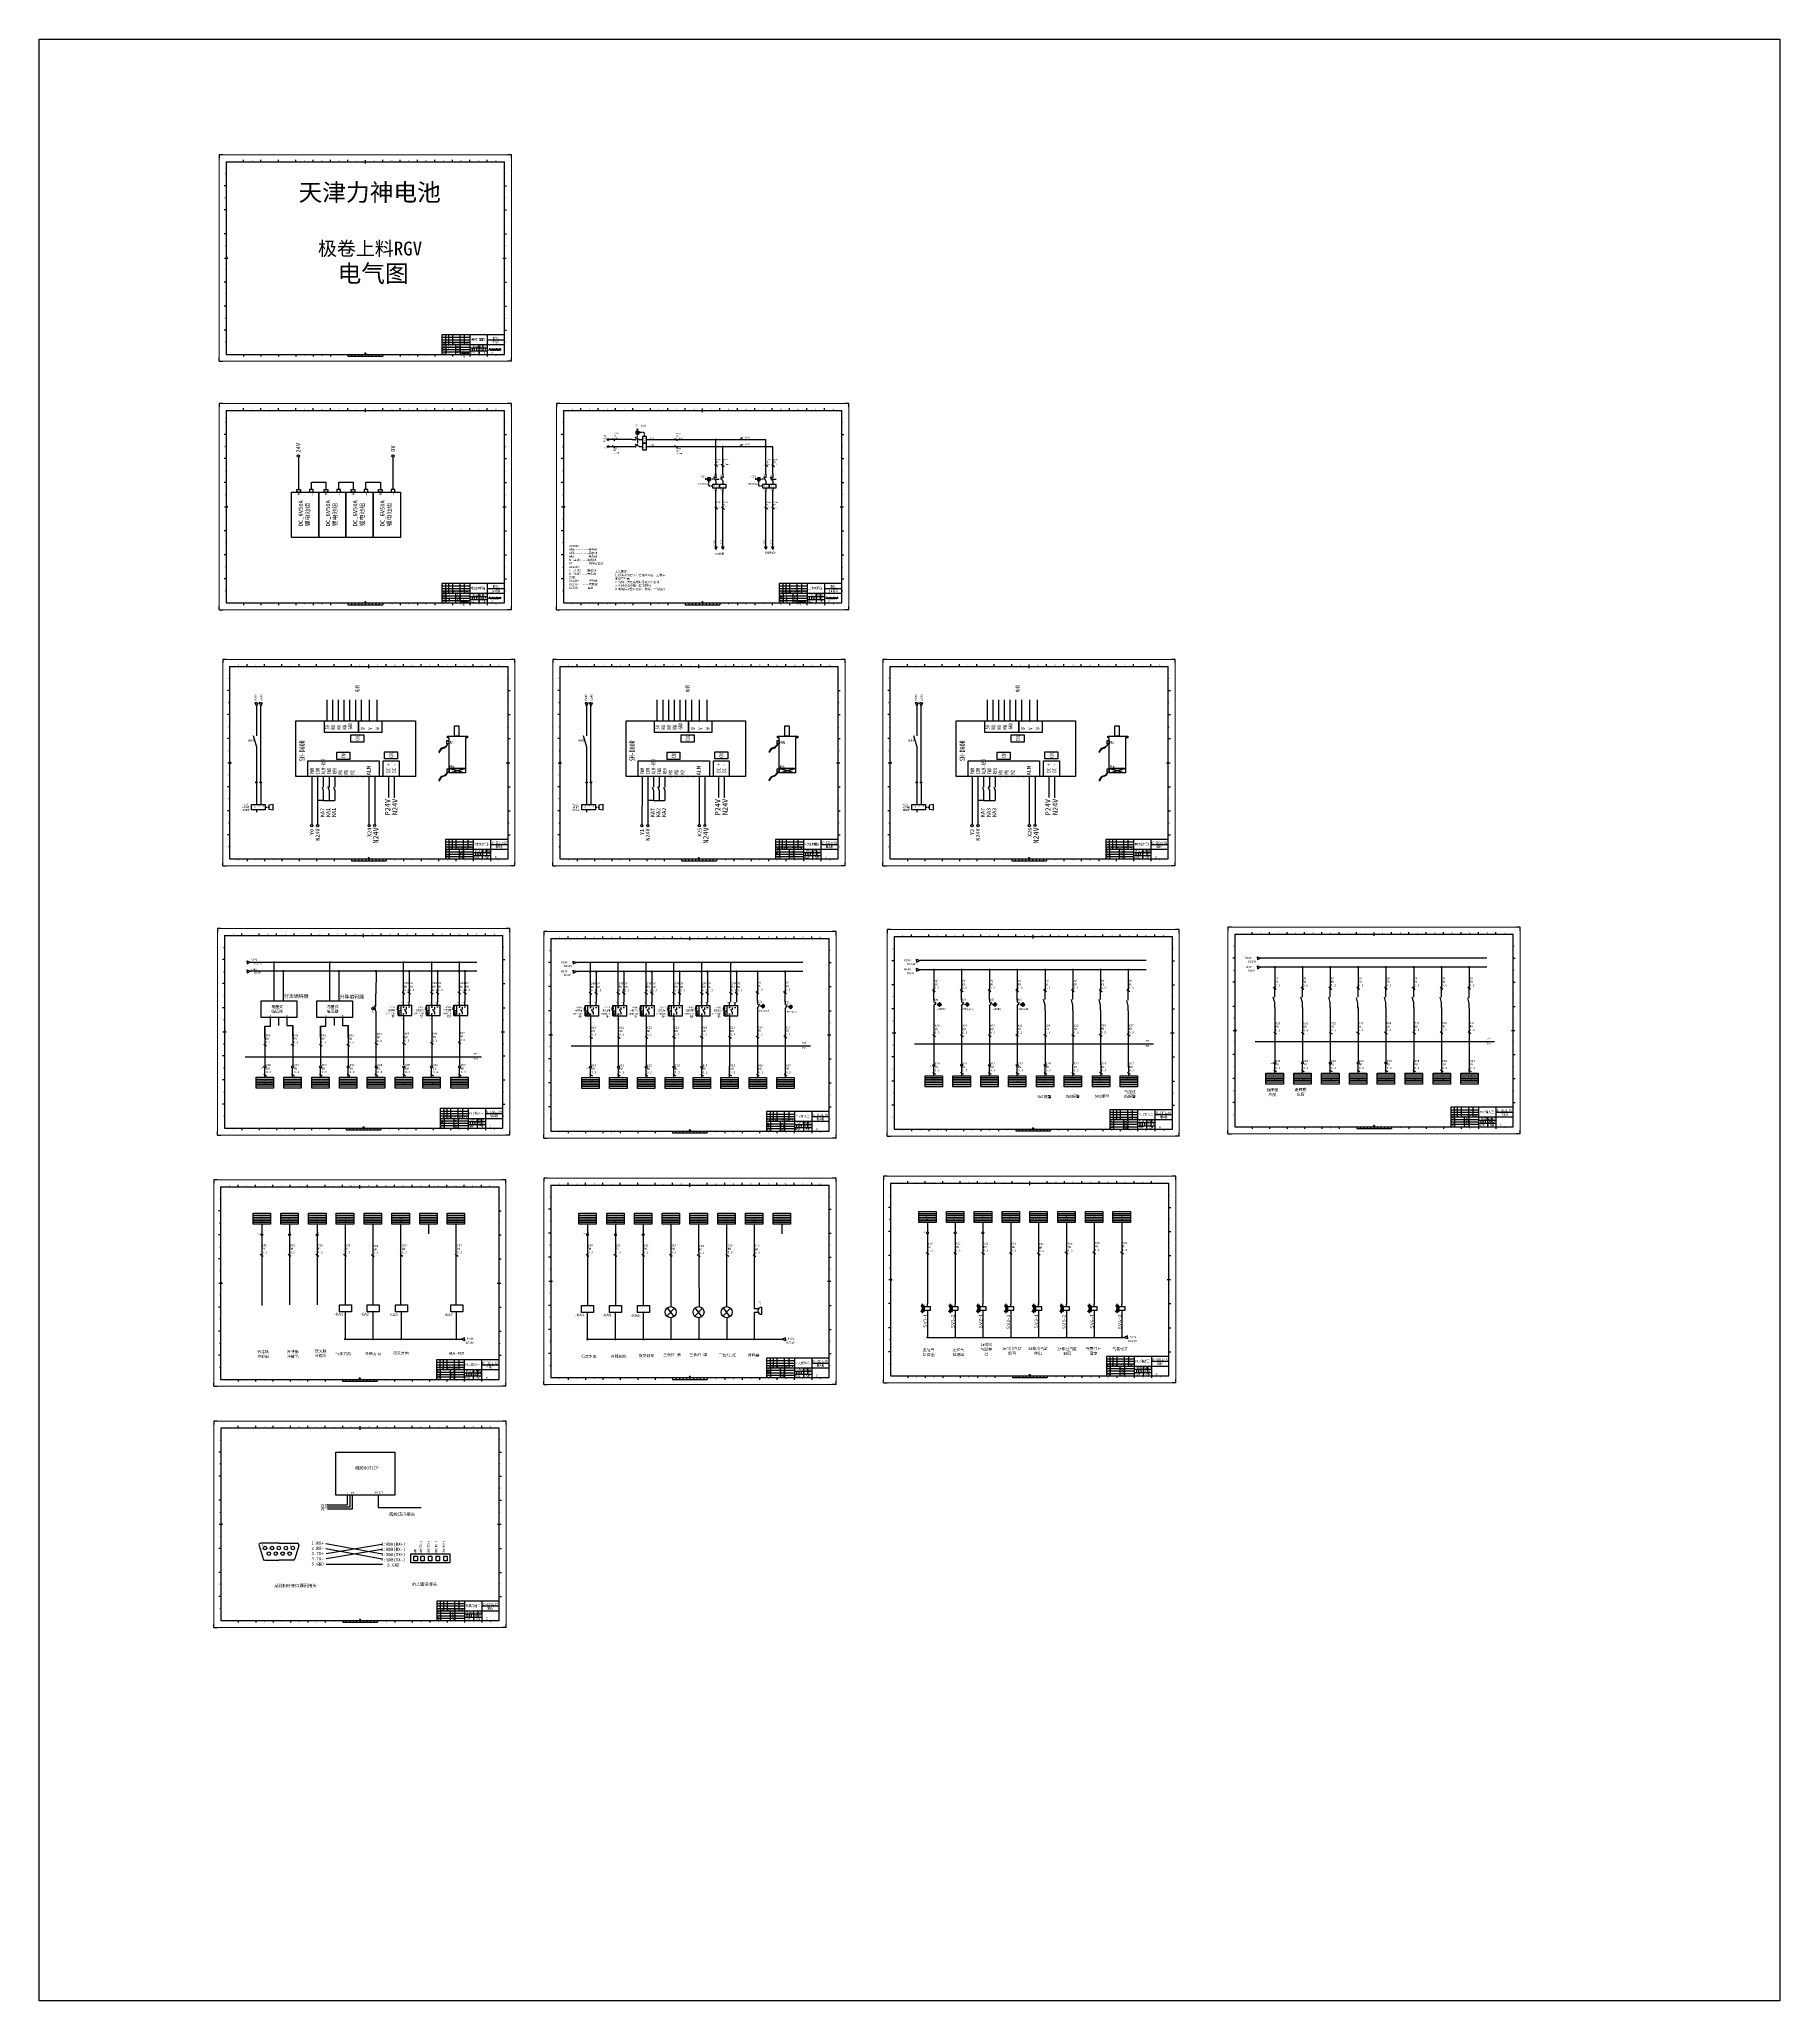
# Model space of a CAD drawing. Header units: inches. Extents: x -128 to 31549, y -2321 to 19035.
# Drawn here: x -128 to 4880, y 2061 to 7704 of the extents above; entities that cross this region are included whole.
import ezdxf
from ezdxf.enums import TextEntityAlignment as Align

# ---------------------------------------------------------------- set-up
doc = ezdxf.new("R2010")
doc.units = ezdxf.units.IN
doc.header["$MEASUREMENT"] = 0
for name, color, linetype in [('_MULTI_WIRE', 9, 'Continuous'), ('AE_BOR', 1, 'Continuous'), ('BLK_1.0mm^2', 7, 'Continuous'), ('BLU_0.5mm^2', 5, 'Continuous'), ('BLU_1.5mm^2', 5, 'Continuous'), ('BLU_2.5mm^2', 5, 'Continuous'), ('BLU_6.0mm^2', 5, 'Continuous'), ('DESC', 1, 'Continuous'), ('LINK', 9, 'Continuous'), ('LOC', 8, 'Continuous'), ('MISC', 2, 'Continuous'), ('SYMS', 7, 'Continuous'), ('TAGS', 51, 'Continuous'), ('TAN_0.5mm^2', 31, 'Continuous'), ('TAN_1.5mm^2', 31, 'Continuous'), ('TERMS', 4, 'Continuous'), ('WIRENO', 70, 'Continuous'), ('YEL_1.5mm^2', 2, 'Continuous'), ('YEL_2.5mm^2', 2, 'Continuous'), ('YEL_6.0mm^2', 2, 'Continuous'), ('图框_外框线', 7, 'Continuous'), ('图框_标题栏属性', 1, 'Continuous'), ('图框_标题栏文字', 6, 'Continuous'), ('노랑', 2, 'Continuous')]:
    doc.layers.add(name, color=color, linetype=linetype)
doc.layers.add('CAXA0', color=7, linetype='Continuous', lineweight=70)
doc.layers.add('CAXA3', color=7, linetype='Continuous', lineweight=25)
doc.styles.add('DIM_FONT', font='simplex_.ttf', dxfattribs={"width": 0.7, "bigfont": 'GBCBIG'})
doc.styles.get("Standard").update_dxf_attribs({"font": 'txt', "bigfont": 'gbcbig.shx'})
doc.styles.add('WD', font='romans.shx', dxfattribs={"bigfont": 'gbcbig.shx'})
doc.styles.add('WD_IEC', font='ISOCP2.shx', dxfattribs={"width": 0.9, "height": 4, "bigfont": 'gbcbig.shx'})
doc.styles.add('宋体', font='simsun_0.ttf', dxfattribs={"width": 0.8})
doc.styles.add('工程字', font='gbenor.shx', dxfattribs={"bigfont": 'gbcbig.shx'})
doc.styles.add('标准', font='', dxfattribs={"width": 0.667})
doc.styles.add('样式 1', font='')
doc.styles.get('标准').set_extended_font_data('FangSong_GB2312')
doc.styles.get('样式 1').set_extended_font_data('NSimSun')
doc.dimstyles.get("Standard").update_dxf_attribs({"dimtxt": 0.18, "dimasz": 0.18, "dimexe": 0.18, "dimexo": 0.0625, "dimgap": 0.09, "dimtad": 0, "dimtih": 1, "dimtoh": 1, "dimdec": 4, "dimzin": 0, "dimdsep": 46, "dimtxsty": 'Standard', "dimcen": 0.09, "dimadec": 0, "dimazin": 0, "dimtfac": 1, "dimtdec": 4, "dimtofl": 0, "dimtmove": 0, "dimatfit": 3, "dimfxl": 1, "dimtolj": 1, "dimtzin": 0, "dimarcsym": 0})

# ---------------------------------------------------------------- blocks, each defined once
blk = doc.blocks.new('gb_a1')
for p, q in [((20, 574), (20, 20)), ((20, 574), (821, 574)), ((821, 20), (821, 574)), ((20, 20), (821, 20))]:
    blk.add_line(p, q)
at = {"layer": 'AE_BOR', "lineweight": 30}
for p, q in [((10, 594), (0, 594)), ((0, 594), (0, 584)), ((841, 594), (830, 594)), ((841, 584), (841, 594)), ((0, 0), (0, 10)), ((0, 0), (10, 0)), ((841, 0), (830, 0)), ((841, 0), (841, 10))]:
    blk.add_line(p, q, dxfattribs=at)
at = {"layer": 'AE_BOR', "color": 1, "lineweight": 15}
for p, q in [((0, 594), (841, 594)), ((0, 0), (0, 594)), ((841, 594), (841, 0)), ((17.5, 297), (22.5, 299.5)), ((22.5, 294.5), (17.5, 297)), ((22.5, 299.5), (22.5, 294.5)), ((841, 0), (0, 0)), ((420.5, 17.5), (418, 22.5)), ((418, 22.5), (423, 22.5)), ((423, 22.5), (420.5, 17.5))]:
    blk.add_line(p, q, dxfattribs=at)
at = {"layer": 'AE_BOR'}
for p, q in [((70.0625, 574), (70.0625, 580)), ((120.125, 574), (120.125, 580)), ((170.1875, 574), (170.1875, 580)), ((220.25, 574), (220.25, 580)), ((270.3125, 574), (270.3125, 580)), ((320.375, 574), (320.375, 580)), ((370.4375, 574), (370.4375, 580)), ((470.5625, 574), (470.5625, 580)), ((520.625, 574), (520.625, 580)), ((570.6875, 574), (570.6875, 580)), ((620.75, 574), (620.75, 580)), ((670.8125, 574), (670.8125, 580)), ((720.875, 574), (720.875, 580)), ((770.9375, 574), (770.9375, 580)), ((20, 504.75), (14, 504.75)), ((821, 504.75), (827, 504.75)), ((20, 435.5), (14, 435.5)), ((821, 435.5), (827, 435.5)), ((20, 366.25), (14, 366.25)), ((821, 366.25), (827, 366.25)), ((20, 227.75), (14, 227.75)), ((821, 227.75), (827, 227.75)), ((20, 158.5), (14, 158.5)), ((821, 158.5), (827, 158.5)), ((20, 89.25), (14, 89.25)), ((821, 89.25), (827, 89.25)), ((70.0625, 20), (70.0625, 14)), ((120.125, 20), (120.125, 14)), ((170.1875, 20), (170.1875, 14)), ((220.25, 20), (220.25, 14)), ((270.3125, 20), (270.3125, 14)), ((320.375, 20), (320.375, 14)), ((520.625, 20), (520.625, 14)), ((570.6875, 20), (570.6875, 14)), ((620.75, 20), (620.75, 14)), ((670.8125, 20), (670.8125, 14)), ((720.875, 20), (720.875, 14)), ((770.9375, 20), (770.9375, 14))]:
    blk.add_line(p, q, dxfattribs=at)
at = {"layer": 'AE_BOR', "color": 2, "lineweight": 30}
for p, q in [((420.5, 574), (420.5, 579)), ((420.5, 569), (420.5, 574)), ((15, 297), (25, 297)), ((816, 297), (826, 297)), ((370.5, 20), (370.5, 15)), ((370.5, 15), (470.5, 15)), ((380.5, 20), (380.5, 15)), ((390.5, 20), (390.5, 15)), ((400.5, 20), (400.5, 15)), ((410.5, 20), (410.5, 15)), ((420.5, 20), (420.5, 25)), ((420.5, 20), (420.5, 15)), ((430.5, 20), (430.5, 15)), ((440.5, 20), (440.5, 15)), ((450.5, 20), (450.5, 15)), ((460.5, 20), (460.5, 15)), ((470.5, 20), (470.5, 15))]:
    blk.add_line(p, q, dxfattribs=at)
at = {"layer": 'AE_BOR', "style": 'WD_IEC'}
for s, p in [('1', (45.03125, 575)), ('2', (95.09375, 575)), ('3', (145.15625, 575)), ('4', (195.21875, 575)), ('5', (245.28125, 575)), ('6', (295.34375, 575)), ('7', (345.40625, 575)), ('8', (395.46875, 575)), ('9', (445.53125, 575)), ('10', (495.59375, 575)), ('11', (545.65625, 575)), ('12', (595.71875, 575)), ('13', (645.78125, 575)), ('14', (695.84375, 575)), ('15', (745.90625, 575)), ('16', (795.96875, 575)), ('1', (45.03125, 15)), ('2', (95.09375, 15)), ('3', (145.15625, 15)), ('4', (195.21875, 15)), ('5', (245.28125, 15)), ('6', (295.34375, 15)), ('7', (345.40625, 15)), ('10', (495.59375, 15)), ('11', (545.65625, 15)), ('12', (595.71875, 15)), ('13', (645.78125, 15)), ('14', (695.84375, 15)), ('15', (745.90625, 15)), ('16', (795.96875, 15))]:
    blk.add_text(s, height=4, dxfattribs=at).set_placement(p, align=Align.CENTER)
for s, p in [('A', (19, 539.375)), ('A', (825.04762, 539.375)), ('B', (19, 470.125)), ('B', (824.66667, 470.125)), ('C', (19, 400.875)), ('C', (824.85714, 400.875)), ('D', (19, 331.625)), ('D', (824.66667, 331.625)), ('E', (19, 262.375)), ('E', (824.47619, 262.375)), ('F', (19, 193.125)), ('F', (824.47619, 193.125)), ('G', (19, 123.875)), ('G', (824.85714, 123.875)), ('H', (19, 54.625)), ('H', (824.66667, 54.625))]:
    blk.add_text(s, height=4, dxfattribs=at).set_placement(p, align=Align.MIDDLE_RIGHT)
blk = doc.blocks.new('HT0002')
blk.add_circle((0, 0), 1.25)
at = {"style": 'WD_IEC', "flags": 8}
for tag, height, p in [('TAGSTRIP', 2.5, (-2.25, 0.5)), ('TERM01', 2, (-2.25, -3.25))]:
    blk.add_attdef(tag, text='', height=height, dxfattribs=at).set_placement(p, align=Align.RIGHT)
at = {"style": 'WD_IEC'}
for tag, p in [('INST', (-2.25, 7.5)), ('LOC', (-2.25, 4))]:
    blk.add_attdef(tag, text='', height=2.5, dxfattribs=at).set_placement(p, align=Align.RIGHT)
at = {"style": 'WD_IEC', "flags": 1}
for tag, p, height in [('X4TERM01', (-1.25, 0), 0.32), ('X4PIN01', (-1.25, 1), 0.4), ('X4TERMDESC01', (-1.25, 0.5), 0.4), ('X2TERM01', (0, 1.25), 0.32), ('X2PIN01', (0, 2.25), 0.4), ('X2TERMDESC01', (0, 1.75), 0.4), ('X8PIN01', (0, -0.25), 0.4), ('X1TERM01', (1.25, 0), 0.32), ('X1PIN01', (1.25, 1), 0.4), ('X1TERMDESC01', (1.25, 0.5), 0.4), ('ASSYCODE', (2.75, 10.75), 1), ('CATDESC', (2.75, 9.25), 1), ('MFG', (2.75, 7.25), 1.5), ('CAT', (2.75, 4.75), 1.5), ('X8TERM01', (0, -1.25), 0.32), ('X8TERMDESC01', (0, -0.75), 0.4), ('STRIPSEQ', (0, -3), 0.4), ('LINKTERM', (0, -2), 0.4)]:
    blk.add_attdef(tag, p, '', height=height, dxfattribs=at)
blk = doc.blocks.new('CorpLogoBlock')
at = {"insert": (-46.1, 17.5), "char_height": 6, "width": 37.205, "attachment_point": 1, "style": '工程字'}
blk.add_mtext('{\\Fitalic|c0;Autodesk}', dxfattribs=at)
blk = doc.blocks.new('GB_TitleBlock')
at = {"lineweight": -3}
for p, q in [((-50, 42), (0, 42)), ((-50, 28), (0, 28))]:
    blk.add_line(p, q, dxfattribs=at)
blk.add_point((-17, 42), dxfattribs=at)
at = {"layer": '图框_外框线'}
for p, q in [((-180, 49), (-100, 49)), ((-180, 42), (-100, 42)), ((-180, 35), (-100, 35)), ((-180, 28), (-50, 28)), ((-180, 21), (-100, 21)), ((-180, 14), (-100, 14)), ((-180, 7), (-100, 7)), ((-170, 56), (-170, 28)), ((-168, 0), (-168, 28)), ((-160, 28), (-160, 56)), ((-150, 56), (-150, 28)), ((-140, 0), (-140, 28)), ((-128, 28), (-128, 56)), ((-128, 28), (-128, 0)), ((-116, 56), (-116, 28)), ((-100, 56), (-100, 0)), ((-50, 18), (-100, 18)), ((-50, 9), (-100, 9)), ((-93.5, 18), (-93.5, 9)), ((-87, 18), (-87, 9)), ((-80.5, 18), (-80.5, 9)), ((-74, 28), (-74, 0)), ((-62, 28), (-62, 9)), ((-50, 56), (-50, 0))]:
    blk.add_line(p, q, dxfattribs=at)
blk.add_lwpolyline([(0, 56), (-180, 56), (-180, 0), (0, 0), (0, 56)], dxfattribs=at)
at = {"style": 'WD', "flags": 1}
blk.add_attdef('WD_TB', (-168.4, 50.5), '', height=2, dxfattribs=at)
at = {"layer": '图框_标题栏属性', "style": '工程字'}
for tag, p in [('REV3', (-179.6, 50.9)), ('REV2', (-179.4, 43.5)), ('REV1', (-179.4, 36.8))]:
    blk.add_attdef(tag, p, '', height=3, dxfattribs=at)
at = {"layer": '图框_标题栏属性', "lineweight": -3}
for tag, p in [('校对', (-163.6, 8.3)), ('制图', (-163.6, 15.3)), ('罗文根', (-163.6, 22.3)), ('审核', (-163.6, 1.3)), ('标准', (-123.6, 15.3)), ('批准', (-123.6, 8.3)), ('工艺', (-123.6, 22.3)), ('日期', (-123.6, 1.3))]:
    blk.add_attdef(tag, p, '', height=5, dxfattribs=at)
at = {"layer": '图框_标题栏属性', "style": '工程字'}
for tag, height, width, p, p2 in [('REV3DET', 3, 13.288798, (-148.8, 50.8), (-130.5, 50.8)), ('REV2DET', 3, 1.39216, (-148.8, 43.8), (-130.5, 43.8)), ('REV1DET', 3, 13.288798, (-148.8, 36.8), (-130.5, 36.8)), ('BY3', 3, 6.930672, (-126.9, 50.8), (-117.4, 50.8)), ('BY2', 3, 6.930672, (-126.9, 43.8), (-117.4, 43.8)), ('BY1', 3, 6.930672, (-126.9, 36.8), (-117.4, 36.8)), ('RD3', 3, 9.096075, (-114.7, 50.8), (-102.2, 50.8)), ('RD2', 3, 9.096075, (-114.7, 43.8), (-102.2, 43.8)), ('RD1', 3, 9.096075, (-114.7, 36.8), (-102.2, 36.8)), ('文件名称', 7, 2.04191, (-96.3, 38.3), (-55.6, 38.3))]:
    blk.add_attdef(tag, text='', height=height, dxfattribs=dict(at, width=width)).set_placement(p, p2, align=Align.FIT)
for tag, height, p in [('总数', 5, (-87.7, 4.4)), ('数量', 3.5, (-68, 13.6)), ('页数', 5, (-62.4, 4.4)), ('比例', 3.5, (-56.4, 13.7))]:
    blk.add_attdef(tag, text='', height=height, dxfattribs=at).set_placement(p, align=Align.MIDDLE_CENTER)
for tag, p in [('项目名称', (-25.3, 35.2)), ('图号', (-26.6, 46.9))]:
    blk.add_attdef(tag, text='', height=7, dxfattribs=at).set_placement(p, align=Align.MIDDLE)
at = {"layer": '图框_标题栏文字', "style": '工程字'}
for s, p in [('标记', (-179, 29.4)), ('制图', (-178, 15)), ('校对', (-178, 8.3)), ('设计', (-178, 22.3)), ('审核', (-178, 1.1)), ('处数', (-169, 29.4)), ('分区', (-159, 29.4)), ('更改文件号', (-149, 29.6)), ('标准', (-138, 14.9)), ('批准', (-138, 8.1)), ('工艺', (-138, 22.1)), ('日期', (-138, 1.1)), ('签名', (-126, 29)), ('日期', (-112.5, 29)), ('共     页   第     页', (-97.2, 2)), ('阶段标记', (-94.1, 20.2)), ('数量', (-72.1, 20)), ('比例', (-60, 20))]:
    blk.add_text(s, height=5, dxfattribs=at).set_placement(p)
blk = doc.blocks.new('VCB11Q29')
for p, q in [((-15, 1.2), (-15, -1.2)), ((-12, 0), (-15, 0)), ((-10, 2), (-12, 2)), ((-12, 2), (-12, -2)), ((-10, 0), (-12, 0)), ((-10, 0), (-10, 2)), ((-8, 2), (-10, 2)), ((-10, 0), (-10, -2)), ((-10, 0), (-8, 0)), ((-8, -2), (-8, 2)), ((-8, 0), (-6.7, 0)), ((-4.1, 0), (-5.9, 0)), ((-1.4, 0), (-3.2, 0)), ((0, -2.5), (-3.1, 3.1)), ((-3.1, 3.1), (-2.5, 2)), ((-0.7, 1.8), (0.7, 3.2)), ((-0.7, 3.2), (0.7, 1.8)), ((0, 7.5), (0, 2.5)), ((-12, -2), (-8, -2)), ((-10, -3.2), (-10, -2)), ((-10, -6.4), (-10, -4.1)), ((-10, -9.4), (-10, -7.3)), ((-7.9, -10), (-10, -10)), ((-5, -10), (-6.8, -10)), ((0, -2.5), (0, -7.5)), ((0, -12.5), (0, -17.5))]:
    blk.add_line(p, q)
blk.add_lwpolyline([(-5, -7.5), (-5, -12.5), (5, -12.5), (5, -7.5)], close=True)
at = {"style": 'WD_IEC'}
for tag, p in [('INST', (-18.4, 9.5)), ('LOC', (-18.4, 6)), ('DESC1', (-18.6, -13)), ('DESC2', (-18, -16.9)), ('DESC3', (-17.8, -21))]:
    blk.add_attdef(tag, text='', height=2.7, dxfattribs=at).set_placement(p, align=Align.RIGHT)
at = {"color": 7, "style": 'WD_IEC'}
blk.add_attdef('TAG1', text='', height=3, dxfattribs=at).set_placement((-18.5, 2.5), align=Align.CENTER)
at = {"style": 'WD_IEC', "flags": 1}
for tag, p, height in [('X4LINK', (-15, 0), 0.32), ('X1LINK', (-0.2, 0), 0.32), ('MFG', (2.8, 6.5), 1.5), ('CAT', (2.8, 4), 1.5), ('CONTACT', (-5, -7.5), 1), ('COMMON', (-3.7, -8.8), 1), ('ASSYCODE', (0.7, -13.8), 1), ('FAMILY', (0.7, -15.3), 1), ('CATDESC', (0.7, -16.8), 1)]:
    blk.add_attdef(tag, p, '', height=height, dxfattribs=at)
at = {"color": 7, "style": 'WD_IEC'}
blk.add_attdef('TERM01', text='', height=2, rotation=90, dxfattribs=at).set_placement((-1, 7.5), align=Align.RIGHT)
at = {"color": 0, "style": 'WD_IEC', "flags": 1}
for tag, p in [('X2TERM01', (0, 7.5)), ('X8TERM02', (0, -17.5))]:
    blk.add_attdef(tag, p, '', height=0.32, dxfattribs=at)
at = {"style": 'WD_IEC'}
blk.add_attdef('RATING1', text='', height=3, dxfattribs=at).set_placement((-18.5, -8.6), align=Align.CENTER)
at = {"color": 0, "style": 'WD_IEC'}
blk.add_attdef('TEXT', text='', height=3, dxfattribs=at).set_placement((0.1, -11.6), align=Align.CENTER)
at = {"color": 7, "style": 'WD_IEC'}
blk.add_attdef('TERM02', (-1, -17.5), '', height=2, rotation=90, dxfattribs=at)
blk = doc.blocks.new('VCB21Q29')
for p, q in [((-1.4, 0), (-3.2, 0)), ((0, -2.5), (-3.1, 3.1)), ((-3.1, 3.1), (-2.5, 2)), ((-0.7, 1.8), (0.7, 3.2)), ((-0.7, 3.2), (0.7, 1.8)), ((0, 7.5), (0, 2.5)), ((0, -2.5), (0, -7.5)), ((0, -12.5), (0, -17.5))]:
    blk.add_line(p, q)
blk.add_lwpolyline([(-5, -7.5), (-5, -12.5), (5, -12.5), (5, -7.5)], close=True)
at = {"style": 'WD_IEC'}
for tag, height, p in [('INST', 2.7, (-6.5, 9.7)), ('LOC', 2.7, (-6.5, 6.2)), ('RATING1', 2.5, (-6.7, -8.5)), ('DESC1', 2.7, (-6.7, -12.9)), ('DESC3', 2.7, (-6, -20.9)), ('DESC2', 2.7, (-6, -16.9))]:
    blk.add_attdef(tag, text='', height=height, dxfattribs=at).set_placement(p, align=Align.RIGHT)
at = {"color": 0, "linetype": 'ByBlock', "style": 'WD_IEC', "flags": 1}
blk.add_attdef('TAG2', text='', height=3, dxfattribs=at).set_placement((-6.5, 1.9), align=Align.MIDDLE)
at = {"style": 'WD_IEC', "flags": 1}
for tag, p, height in [('X4LINK', (-5.1, 0), 0.32), ('X1LINK', (-0.1, 0), 0.32), ('X2TERM01', (0, 7.5), 0.32), ('CONTACT', (-5, -7.5), 1), ('COMMON', (-3.7, -8.8), 1), ('X8TERM02', (0, -17.5), 0.32), ('FAMILY', (0.7, -15.3), 1)]:
    blk.add_attdef(tag, p, '', height=height, dxfattribs=at)
at = {"color": 7, "style": 'WD_IEC'}
blk.add_attdef('TERM01', text='', height=2, rotation=90, dxfattribs=at).set_placement((-1, 7.5), align=Align.RIGHT)
at = {"style": 'WD_IEC'}
blk.add_attdef('TEXT', text='', height=3, dxfattribs=at).set_placement((0, -11.5), align=Align.CENTER)
at = {"color": 7, "style": 'WD_IEC'}
blk.add_attdef('TERM02', (-1, -17.5), '', height=2, rotation=90, dxfattribs=at)
blk = doc.blocks.new('wddot')
for radius in [0.72, 0.449, 0.223]:
    blk.add_circle((0, 0), radius)
blk = doc.blocks.new('HA1S4')
blk.add_lwpolyline([(0, -3.75), (-1.25, 0), (1.25, 0)], close=True)
at = {"color": 7, "style": 'WD_IEC', "flags": 8}
blk.add_attdef('WIRENO', (-1, 1.25), '', height=2.5, rotation=90, dxfattribs=at)
at = {"style": 'WD_IEC', "flags": 1}
blk.add_attdef('X2TERM01', (0, 0), '', height=0.32, dxfattribs=at)
at = {"style": 'WD_IEC'}
blk.add_attdef('DESC1', text='', height=2.5, rotation=90, dxfattribs=at).set_placement((1, 1.25), align=Align.TOP_LEFT)
at = {"style": 'WD_IEC', "flags": 1}
blk.add_attdef('SIGCODE', text='', height=1, dxfattribs=at).set_placement((-2.5, -3.2), align=Align.RIGHT)
at = {"style": 'WD_IEC'}
blk.add_attdef('XREF', text='', height=2.5, rotation=90, dxfattribs=at).set_placement((0, -5), align=Align.MIDDLE_RIGHT)
blk = doc.blocks.new('A$C5F215F0F')
for p, q in [((25.1, 31.7), (25.1, 58.8)), ((0, 26.7), (50.1, 26.7)), ((0, 21.7), (50.1, 21.7)), ((0, 16.7), (50.1, 16.7)), ((0, 11.7), (50.1, 11.7)), ((0, 6.7), (50.1, 6.7)), ((50.1, 31.7), (50.1, 0))]:
    blk.add_line(p, q)
blk.add_lwpolyline([(50.1, 0), (0, 0), (0, 31.7), (50.1, 31.7)])
blk.add_circle((25.1, 61.6), 2.75)
at = {"ltscale": 4, "style": 'WD_IEC'}
blk.add_attdef('TAG1', text='', height=4, dxfattribs=at).set_placement((15.5, 57), align=Align.CENTER)
for tag, p in [('TERM03', (39.9, 57.2)), ('TERM02', (30.4, 13.7)), ('TERM01', (30.2, 24))]:
    blk.add_attdef(tag, text='', height=3, dxfattribs=at).set_placement(p, align=Align.MIDDLE_RIGHT)
blk = doc.blocks.new('VPE11B16')
for p, q in [((-9.2, 3.4), (-8.3, 5.2)), ((-7.4, 4.3), (-9.2, 3.4)), ((-9.2, 1), (-8.3, 2.8)), ((-7.4, 1.9), (-9.2, 1)), ((-8.3, 5.2), (-7.4, 4.3)), ((-7.9, -7.5), (-7.9, 7.5)), ((-7.9, 7.5), (12.1, 7.5)), ((-7.9, 0), (-4.1, 0)), ((-7.8, 4.7), (-6.5, 6.1)), ((-7.8, 2.3), (-6.5, 3.7)), ((-4.1, 7.5), (-4.1, -7.5)), ((-1, 4.9), (1, 4.9)), ((0, 7.5), (0, 12.5)), ((0, 5.9), (0, 3.9)), ((3.8, -2.1), (1.6, 1.8)), ((3.8, 4.9), (3.8, 1.4)), ((7, 4.9), (9, 4.9)), ((8, 7.5), (8, 12.5)), ((12.1, -7.5), (12.1, 7.5)), ((-7.1, -2.6), (-8.4, -1.2)), ((-7.1, -5), (-8.4, -3.6)), ((-7.9, -7.5), (12.1, -7.5)), ((-6.6, -2.1), (-7.5, -3)), ((-7.5, -3), (-5.7, -3.9)), ((-7.5, -5.4), (-5.7, -6.3)), ((-5.7, -3.9), (-6.6, -2.1)), ((-5.7, -6.3), (-6.6, -4.5)), ((-1, -5.4), (0, -5.4)), ((0, -5.4), (0, -4.4)), ((0, -4.4), (1, -4.4)), ((0, -7.5), (0, -12.5)), ((3.8, -2.1), (3.8, -5.6))]:
    blk.add_line(p, q)
for points in [[(-8.3, 5.2), (-7.4, 4.3), (-9.2, 3.4)], [(-8.3, 2.8), (-7.4, 1.9), (-9.2, 1)], [(-6.6, -2.1), (-7.5, -3), (-5.7, -3.9)], [(-6.6, -4.5), (-7.5, -5.4), (-5.7, -6.3)]]:
    blk.add_solid(points)
at = {"lineweight": 15, "style": 'WD_IEC'}
blk.add_attdef('XREF', text='', height=2.5, dxfattribs=at).set_placement((-11.9, -1.4), align=Align.RIGHT)
at = {"style": 'WD_IEC'}
for tag, height, p in [('TAG1', 2.5, (-11.9, 3.2)), ('INST', 2.7, (-11.9, 12)), ('LOC', 2.7, (-11.9, 8)), ('DESC3', 2.7, (-11.9, -13.2)), ('DESC2', 2.7, (-11.9, -9.2)), ('DESC1', 2.7, (-11.9, -5.2))]:
    blk.add_attdef(tag, text='', height=height, dxfattribs=at).set_placement(p, align=Align.RIGHT)
at = {"style": 'WD_IEC', "flags": 1}
for tag, p, height in [('X4LINK', (-7.9, 0), 0.32), ('X2TERM01', (0, 12.5), 0.32), ('X2TERM02', (8, 12.5), 0.32), ('X1LINK', (12.1, 0), 0.32), ('MFG', (12.7, 6.1), 1.5), ('CAT', (12.7, 3.6), 1.5), ('X8TERM03', (0, -12.5), 0.32), ('ASSYCODE', (12.8, -4.4), 1), ('FAMILY', (12.8, -5.9), 1), ('CATDESC', (12.8, -7.4), 1)]:
    blk.add_attdef(tag, p, '', height=height, dxfattribs=at)
at = {"style": 'WD_IEC'}
for tag, p in [('TERM01', (-1, 12.2)), ('TERM02', (7, 12.2))]:
    blk.add_attdef(tag, text='', height=2, rotation=90, dxfattribs=at).set_placement(p, align=Align.RIGHT)
blk.add_attdef('TERM03', (-1, -13), '', height=2, rotation=90, dxfattribs=at)
blk = doc.blocks.new('A$C2E8F2681')
for p, q in [((25.1, 31.7), (25.1, 64.3)), ((0, 26.7), (50.1, 26.7)), ((0, 21.7), (50.1, 21.7)), ((0, 16.7), (50.1, 16.7)), ((0, 11.7), (50.1, 11.7)), ((0, 6.7), (50.1, 6.7)), ((50.1, 31.7), (50.1, 0))]:
    blk.add_line(p, q)
blk.add_lwpolyline([(50.1, 0), (0, 0), (0, 31.7), (50.1, 31.7)])
at = {"ltscale": 4, "style": 'WD_IEC'}
for tag, p in [('TERM02', (30.4, 13.7)), ('TERM01', (30.2, 24))]:
    blk.add_attdef(tag, text='', height=3, dxfattribs=at).set_placement(p, align=Align.MIDDLE_RIGHT)
blk = doc.blocks.new('A$C605967B0')
for p, q in [((0, 27.1), (0, 58.8)), ((50.1, 52.1), (0, 52.1)), ((50.1, 47.1), (0, 47.1)), ((50.1, 42.1), (0, 42.1)), ((50.1, 37.1), (0, 37.1)), ((50.1, 32.1), (0, 32.1)), ((25.1, 27.1), (25.1, 0))]:
    blk.add_line(p, q)
blk.add_lwpolyline([(0, 58.8), (50.1, 58.8), (50.1, 27.1), (0, 27.1)])
at = {"ltscale": 4, "style": 'WD_IEC'}
for tag, p in [('TERM01', (32.2, 34.7)), ('TERM02', (33.1, 44.6))]:
    blk.add_attdef(tag, text='', height=3, dxfattribs=at).set_placement(p, align=Align.MIDDLE_RIGHT)
blk = doc.blocks.new('PACK')
at = {"color": 7}
for points in [[(7666.3, 8177), (7666.3, 8184.8), (7677, 8184.8), (7677, 8177)], [(7713.7, 8177), (7713.7, 8184.8), (7703.1, 8184.8), (7703.1, 8177)], [(7650.9, 8047.2), (7650.9, 8177), (7729.2, 8177), (7729.2, 8047.2)]]:
    blk.add_lwpolyline(points, close=True, dxfattribs=at)
at = {"char_height": 12, "attachment_point": 1, "rotation": 90}
for s, insert, width in [('{\\fFangSong|b0|i0|c134|p49;+}', (7665.8, 8167.5), 4.2), ('{\\fFangSong|b0|i0|c134|p49;DC_6V50A\\P锂电池组}', (7671.5, 8079.3), 76.209), ('{\\fFangSong|b0|i0|c134|p49;-}', (7703.2, 8166.7), 4.2)]:
    blk.add_mtext(s, dxfattribs=dict(at, insert=insert, width=width))
blk = doc.blocks.new('33')
at = {"color": 7}
for p, q in [((554.1, 4866.4), (554.1, 4889.7)), ((578.9, 4866.2), (578.9, 4889.7)), ((601.4, 4889.7), (601.4, 4866.4))]:
    blk.add_line(p, q, dxfattribs=at)
blk.add_lwpolyline([(527.7, 4937.8), (630.1, 4937.8), (630.1, 4889.7), (527.7, 4889.7)], close=True, dxfattribs=at)
at = {"layer": 'WIRENO', "color": 0}
for s, insert, char_height, width, attachment_point in [('{\\fSimSun|b0|i0|c134|p2;增量式\\P编码器}', (573.6, 4902.5), 8, 44.54, 8), ('{\\fSimSun|b0|i0|c134|p2;A}', (551.6, 4896.9), 6, 5, 1), ('{\\fSimSun|b0|i0|c134|p2;B}', (599.7, 4897), 6, 5, 1)]:
    blk.add_mtext(s, dxfattribs=dict(at, insert=insert, char_height=char_height, width=width, attachment_point=attachment_point))
blk = doc.blocks.new('A$C0AB57C70')
for p, q in [((32.2, 53.5), (32.2, 58)), ((39, 58), (39, 44.5)), ((32.2, 49), (32.2, 44.5)), ((39, 51.3), (36.7, 55.8)), ((36.7, 55.8), (41.2, 55.8)), ((39, 51.3), (36.7, 51.3)), ((39, 51.3), (36.7, 46.8)), ((36.7, 46.8), (41.2, 46.8)), ((41.2, 55.8), (39, 51.3)), ((41.2, 46.8), (39, 51.3))]:
    blk.add_line(p, q)
blk.add_lwpolyline([(27.7, 53.5), (27.7, 49), (36.7, 49), (36.7, 53.5)], close=True)
at = {"style": 'WD_IEC'}
for tag, p in [('TAG1', (17.3, 60)), ('INST', (17.3, 74)), ('LOC', (17.3, 67)), ('DESC2', (17.3, 30.3)), ('DESC3', (17.3, 23.3)), ('DESC1', (17.3, 37.3))]:
    blk.add_attdef(tag, text='', height=5, dxfattribs=at).set_placement(p, align=Align.RIGHT)
blk.add_attdef('TERM01', text='', height=4, rotation=90, dxfattribs=at).set_placement((25.8, 66), align=Align.RIGHT)
at = {"style": 'WD_IEC', "flags": 1}
for tag, p, height in [('X2TERM01', (27.8, 58.5), 0.64), ('X4LINK', (24.9, 51), 0.64), ('X8TERM02', (27.8, 44.8), 0.64), ('ASSYCODE', (29.8, 43), 2), ('FAMILY', (29.8, 40), 2), ('CATDESC', (29.8, 37), 2), ('X1LINK', (40.2, 51), 0.64)]:
    blk.add_attdef(tag, p, '', height=height, dxfattribs=at)
at = {"style": 'WD_IEC', "flags": 9}
for tag, p in [('MFG', (15.8, 53)), ('CAT', (15.8, 48))]:
    blk.add_attdef(tag, text='', height=3, dxfattribs=at).set_placement(p, align=Align.RIGHT)
at = {"style": 'WD_IEC'}
blk.add_attdef('TERM02', (25.8, 36), '', height=4, rotation=90, dxfattribs=at)
at = {"lineweight": 9, "style": 'WD_IEC'}
for tag, p in [('NO', (16.8, 18)), ('NC', (16.8, 11))]:
    blk.add_attdef(tag, text='', height=5, dxfattribs=at).set_placement(p, align=Align.TOP_RIGHT)
for tag, p in [('XREFNO', (19.8, 18)), ('XREFNC', (19.8, 11)), ('WDTAGALT', (20, 4.8))]:
    blk.add_attdef(tag, text='', height=5, dxfattribs=at).set_placement(p, align=Align.TOP_LEFT)
blk = doc.blocks.new('HAN1Z')
for p, q in [((-5, 10), (5, 10)), ((-2.5, 5.7), (-2.5, 0)), ((2.5, 5.7), (2.5, 0))]:
    blk.add_line(p, q)
blk.add_arc((0, 10), 5, 180, 0)
at = {"style": 'WD_IEC'}
for tag, height, flags, p in [('MFG', 1.5, 9, (-8.5, 7.2)), ('TERM01', 2, 8, (-3.8, 1)), ('CAT', 1.5, 9, (-8.5, 4.8))]:
    blk.add_attdef(tag, text='', height=height, dxfattribs=dict(at, flags=flags)).set_placement(p, align=Align.RIGHT)
for tag, p in [('TAG1', (0, 11.6)), ('INST', (0, 18.6)), ('LOC', (0, 15.1)), ('DESC2', (0, -12.2)), ('DESC3', (0, -15.8)), ('DESC1', (0, -8.8)), ('XREF', (0, -5))]:
    blk.add_attdef(tag, text='', height=2.5, dxfattribs=at).set_placement(p, align=Align.CENTER)
for tag, p, height, flags in [('X4TERM01', (-2.5, 0), 0.32, 1), ('X1TERM01', (2.5, 0), 0.32, 1), ('TERM02', (3.8, 1), 2, 8), ('ASSYCODE', (6, 8.5), 1, 1), ('FAMILY', (6, 7), 1, 1), ('CATDESC', (6, 5.5), 1, 1)]:
    blk.add_attdef(tag, p, '', height=height, dxfattribs=dict(at, flags=flags))
blk = doc.blocks.new('HPX11')
for p, q in [((-7.5, 0), (-2.5, 0)), ((2.5, 0), (-3.1, 3.1)), ((-1.9, 8.1), (1.9, 8.1)), ((-1.9, 6.9), (1.9, 6.9)), ((0, 5), (0, 3.8)), ((0, 2.5), (0, 1.4)), ((2.5, 0), (7.5, 0))]:
    blk.add_line(p, q)
blk.add_lwpolyline([(-2.5, 7.5), (0, 5), (2.5, 7.5), (0, 10)], close=True)
at = {"color": 7, "style": 'WD_IEC'}
blk.add_attdef('TAG1', text='', height=2.5, dxfattribs=at).set_placement((-5, 4.1), align=Align.RIGHT)
at = {"style": 'WD_IEC'}
for tag, p in [('INST', (-5, 11.1)), ('LOC', (-5, 7.6)), ('DESC3', (-5, -19.5)), ('DESC2', (-5, -16)), ('DESC1', (-5, -12.5))]:
    blk.add_attdef(tag, text='', height=2.5, dxfattribs=at).set_placement(p, align=Align.RIGHT)
for tag, p, height, flags in [('X4TERM01', (-7.5, 0), 0.32, 1), ('TERM01', (-7.5, 1), 2, 8), ('X8LINK', (0, 0), 0.32, 1), ('MFG', (4.9, 10.9), 1.5, 9), ('CAT', (4.9, 8.4), 1.5, 9), ('X1TERM02', (7.5, 0), 0.32, 1), ('ASSYCODE', (4.8, -2.8), 1, 1), ('FAMILY', (4.8, -4.2), 1, 1), ('CATDESC', (4.8, -5.8), 1, 1), ('CONTACT', (4.8, -7.5), 1, 1)]:
    blk.add_attdef(tag, p, '', height=height, dxfattribs=dict(at, flags=flags))
at = {"color": 0, "style": 'WD_IEC', "flags": 8}
blk.add_attdef('TERM02', text='', height=2, dxfattribs=at).set_placement((7.5, 1), align=Align.RIGHT)
at = {"lineweight": 15, "style": 'WD_IEC'}
blk.add_attdef('XREF', text='', height=2.5, dxfattribs=at).set_placement((-5, -8.8), align=Align.RIGHT)
blk = doc.blocks.new('A$C485340D4')
for p, q in [((38.3, 10.4), (38.3, 2.9)), ((63.8, 17.7), (67.8, 17.7)), ((70.1, 17.7), (73.9, 17.7))]:
    blk.add_line(p, q)
blk.add_lwpolyline([(24.1, 25.1), (63.8, 25.1), (63.8, 10.4), (24.1, 10.4)], close=True)
for centre in [(38.3, 88.8), (50.8, 88.8)]:
    blk.add_circle(centre, 2)
at = {"layer": 'BLK_1.0mm^2'}
for p, q in [((38.3, 86.8), (38.3, 25.1)), ((50.8, 86.8), (50.8, 25.1))]:
    blk.add_line(p, q, dxfattribs=at)
at = {"layer": 'SYMS'}
blk.add_lwpolyline([(86, 10.4), (86, 25.1), (73.9, 23.5), (73.9, 17.8), (73.9, 12)], close=True, dxfattribs=at)
at = {"style": 'WD_IEC'}
for tag, p in [('TERM01', (34.6, 82)), ('TERM02', (45.6, 82.2)), ('TERM03', (56.8, 82)), ('TERM04', (70.9, 82)), ('TERM05', (34.6, 19.5)), ('TERM09', (34.6, 10.9)), ('TERM06', (45.6, 19.7)), ('TERM08', (52, 19.5)), ('TERM07', (56.8, 19.5))]:
    blk.add_attdef(tag, p, '', height=4, dxfattribs=at)
for tag, p in [('TAG1', (13.5, 23.1)), ('DESC3', (17.8, -0.2)), ('DESC2', (17.8, 6.8)), ('DESC1', (17.1, 14))]:
    blk.add_attdef(tag, text='', height=5, dxfattribs=at).set_placement(p, align=Align.RIGHT)

msp = doc.modelspace()

# ---------------------------------------------------------------- linework, layer by layer
at = {"color": 0}
for p, q in [((1520.3, 6555), (1528.4, 6549.5)), ((1700.3, 6555), (1708.4, 6549.5)), ((1520.3, 6535.2), (1528.4, 6529.8)), ((1700.3, 6535.2), (1708.4, 6529.8)), ((1815.6, 6480.8), (1823.7, 6475.3)), ((1835.3, 6480.4), (1843.4, 6474.9)), ((1960.1, 6480.8), (1968.3, 6475.3)), ((1979.8, 6480.4), (1987.9, 6474.9)), ((1815.8, 6358), (1823.9, 6352.5)), ((1819.2, 6243.5), (1819.1, 6321.4)), ((1835.4, 6357.5), (1843.5, 6352)), ((1839.2, 6243.5), (1839.2, 6321.4)), ((1959.5, 6358), (1967.6, 6352.5)), ((1979.5, 6358), (1987.6, 6352.5)), ((497.2, 5785.4), (497.2, 5700.1)), ((509.7, 5567.9), (509.7, 5785.4)), ((1447.2, 5785.4), (1447.2, 5700.1)), ((1459.7, 5567.9), (1459.7, 5785.4)), ((2397.2, 5785.4), (2397.2, 5700.1)), ((2409.7, 5567.9), (2409.7, 5785.4)), ((497.2, 5670.6), (488.3, 5700.1)), ((1447.2, 5670.6), (1438.3, 5700.1)), ((2397.2, 5670.6), (2388.3, 5700.1)), ((497.2, 5670.6), (497.2, 5567.9)), ((1447.2, 5670.6), (1447.2, 5567.9)), ((2397.2, 5670.6), (2397.2, 5567.9)), ((645.3, 5583), (645.3, 5628.1)), ((645.3, 5628.1), (850.5, 5628.1)), ((850.5, 5628.1), (850.5, 5583)), ((862.1, 5583), (862.1, 5628.1)), ((862.1, 5628.1), (907.6, 5628.1)), ((907.6, 5628.1), (907.6, 5583)), ((1051.3, 5605.6), (1098.3, 5593.5)), ((1051.3, 5593.5), (1098.3, 5605.6)), ((1595.3, 5583), (1595.3, 5628.1)), ((1595.3, 5628.1), (1800.5, 5628.1)), ((1800.5, 5628.1), (1800.5, 5583)), ((1812.1, 5583), (1812.1, 5628.1)), ((1812.1, 5628.1), (1857.6, 5628.1)), ((1857.6, 5628.1), (1857.6, 5583)), ((2001.3, 5605.6), (2048.3, 5593.5)), ((2001.3, 5593.5), (2048.3, 5605.6)), ((2545.3, 5583), (2545.3, 5628.1)), ((2545.3, 5628.1), (2750.5, 5628.1)), ((2750.5, 5628.1), (2750.5, 5583)), ((2762.1, 5583), (2762.1, 5628.1)), ((2762.1, 5628.1), (2807.6, 5628.1)), ((2807.6, 5628.1), (2807.6, 5583)), ((2951.3, 5605.6), (2998.3, 5593.5)), ((2951.3, 5593.5), (2998.3, 5605.6)), ((685.9, 5552), (689.6, 5543.1)), ((689.6, 5543.1), (689.6, 5514.1)), ((702.4, 5552), (706.1, 5543.1)), ((706.1, 5552), (702.4, 5552)), ((706.1, 5543.1), (706.1, 5514.1)), ((718.8, 5552), (722.5, 5543.1)), ((722.5, 5543.1), (722.5, 5514.1)), ((821, 5552), (821, 5514.1)), ((837.5, 5552), (837.5, 5514.2)), ((1635.9, 5552), (1639.6, 5543.1)), ((1639.6, 5543.1), (1639.6, 5514.1)), ((1652.4, 5552), (1656.1, 5543.1)), ((1656.1, 5552), (1652.4, 5552)), ((1656.1, 5543.1), (1656.1, 5514.1)), ((1668.8, 5552), (1672.5, 5543.1)), ((1672.5, 5543.1), (1672.5, 5514.1)), ((1771, 5552), (1771, 5514.1)), ((1787.5, 5552), (1787.5, 5514.2)), ((2585.9, 5552), (2589.6, 5543.1)), ((2589.6, 5543.1), (2589.6, 5514.1)), ((2602.4, 5552), (2606.1, 5543.1)), ((2606.1, 5552), (2602.4, 5552)), ((2606.1, 5543.1), (2606.1, 5514.1)), ((2618.8, 5552), (2622.5, 5543.1)), ((2622.5, 5543.1), (2622.5, 5514.1)), ((2721, 5552), (2721, 5514.1)), ((2737.5, 5552), (2737.5, 5514.2)), ((689.6, 5514.1), (673.2, 5514.1)), ((689.6, 5514.1), (706.1, 5514.1)), ((706.1, 5514.1), (722.5, 5514.1)), ((1639.6, 5514.1), (1623.2, 5514.1)), ((1639.6, 5514.1), (1656.1, 5514.1)), ((1656.1, 5514.1), (1672.5, 5514.1)), ((2589.6, 5514.1), (2573.2, 5514.1)), ((2589.6, 5514.1), (2606.1, 5514.1)), ((2606.1, 5514.1), (2622.5, 5514.1)), ((2442.2, 4970), (2450.3, 4964.5)), ((2442.2, 4970), (2450.3, 4964.5)), ((2522.2, 4970), (2530.3, 4964.5)), ((2522.2, 4970), (2530.3, 4964.5)), ((2602.2, 4970), (2610.3, 4964.5)), ((2602.2, 4970), (2610.3, 4964.5)), ((2682.2, 4970), (2690.3, 4964.5)), ((2682.2, 4970), (2690.3, 4964.5)), ((2762.2, 4970), (2770.3, 4964.5)), ((2762.2, 4970), (2770.3, 4964.5)), ((2842.2, 4970), (2850.3, 4964.5)), ((2842.2, 4970), (2850.3, 4964.5)), ((2922.2, 4970), (2930.3, 4964.5)), ((2922.2, 4970), (2930.3, 4964.5)), ((3001.9, 4970), (3010, 4964.5)), ((3001.9, 4970), (3010, 4964.5)), ((3423, 4977.1), (3431.1, 4971.6)), ((3423, 4977.1), (3431.1, 4971.6)), ((3503, 4977.1), (3511.1, 4971.6)), ((3503, 4977.1), (3511.1, 4971.6)), ((3583, 4977.1), (3591.1, 4971.6)), ((3583, 4977.1), (3591.1, 4971.6)), ((3663, 4977.1), (3671.1, 4971.6)), ((3663, 4977.1), (3671.1, 4971.6)), ((3743, 4977.1), (3751.1, 4971.6)), ((3743, 4977.1), (3751.1, 4971.6)), ((3823, 4977.1), (3831.1, 4971.6)), ((3823, 4977.1), (3831.1, 4971.6)), ((3903, 4977.1), (3911.1, 4971.6)), ((3903, 4977.1), (3911.1, 4971.6)), ((3982.7, 4977), (3990.8, 4971.6)), ((3982.7, 4977), (3990.8, 4971.6)), ((833.2, 4915.8), (834.8, 4918.7)), ((834.8, 4918.7), (835.8, 4912.9)), ((835.8, 4912.9), (837.5, 4915.9)), ((841.1, 4922.6), (836.2, 4922.6)), ((841.1, 4922.6), (841.1, 4937.7)), ((916.3, 4963.3), (924.4, 4957.8)), ((932.4, 4963.4), (940.5, 4957.9)), ((932.4, 4963.4), (940.5, 4957.9)), ((997.8, 4963.3), (1005.9, 4957.8)), ((1013.9, 4963.4), (1022, 4957.9)), ((1013.9, 4963.4), (1022, 4957.9)), ((1077, 4963.3), (1085.1, 4957.8)), ((1093.1, 4963.4), (1101.2, 4957.9)), ((1093.1, 4963.4), (1101.2, 4957.9)), ((1454.3, 4962.4), (1462.4, 4956.9)), ((1470.4, 4962.5), (1478.5, 4957)), ((1470.4, 4962.5), (1478.5, 4957)), ((1534.3, 4962.7), (1542.4, 4957.2)), ((1550.4, 4962.5), (1558.5, 4957)), ((1614.5, 4962.7), (1622.6, 4957.2)), ((1630.6, 4962.5), (1638.7, 4957)), ((1694.5, 4962.7), (1702.6, 4957.2)), ((1710.6, 4962.5), (1718.7, 4957)), ((1774.5, 4962.7), (1782.6, 4957.2)), ((1790.6, 4962.5), (1798.7, 4957)), ((1858.5, 4962.7), (1866.7, 4957.2)), ((1874.6, 4962.5), (1882.8, 4957)), ((1934.4, 4964.5), (1942.5, 4959)), ((1934.4, 4964.5), (1942.5, 4959)), ((2014.1, 4964.5), (2022.2, 4959)), ((2014.1, 4964.5), (2022.2, 4959)), ((2766.3, 4925.5), (2762, 4941)), ((2766.3, 4911.2), (2766.3, 4925.5)), ((2846.3, 4925.5), (2842, 4941)), ((2846.3, 4911.2), (2846.3, 4925.5)), ((2926.3, 4925.5), (2922, 4941)), ((2926.3, 4911.2), (2926.3, 4925.5)), ((3005.9, 4923.5), (3001.7, 4939)), ((3005.9, 4909.2), (3005.9, 4923.5)), ((3427.1, 4932.6), (3422.8, 4948.1)), ((3427.1, 4918.3), (3427.1, 4932.6)), ((3507.1, 4932.6), (3502.8, 4948.1)), ((3507.1, 4918.3), (3507.1, 4932.6)), ((3587.1, 4932.6), (3582.8, 4948.1)), ((3587.1, 4918.3), (3587.1, 4932.6)), ((3666.7, 4930.6), (3662.4, 4946.1)), ((3666.7, 4916.3), (3666.7, 4930.6)), ((3747.1, 4932.6), (3742.8, 4948.1)), ((3747.1, 4918.3), (3747.1, 4932.6)), ((3827.1, 4932.6), (3822.8, 4948.1)), ((3827.1, 4918.3), (3827.1, 4932.6)), ((3907.1, 4932.6), (3902.8, 4948.1)), ((3907.1, 4918.3), (3907.1, 4932.6)), ((3986.7, 4930.6), (3982.4, 4946.1)), ((3986.7, 4916.3), (3986.7, 4930.6)), ((521.2, 4865.2), (537.2, 4865.2)), ((537.2, 4865.2), (537.2, 4866.4)), ((584.5, 4866.4), (601.4, 4866.5)), ((681.1, 4865.2), (697.1, 4865.2)), ((697.1, 4865.2), (697.1, 4866.4)), ((744.4, 4866.4), (761.4, 4866.5)), ((518.2, 4813.4), (526.3, 4807.9)), ((597.1, 4813.2), (605.2, 4807.7)), ((678.1, 4813.4), (686.3, 4807.9)), ((757.1, 4813.2), (765.2, 4807.7)), ((838.2, 4817), (846.3, 4811.6)), ((917.7, 4817.8), (925.9, 4812.3)), ((997.7, 4818.3), (1005.9, 4812.8)), ((1077.3, 4820), (1085.5, 4814.5)), ((1402.6, 4808.3), (2091, 4808.3)), ((1455.6, 4835.3), (1463.7, 4829.8)), ((1535.7, 4835.4), (1543.8, 4829.9)), ((1615.5, 4835.4), (1623.7, 4829.9)), ((1694.3, 4835.7), (1702.5, 4830.2)), ((1774.3, 4835.7), (1782.5, 4830.2)), ((1855.6, 4835.7), (1863.7, 4830.2)), ((1934.4, 4836.4), (1942.5, 4830.9)), ((2015.1, 4837.1), (2023.3, 4831.6)), ((2390.4, 4813.8), (3078.8, 4813.8)), ((2443.4, 4840.8), (2451.5, 4835.3)), ((2523.5, 4840.9), (2531.6, 4835.4)), ((2603.3, 4840.8), (2611.4, 4835.3)), ((2682.1, 4841.1), (2690.3, 4835.6)), ((2762.1, 4841.1), (2770.3, 4835.6)), ((2843.4, 4841.1), (2851.5, 4835.6)), ((2922.2, 4841.9), (2930.3, 4836.4)), ((3002.9, 4842.5), (3011.1, 4837.1)), ((3371.1, 4820.8), (4059.6, 4820.8)), ((3424.2, 4847.9), (3432.3, 4842.4)), ((3504.3, 4847.9), (3512.4, 4842.5)), ((3584.1, 4847.9), (3592.2, 4842.4)), ((3662.9, 4848.2), (3671, 4842.7)), ((3742.9, 4848.2), (3751, 4842.7)), ((3824.2, 4848.2), (3832.3, 4842.7)), ((3903, 4849), (3911.1, 4843.5)), ((3983.7, 4849.6), (3991.8, 4844.1)), ((465.1, 4776.6), (1144.9, 4776.6)), ((518.1, 4727.8), (526.3, 4722.3)), ((598.1, 4727.8), (606.3, 4722.3)), ((678.1, 4727.8), (686.3, 4722.3)), ((758.1, 4727.8), (766.3, 4722.3)), ((838.1, 4727.8), (846.3, 4722.3)), ((918.1, 4727.8), (926.3, 4722.3)), ((998.1, 4727.8), (1006.3, 4722.3)), ((1078.1, 4727.8), (1086.3, 4722.3)), ((1455.6, 4726.9), (1463.7, 4721.4)), ((1535.6, 4726.9), (1543.7, 4721.4)), ((1615.6, 4726.9), (1623.7, 4721.4)), ((1695.6, 4726.9), (1703.7, 4721.4)), ((1775.6, 4726.9), (1783.7, 4721.4)), ((1855.6, 4726.9), (1863.7, 4721.4)), ((1935.6, 4726.9), (1943.7, 4721.4)), ((2015.6, 4726.9), (2023.7, 4721.4)), ((2443.4, 4732.3), (2451.5, 4726.9)), ((2523.4, 4732.3), (2531.5, 4726.9)), ((2603.4, 4732.3), (2611.5, 4726.9)), ((2683.4, 4732.3), (2691.5, 4726.9)), ((2763.4, 4732.3), (2771.5, 4726.9)), ((2843.4, 4732.3), (2851.5, 4726.9)), ((2923.4, 4732.3), (2931.5, 4726.9)), ((3003.4, 4732.3), (3011.5, 4726.9)), ((3424.2, 4739.4), (3432.3, 4733.9)), ((3504.2, 4739.4), (3512.3, 4733.9)), ((3584.2, 4739.4), (3592.3, 4733.9)), ((3664.2, 4739.4), (3672.3, 4733.9)), ((3744.2, 4739.4), (3752.3, 4733.9)), ((3824.2, 4739.4), (3832.3, 4733.9)), ((3904.2, 4739.4), (3912.3, 4733.9)), ((3984.2, 4739.4), (3992.3, 4733.9)), ((752, 4267.7), (752, 4063.3)), ((832, 4267.7), (832, 4063.3)), ((912, 4267.7), (912.1, 4063.3)), ((1071.1, 4267.7), (1071.2, 4063.3)), ((1849.6, 4267.7), (1849.6, 4057.9)), ((1929.6, 4267.7), (1929.6, 4051.4)), ((2747.7, 4272.7), (2747.7, 4064.5)), ((2827.7, 4272.7), (2827.8, 4064.5)), ((508.3, 4209.1), (516.4, 4203.6)), ((588.3, 4209.1), (596.4, 4203.6)), ((668.3, 4209.1), (676.4, 4203.6)), ((748, 4209), (756.1, 4203.5)), ((828, 4207.6), (836.1, 4202.1)), ((910.3, 4209), (918.4, 4203.5)), ((1069.4, 4209), (1077.5, 4203.5)), ((1445.9, 4209.1), (1454, 4203.6)), ((1525.9, 4209.1), (1534, 4203.6)), ((1605.9, 4209.1), (1614, 4203.6)), ((1685.5, 4209), (1693.7, 4203.5)), ((1765.5, 4207.6), (1773.7, 4202.1)), ((1847.9, 4209), (1856, 4203.5)), ((1926, 4207.7), (1934.2, 4202.2)), ((2423.7, 4214.1), (2431.8, 4208.6)), ((2503.7, 4214.1), (2511.8, 4208.6)), ((2583.7, 4214.1), (2591.8, 4208.6)), ((2663.7, 4214), (2671.8, 4208.5)), ((2743.7, 4212.6), (2751.8, 4207.1)), ((2823.7, 4215.6), (2831.8, 4210.1)), ((2903.7, 4215.8), (2911.8, 4210.3)), ((2983.7, 4215.8), (2991.8, 4210.3)), ((1700.2, 4053.7), (1678.3, 4030.6)), ((1698.7, 4029.1), (1680, 4054.9)), ((1689.7, 4026.3), (1689.9, 3964.1)), ((1780.2, 4053.7), (1758.3, 4030.6)), ((1778.7, 4029.1), (1760, 4054.9)), ((1769.7, 4026.3), (1769.9, 3964.1)), ((1861.1, 4053.7), (1839.2, 4030.6)), ((1859.6, 4029.1), (1840.9, 4054.9)), ((1850.6, 4026.3), (1850.8, 3964.1)), ((1929.6, 4040.9), (1929.6, 3964.1)), ((758.5, 3516), (758.5, 3486.5)), ((765.5, 3516), (765.5, 3481)), ((772.5, 3516), (772.5, 3475)), ((847.5, 3516), (847.5, 3480)), ((758.5, 3486.5), (702, 3486.5)), ((765.5, 3481), (702, 3481)), ((772.5, 3475), (702, 3475)), ((847.5, 3480), (971, 3480)), ((504.5, 3370.8), (516, 3332.2)), ((561.7, 3377.2), (509.3, 3377.2)), ((561.7, 3377.2), (614.1, 3377.2)), ((618.9, 3370.8), (607.3, 3332.2)), ((697.2, 3376.5), (858.7, 3346.5)), ((697.2, 3362), (858.7, 3332)), ((697.7, 3347.5), (857.7, 3374.5)), ((697.7, 3333), (857.7, 3360)), ((520.8, 3328.6), (561.7, 3328.6)), ((602.6, 3328.6), (561.7, 3328.6)), ((697.7, 3317.5), (860.2, 3317.5))]:
    msp.add_line(p, q, dxfattribs=at)
at = {"color": 7}
for p, q in [((497.2, 5794.9), (492.9, 5794.9)), ((492.9, 5794.9), (497.2, 5785.4)), ((497.2, 5794.9), (501.4, 5794.9)), ((501.4, 5794.9), (497.2, 5785.4)), ((509.7, 5794.9), (505.4, 5794.9)), ((505.4, 5794.9), (509.7, 5785.4)), ((509.7, 5794.9), (513.9, 5794.9)), ((513.9, 5794.9), (509.7, 5785.4)), ((1447.2, 5794.9), (1442.9, 5794.9)), ((1442.9, 5794.9), (1447.2, 5785.4)), ((1447.2, 5794.9), (1451.4, 5794.9)), ((1451.4, 5794.9), (1447.2, 5785.4)), ((1459.7, 5794.9), (1455.4, 5794.9)), ((1455.4, 5794.9), (1459.7, 5785.4)), ((1459.7, 5794.9), (1463.9, 5794.9)), ((1463.9, 5794.9), (1459.7, 5785.4)), ((2397.2, 5794.9), (2392.9, 5794.9)), ((2392.9, 5794.9), (2397.2, 5785.4)), ((2397.2, 5794.9), (2401.4, 5794.9)), ((2401.4, 5794.9), (2397.2, 5785.4)), ((2409.7, 5794.9), (2405.4, 5794.9)), ((2405.4, 5794.9), (2409.7, 5785.4)), ((2409.7, 5794.9), (2413.9, 5794.9)), ((2413.9, 5794.9), (2409.7, 5785.4)), ((470, 5048.8), (470, 5053)), ((470, 5053), (479.4, 5048.8)), ((470, 5048.8), (470, 5044.5)), ((470, 5044.5), (479.4, 5048.8)), ((470, 5022.5), (470, 5026.7)), ((470, 5026.7), (479.4, 5022.5)), ((470, 5022.5), (470, 5018.2)), ((470, 5018.2), (479.4, 5022.5)), ((1131.5, 5022.5), (479.4, 5022.5)), ((1408.6, 5047.8), (1408.6, 5052.1)), ((1408.6, 5052.1), (1418.1, 5047.8)), ((1408.6, 5047.8), (1408.6, 5043.6)), ((1408.6, 5043.6), (1418.1, 5047.8)), ((1408.6, 5021.6), (1408.6, 5025.9)), ((1408.6, 5025.9), (1418.1, 5021.6)), ((2069.2, 5047.8), (1418.1, 5047.8)), ((2396.4, 5053.3), (2396.4, 5057.5)), ((2396.4, 5057.5), (2405.9, 5053.3)), ((2396.4, 5053.3), (2396.4, 5049.1)), ((2396.4, 5049.1), (2405.9, 5053.3)), ((2396.4, 5027.1), (2396.4, 5031.3)), ((2396.4, 5031.3), (2405.9, 5027.1)), ((2396.4, 5027.1), (2396.4, 5022.8)), ((2396.4, 5022.8), (2405.9, 5027.1)), ((3057, 5053.3), (2405.9, 5053.3)), ((3057, 5027.1), (2405.9, 5027.1)), ((3377.2, 5060.4), (3377.2, 5064.6)), ((3377.2, 5064.6), (3386.7, 5060.4)), ((3377.2, 5060.4), (3377.2, 5056.1)), ((3377.2, 5056.1), (3386.7, 5060.4)), ((3377.2, 5034.2), (3377.2, 5038.4)), ((3377.2, 5038.4), (3386.7, 5034.2)), ((3377.2, 5034.2), (3377.2, 5029.9)), ((3377.2, 5029.9), (3386.7, 5034.2)), ((4037.8, 5060.4), (3386.7, 5060.4)), ((4037.8, 5034.2), (3386.7, 5034.2)), ((1408.6, 5021.6), (1408.6, 5017.4)), ((1408.6, 5017.4), (1418.1, 5021.6)), ((2069.2, 5021.6), (1418.1, 5021.6)), ((1938.5, 4935.7), (1938.5, 4966.8)), ((2018.1, 4933.8), (2018.1, 4966.8)), ((2446.3, 4941.2), (2446.3, 4972.2)), ((2526.3, 4941.2), (2526.3, 4972.2)), ((2606.3, 4941.2), (2606.3, 4972.2)), ((2686.3, 4941.2), (2686.3, 4972.2)), ((2766.3, 4941.2), (2766.3, 4972.2)), ((2846.3, 4941.2), (2846.3, 4972.2)), ((2926.3, 4941.2), (2926.3, 4972.2)), ((3005.9, 4939.2), (3005.9, 4972.2)), ((3427.1, 4948.3), (3427.1, 4979.3)), ((3507.1, 4948.3), (3507.1, 4979.3)), ((3587.1, 4948.3), (3587.1, 4979.3)), ((3667.1, 4948.3), (3667.1, 4979.3)), ((3747.1, 4948.3), (3747.1, 4979.3)), ((3827.1, 4948.3), (3827.1, 4979.3)), ((3907.1, 4948.3), (3907.1, 4979.3)), ((3986.7, 4946.3), (3986.7, 4979.3)), ((841.1, 4937.7), (841.1, 4957.7)), ((521.2, 4832), (521.2, 4865.2)), ((601.4, 4832), (601.4, 4866.5)), ((681.1, 4832), (681.1, 4865.2)), ((761.4, 4832), (761.4, 4866.5)), ((1096.2, 3968.4), (1086.7, 3964.1)), ((1096.2, 3959.9), (1086.7, 3964.1)), ((1096.2, 3964.1), (1096.2, 3968.4)), ((1096.2, 3964.1), (1096.2, 3959.9)), ((2019.4, 3968.4), (2009.9, 3964.1)), ((2019.4, 3959.9), (2009.9, 3964.1)), ((2019.4, 3964.1), (2019.4, 3968.4)), ((2019.4, 3964.1), (2019.4, 3959.9)), ((3003.4, 3973.5), (2993.9, 3969.2)), ((3003.4, 3965), (2993.9, 3969.2)), ((3003.4, 3969.2), (3003.4, 3973.5)), ((3003.4, 3969.2), (3003.4, 3965))]:
    msp.add_line(p, q, dxfattribs=at)
msp.add_line((1458.4, 4894.1), (1452.1, 4905.4))
at = {"color": 3}
msp.add_lwpolyline([(-127.9, 7703.8), (4880.5, 7703.8), (4880.5, 2061.2), (-127.9, 2061.2)], close=True, dxfattribs=at)
at = {"color": 0}
for points in [[(769, 5702.6), (806.2, 5702.6), (806.2, 5682), (769, 5682)], [(1719, 5702.6), (1756.2, 5702.6), (1756.2, 5682), (1719, 5682)], [(2669, 5702.6), (2706.2, 5702.6), (2706.2, 5682), (2669, 5682)], [(728.5, 5652.9), (765.7, 5652.9), (765.7, 5632.3), (728.5, 5632.3)], [(866, 5654.2), (903.3, 5654.2), (903.3, 5633.7), (866, 5633.7)], [(1678.5, 5652.9), (1715.7, 5652.9), (1715.7, 5632.3), (1678.5, 5632.3)], [(1816, 5654.2), (1853.3, 5654.2), (1853.3, 5633.7), (1816, 5633.7)], [(2628.5, 5652.9), (2665.7, 5652.9), (2665.7, 5632.3), (2628.5, 5632.3)], [(2766, 5654.2), (2803.3, 5654.2), (2803.3, 5633.7), (2766, 5633.7)], [(1051.3, 5605.6), (1098.3, 5605.6), (1098.3, 5593.5), (1051.3, 5593.5)], [(2001.3, 5605.6), (2048.3, 5605.6), (2048.3, 5593.5), (2001.3, 5593.5)], [(2951.3, 5605.6), (2998.3, 5605.6), (2998.3, 5593.5), (2951.3, 5593.5)], [(725.5, 3639), (895, 3639), (895, 3516), (725.5, 3516)], [(941.7, 3346.5), (1053.2, 3346.5), (1053.2, 3320.5), (941.7, 3320.5)], [(950.2, 3340), (960.2, 3340), (960.2, 3327), (950.2, 3327)], [(970.2, 3340), (980.2, 3340), (980.2, 3327), (970.2, 3327)], [(992.2, 3340), (1002.2, 3340), (1002.2, 3327), (992.2, 3327)], [(1014.2, 3340), (1024.2, 3340), (1024.2, 3327), (1014.2, 3327)], [(1036.2, 3340), (1046.2, 3340), (1046.2, 3327), (1036.2, 3327)]]:
    msp.add_lwpolyline(points, close=True, dxfattribs=at)
for centre, radius in [((1689.3, 4042), 15.9), ((1769.3, 4042), 15.9), ((1850.2, 4042), 15.9), ((521.7, 3363.5), 5), ((532.7, 3347.5), 5), ((541.7, 3363.5), 5), ((552.7, 3347.5), 5), ((561.7, 3363.5), 5), ((572.7, 3347.5), 5), ((581.7, 3363.5), 5), ((592.7, 3347.5), 5), ((601.7, 3363.5), 5)]:
    msp.add_circle(centre, radius, dxfattribs=at)
for centre, start, end in [((509.3, 3372.2), 90, 196.6529), ((520.8, 3333.6), 196.6529, 270), ((602.6, 3333.6), 270, 343.3471), ((614.1, 3372.2), 343.3471, 90)]:
    msp.add_arc(centre, 5, start, end, dxfattribs=at)
at = {"layer": '_MULTI_WIRE', "color": 0}
for p, q in [((700.6, 5742.9), (700.6, 5803.1)), ((717, 5742.9), (717, 5803.1)), ((733.4, 5742.9), (733.4, 5803.1)), ((749.9, 5742.9), (749.9, 5803.1)), ((766.3, 5742.9), (766.3, 5803.1)), ((782.7, 5742.9), (782.7, 5803.1)), ((799.7, 5742.8), (799.7, 5803.4)), ((822.2, 5742.8), (822.2, 5803.4)), ((844.4, 5742.8), (844.4, 5803.4)), ((1650.6, 5742.9), (1650.6, 5803.1)), ((1667, 5742.9), (1667, 5803.1)), ((1683.4, 5742.9), (1683.4, 5803.1)), ((1699.9, 5742.9), (1699.9, 5803.1)), ((1716.3, 5742.9), (1716.3, 5803.1)), ((1732.7, 5742.9), (1732.7, 5803.1)), ((1749.7, 5742.8), (1749.7, 5803.4)), ((1772.2, 5742.8), (1772.2, 5803.4)), ((1794.4, 5742.8), (1794.4, 5803.4)), ((2600.6, 5742.9), (2600.6, 5803.1)), ((2617, 5742.9), (2617, 5803.1)), ((2633.4, 5742.9), (2633.4, 5803.1)), ((2649.9, 5742.9), (2649.9, 5803.1)), ((2666.3, 5742.9), (2666.3, 5803.1)), ((2682.7, 5742.9), (2682.7, 5803.1)), ((2699.7, 5742.8), (2699.7, 5803.4)), ((2722.2, 5742.8), (2722.2, 5803.4)), ((2744.4, 5742.8), (2744.4, 5803.4)), ((692, 5742.8), (692, 5710.3)), ((692, 5710.3), (790.7, 5710.3)), ((790.7, 5710.3), (790.7, 5742.8)), ((790.7, 5742.8), (790.7, 5710.3)), ((790.7, 5710.3), (858.7, 5710.3)), ((858.7, 5710.3), (858.7, 5742.8)), ((1642, 5742.8), (1642, 5710.3)), ((1642, 5710.3), (1740.7, 5710.3)), ((1740.7, 5710.3), (1740.7, 5742.8)), ((1740.7, 5742.8), (1740.7, 5710.3)), ((1740.7, 5710.3), (1808.7, 5710.3)), ((1808.7, 5710.3), (1808.7, 5742.8)), ((2592, 5742.8), (2592, 5710.3)), ((2592, 5710.3), (2690.7, 5710.3)), ((2690.7, 5710.3), (2690.7, 5742.8)), ((2690.7, 5742.8), (2690.7, 5710.3)), ((2690.7, 5710.3), (2758.7, 5710.3)), ((2758.7, 5710.3), (2758.7, 5742.8)), ((656.8, 5583), (656.8, 5552)), ((673.2, 5583), (673.2, 5501.1)), ((689.6, 5583), (689.6, 5552)), ((706.1, 5583), (706.1, 5552)), ((722.5, 5583), (722.5, 5552)), ((821, 5583), (821, 5552)), ((837.5, 5583), (837.5, 5552)), ((877, 5583), (877, 5522.2)), ((893.4, 5583), (893.4, 5521.8)), ((1606.8, 5583), (1606.8, 5552)), ((1623.2, 5583), (1623.2, 5501.1)), ((1639.6, 5583), (1639.6, 5552)), ((1656.1, 5583), (1656.1, 5552)), ((1672.5, 5583), (1672.5, 5552)), ((1771, 5583), (1771, 5552)), ((1787.5, 5583), (1787.5, 5552)), ((1827, 5583), (1827, 5522.2)), ((1843.4, 5583), (1843.4, 5521.8)), ((2556.8, 5583), (2556.8, 5552)), ((2573.2, 5583), (2573.2, 5501.1)), ((2589.6, 5583), (2589.6, 5552)), ((2606.1, 5583), (2606.1, 5552)), ((2622.5, 5583), (2622.5, 5552)), ((2721, 5583), (2721, 5552)), ((2737.5, 5583), (2737.5, 5552)), ((2777, 5583), (2777, 5522.2)), ((2793.4, 5583), (2793.4, 5521.8))]:
    msp.add_line(p, q, dxfattribs=at)
for points in [[(610.7, 5583), (610.7, 5742.8), (954.4, 5742.8), (954.4, 5583)], [(1067.2, 5698.7), (1067.2, 5729.1), (1079.8, 5729.1), (1079.8, 5698.7)], [(1560.7, 5583), (1560.7, 5742.8), (1904.4, 5742.8), (1904.4, 5583)], [(2017.2, 5698.7), (2017.2, 5729.1), (2029.8, 5729.1), (2029.8, 5698.7)], [(2510.7, 5583), (2510.7, 5742.8), (2854.4, 5742.8), (2854.4, 5583)], [(2967.2, 5698.7), (2967.2, 5729.1), (2979.8, 5729.1), (2979.8, 5698.7)], [(1045.3, 5676.9), (1045.3, 5686.1), (1051.1, 5686.1), (1051.1, 5676.9)], [(1995.3, 5676.9), (1995.3, 5686.1), (2001.1, 5686.1), (2001.1, 5676.9)], [(2945.3, 5676.9), (2945.3, 5686.1), (2951.1, 5686.1), (2951.1, 5676.9)], [(1045.5, 5595.6), (1045.5, 5604.8), (1051.3, 5604.8), (1051.3, 5595.6)], [(1995.5, 5595.6), (1995.5, 5604.8), (2001.3, 5604.8), (2001.3, 5595.6)], [(2945.5, 5595.6), (2945.5, 5604.8), (2951.3, 5604.8), (2951.3, 5595.6)]]:
    msp.add_lwpolyline(points, close=True, dxfattribs=at)
for points in [[(1098.3, 5694), (1098.3, 5605.6), (1051.3, 5605.6), (1051.3, 5694), (1046.6, 5694), (1046.6, 5698.8), (1104.6, 5698.8), (1104.6, 5694), (1098.3, 5694)], [(1051.3, 5698.7), (1051.3, 5698.7), (1098.3, 5698.7), (1098.3, 5698.7)], [(2048.3, 5694), (2048.3, 5605.6), (2001.3, 5605.6), (2001.3, 5694), (1996.6, 5694), (1996.6, 5698.8), (2054.6, 5698.8), (2054.6, 5694), (2048.3, 5694)], [(2001.3, 5698.7), (2001.3, 5698.7), (2048.3, 5698.7), (2048.3, 5698.7)], [(2998.3, 5694), (2998.3, 5605.6), (2951.3, 5605.6), (2951.3, 5694), (2946.6, 5694), (2946.6, 5698.8), (3004.6, 5698.8), (3004.6, 5694), (2998.3, 5694)], [(2951.3, 5698.7), (2951.3, 5698.7), (2998.3, 5698.7), (2998.3, 5698.7)]]:
    msp.add_lwpolyline(points, dxfattribs=at)
for centre in [(700.6, 5742.9), (717, 5742.9), (733.4, 5742.9), (749.9, 5742.9), (766.3, 5742.9), (782.7, 5742.9), (799.7, 5742.8), (822.2, 5742.8), (844.4, 5742.8), (1650.6, 5742.9), (1667, 5742.9), (1683.4, 5742.9), (1699.9, 5742.9), (1716.3, 5742.9), (1732.7, 5742.9), (1749.7, 5742.8), (1772.2, 5742.8), (1794.4, 5742.8), (2600.6, 5742.9), (2617, 5742.9), (2633.4, 5742.9), (2649.9, 5742.9), (2666.3, 5742.9), (2682.7, 5742.9), (2699.7, 5742.8), (2722.2, 5742.8), (2744.4, 5742.8), (656.8, 5583), (673.2, 5583), (689.6, 5583), (706.1, 5583), (722.5, 5583), (738.9, 5583), (755.4, 5583), (771.7, 5583), (788.1, 5583), (804.6, 5583), (820.9, 5583), (837.4, 5583), (877, 5583), (893.4, 5583), (1606.8, 5583), (1623.2, 5583), (1639.6, 5583), (1656.1, 5583), (1672.5, 5583), (1688.9, 5583), (1705.4, 5583), (1721.7, 5583), (1738.1, 5583), (1754.6, 5583), (1770.9, 5583), (1787.4, 5583), (1827, 5583), (1843.4, 5583), (2556.8, 5583), (2573.2, 5583), (2589.6, 5583), (2606.1, 5583), (2622.5, 5583), (2638.9, 5583), (2655.4, 5583), (2671.7, 5583), (2688.1, 5583), (2704.6, 5583), (2720.9, 5583), (2737.4, 5583), (2777, 5583), (2793.4, 5583)]:
    msp.add_circle(centre, 1.21, dxfattribs=at)
for centre, radius, start, end in [((1040.9, 5646.2), 20.6, 104.7736, 162.2386), ((1041.8, 5645), 20.6, 104.7736, 162.2386), ((1026.4, 5686.8), 22.7, 294.1671, 334.1557), ((1027.3, 5685.6), 22.7, 294.1671, 337.6267), ((1990.9, 5646.2), 20.6, 104.7736, 162.2386), ((1991.8, 5645), 20.6, 104.7736, 162.2386), ((1976.4, 5686.8), 22.7, 294.1671, 334.1557), ((1977.3, 5685.6), 22.7, 294.1671, 337.6267), ((2940.9, 5646.2), 20.6, 104.7736, 162.2386), ((2941.8, 5645), 20.6, 104.7736, 162.2386), ((2926.4, 5686.8), 22.7, 294.1671, 334.1557), ((2927.3, 5685.6), 22.7, 294.1671, 337.6267), ((1026.6, 5605.5), 22.7, 294.1671, 334.1557), ((1027.4, 5604.3), 22.7, 294.1671, 337.6267), ((1976.6, 5605.5), 22.7, 294.1671, 334.1557), ((1977.4, 5604.3), 22.7, 294.1671, 337.6267), ((2926.6, 5605.5), 22.7, 294.1671, 334.1557), ((2927.4, 5604.3), 22.7, 294.1671, 337.6267), ((1041.1, 5565), 20.6, 104.7736, 162.2386), ((1041.9, 5563.7), 20.6, 104.7736, 162.2386), ((1991.1, 5565), 20.6, 104.7736, 162.2386), ((1991.9, 5563.7), 20.6, 104.7736, 162.2386), ((2941.1, 5565), 20.6, 104.7736, 162.2386), ((2941.9, 5563.7), 20.6, 104.7736, 162.2386)]:
    msp.add_arc(centre, radius, start, end, dxfattribs=at)
at = {"layer": 'BLU_0.5mm^2', "color": 7}
for p, q in [((618.7, 6408.2), (618.7, 6501.5)), ((890.5, 6408.2), (890.5, 6501.5)), ((655.5, 6408.2), (655.5, 6429.9)), ((656.4, 6429.9), (697.1, 6429.9)), ((697.1, 6429.9), (697.1, 6408.2)), ((733.8, 6408.2), (733.8, 6429.9)), ((734.7, 6429.9), (775.4, 6429.9)), ((775.4, 6429.9), (775.4, 6408.2)), ((812.2, 6408.2), (812.2, 6429.9)), ((813, 6429.9), (853.7, 6429.9)), ((853.7, 6429.9), (853.7, 6408.2)), ((656.8, 5552), (656.4, 5444.6)), ((1606.8, 5552), (1606.4, 5444.6)), ((2556.8, 5552), (2556.4, 5444.6)), ((673.2, 5514.1), (673.2, 5445.1)), ((821, 5514.1), (821, 5445.1)), ((837.5, 5514.2), (837.5, 5445.2)), ((1623.2, 5514.1), (1623.2, 5445.1)), ((1771, 5514.1), (1771, 5445.1)), ((1787.5, 5514.2), (1787.5, 5445.2)), ((2573.2, 5514.1), (2573.2, 5445.1)), ((2721, 5514.1), (2721, 5445.1)), ((2737.5, 5514.2), (2737.5, 5445.2)), ((752.3, 3964.1), (1086.7, 3964.1)), ((1449.9, 3964.1), (1769.9, 3964.1)), ((1689.9, 3964.1), (2009.9, 3964.1)), ((2427.7, 3969.2), (2993.9, 3969.2))]:
    msp.add_line(p, q, dxfattribs=at)
at = {"layer": 'BLU_0.5mm^2', "color": 0}
for p, q in [((574.5, 5022.5), (574.5, 4937.8)), ((734.5, 5022.5), (734.5, 4937.8)), ((841.2, 5022.5), (841.1, 4957.7)), ((936.5, 5022.5), (936.4, 4935.1)), ((1017.9, 5022.5), (1017.9, 4935.1)), ((1097.2, 5022.5), (1097.1, 4935.1)), ((2446.3, 5027.1), (2446.3, 4962.2)), ((2526.3, 5027.1), (2526.3, 4962.2)), ((2606.3, 5027.1), (2606.3, 4962.2)), ((2686.3, 5027.1), (2686.3, 4962.2)), ((2766.3, 5027.1), (2766.3, 4962.2)), ((2846.3, 5027.1), (2846.3, 4962.2)), ((2926.3, 5027.1), (2926.3, 4962.2)), ((3005.9, 5027.1), (3005.9, 4967.2)), ((3427.1, 5034.2), (3427.1, 4969.3)), ((3507.1, 5034.2), (3507.1, 4969.3)), ((3587.1, 5034.2), (3587.1, 4969.3)), ((3667.1, 5034.2), (3667.1, 4969.3)), ((3747.1, 5034.2), (3747.1, 4969.3)), ((3827.1, 5034.2), (3827.1, 4969.3)), ((3907.1, 5034.2), (3907.1, 4969.3)), ((3986.7, 5034.2), (3986.7, 4974.3)), ((1474.5, 5021.5), (1474.4, 4934.1)), ((1554.5, 5021.5), (1554.4, 4934.1)), ((1634.6, 5021.5), (1634.6, 4934.1)), ((1714.6, 5021.5), (1714.6, 4934.1)), ((1794.6, 5021.5), (1794.6, 4934.1)), ((1878.7, 5021.5), (1878.7, 4934.1)), ((1938.5, 5021.6), (1938.5, 4956.8)), ((2018.2, 5021.6), (2018.1, 4961.8)), ((2446.3, 4911.2), (2446.3, 4753.8)), ((2526.3, 4911.2), (2526.3, 4753.8)), ((2606.3, 4911.2), (2606.3, 4753.8)), ((2686.3, 4911.2), (2686.3, 4753.8)), ((2766.3, 4911.2), (2766.3, 4753.8)), ((2846.3, 4911.2), (2846.3, 4753.8)), ((2926.3, 4911.2), (2926.3, 4753.8)), ((3005.9, 4909.2), (3005.9, 4746.9)), ((3427.1, 4918.3), (3427.1, 4760.9)), ((3507.1, 4918.3), (3507.1, 4760.9)), ((3587.1, 4918.3), (3587.1, 4760.9)), ((3667.1, 4918.3), (3667.1, 4760.9)), ((3747.1, 4918.3), (3747.1, 4760.9)), ((3827.1, 4918.3), (3827.1, 4760.9)), ((3907.1, 4918.3), (3907.1, 4760.9)), ((3986.7, 4916.3), (3986.7, 4754)), ((521.2, 4865.2), (521.2, 4750.4)), ((601.4, 4866.5), (601.4, 4750.3)), ((681.1, 4865.2), (681.1, 4750.4)), ((761.4, 4866.5), (761.4, 4750.3)), ((841.1, 4907.7), (841.1, 4750.4)), ((920.4, 4895.1), (920.4, 4753.1)), ((1001.8, 4891), (1001.8, 4750.4)), ((1081.1, 4890.5), (1081.1, 4750.4)), ((1458.4, 4884.1), (1458.4, 4749.4)), ((1538.4, 4884.1), (1538.4, 4749.4)), ((1618.5, 4894.1), (1618.5, 4749.4)), ((1698.5, 4884.1), (1698.2, 4749.4)), ((1778.5, 4884.1), (1778.6, 4749.4)), ((1858.6, 4894.7), (1858.6, 4749)), ((1938.5, 4905.7), (1938.5, 4748.4)), ((2018.1, 4903.8), (2018.1, 4741.4)), ((752.3, 4043), (752.3, 3964.1)), ((752.3, 4043), (752.3, 3964.1)), ((832.3, 4043), (832.3, 3964.1)), ((832.3, 4043), (832.3, 3964.1)), ((913.3, 4043), (913.3, 3964.1)), ((1072.3, 4043), (1072.3, 3964.1)), ((1448.9, 4040.5), (1448.9, 3961.7)), ((1448.9, 4040.5), (1448.9, 3961.7)), ((1528.9, 4040.5), (1528.9, 3961.7)), ((1528.9, 4040.5), (1528.9, 3961.7)), ((1609.8, 4040.5), (1609.8, 3961.7)), ((2427.7, 4045.7), (2427.7, 3969.2)), ((2427.7, 4045.7), (2427.7, 3969.2)), ((2507.7, 4045.7), (2507.7, 3969.2)), ((2507.7, 4045.7), (2507.7, 3969.2)), ((2587.7, 4045.7), (2587.7, 3969.2)), ((2667.7, 4045.7), (2667.7, 3969.2)), ((2747.7, 4045.7), (2747.7, 3969.2)), ((2827.7, 4045.7), (2827.7, 3969.2)), ((2907.7, 4045.7), (2907.7, 3969.2)), ((2987.7, 4045.7), (2987.7, 3969.2))]:
    msp.add_line(p, q, dxfattribs=at)
at = {"layer": 'BLU_0.5mm^2', "color": 7}
for points in [[(736.1, 4063.3), (770.7, 4063.3), (770.7, 4043.1), (736.1, 4043.1)], [(736.1, 4063.3), (770.7, 4063.3), (770.7, 4043.1), (736.1, 4043.1)], [(816.1, 4063.3), (850.7, 4063.3), (850.7, 4043.1), (816.1, 4043.1)], [(816.1, 4063.3), (850.7, 4063.3), (850.7, 4043.1), (816.1, 4043.1)], [(897.1, 4063.3), (931.6, 4063.3), (931.6, 4043.1), (897.1, 4043.1)], [(1056.1, 4063.3), (1090.7, 4063.3), (1090.7, 4043.1), (1056.1, 4043.1)], [(1432.7, 4060.9), (1467.2, 4060.9), (1467.2, 4040.7), (1432.7, 4040.7)], [(1432.7, 4060.9), (1467.2, 4060.9), (1467.2, 4040.7), (1432.7, 4040.7)], [(1512.7, 4060.9), (1547.2, 4060.9), (1547.2, 4040.7), (1512.7, 4040.7)], [(1512.7, 4060.9), (1547.2, 4060.9), (1547.2, 4040.7), (1512.7, 4040.7)], [(1593.6, 4060.9), (1628.1, 4060.9), (1628.1, 4040.7), (1593.6, 4040.7)]]:
    msp.add_lwpolyline(points, close=True, dxfattribs=at)
for centre, radius in [((617.9, 6504.7), 3.34), ((890.2, 6504.8), 3.34), ((656.2, 5441.5), 3.09), ((673.4, 5441.7), 3.09), ((821.3, 5441.7), 3.09), ((837.4, 5442.1), 3.09), ((1606.2, 5441.5), 3.09), ((1623.4, 5441.7), 3.09), ((1771.3, 5441.7), 3.09), ((1787.4, 5442.1), 3.09), ((2556.2, 5441.5), 3.09), ((2573.4, 5441.7), 3.09), ((2721.3, 5441.7), 3.09), ((2737.4, 5442.1), 3.09)]:
    msp.add_circle(centre, radius, dxfattribs=at)
at = {"layer": 'BLU_1.5mm^2', "color": 0}
for p, q in [((1982.9, 6514.6), (1982.9, 6532.1)), ((1982.9, 6453.4), (1982.9, 6514.6)), ((1982.9, 6243.5), (1982.9, 6403.4))]:
    msp.add_line(p, q, dxfattribs=at)
at = {"layer": 'BLU_2.5mm^2', "color": 0}
for p, q in [((1839.2, 6514.6), (1839.2, 6532.1)), ((1839.2, 6453.4), (1839.2, 6514.7)), ((1839.2, 6321.4), (1839.2, 6403.4))]:
    msp.add_line(p, q, dxfattribs=at)
at = {"layer": 'BLU_6.0mm^2', "color": 0}
for p, q in [((1511.7, 6532.1), (1578.5, 6532.1)), ((1628.5, 6532.1), (1982.9, 6532.1))]:
    msp.add_line(p, q, dxfattribs=at)
at = {"layer": 'CAXA0', "color": 0, "linetype": 'Continuous', "lineweight": 18}
for p, q in [((833.2, 4915.8), (833.2, 4920.8)), ((833.2, 4915.8), (833.3, 4910.8)), ((839.4, 4915.9), (837.5, 4915.9))]:
    msp.add_line(p, q, dxfattribs=at)
msp.add_arc((833.2, 4915.8), 4.84, 90.4909, 270.4909, dxfattribs=at)
at = {"layer": 'CAXA3', "color": 0}
msp.add_line((841.1, 4907.7), (837.6, 4924.1), dxfattribs=at)
at = {"layer": 'LINK', "color": 0}
for points in [[(1593.5, 6552.5), (1593.5, 6542.2)], [(1818.8, 6438.4), (1829, 6438.4)], [(1982.5, 6438.4), (1992.8, 6438.4)]]:
    msp.add_lwpolyline(points, dxfattribs=at)
at = {"layer": 'TAN_0.5mm^2', "color": 0, "ltscale": 4}
for p, q in [((479.4, 5048.8), (1131.5, 5048.8)), ((548.5, 5025), (548.5, 5048.8)), ((708.4, 5025), (708.4, 5048.8)), ((920.4, 5025), (920.4, 5048.8)), ((1001.8, 5025), (1001.8, 5048.8)), ((1081.1, 5025), (1081.1, 5048.8)), ((1458.4, 5024.1), (1458.4, 5047.8)), ((1538.4, 5024.1), (1538.4, 5047.8)), ((1618.5, 5024.1), (1618.5, 5047.8)), ((1698.5, 5024.1), (1698.5, 5047.8)), ((1778.5, 5024.1), (1778.5, 5047.8)), ((1862.6, 5024.1), (1862.6, 5047.8)), ((548.5, 4937.8), (548.5, 5019.9)), ((708.4, 4937.8), (708.4, 5019.9)), ((920.4, 4935.1), (920.4, 5019.9)), ((1001.8, 4935.1), (1001.8, 5019.9)), ((1081.1, 4935.1), (1081.1, 5019.9)), ((1458.4, 4934.1), (1458.4, 5019)), ((1538.4, 4934.1), (1538.4, 5019)), ((1618.5, 4934.1), (1618.5, 5019)), ((1698.5, 4934.1), (1698.5, 5019)), ((1778.5, 4934.1), (1778.5, 5019)), ((1862.6, 4934.1), (1862.6, 5019))]:
    msp.add_line(p, q, dxfattribs=at)
at = {"layer": 'TAN_0.5mm^2', "color": 0}
for p, q in [((512.3, 4262.2), (512.3, 4060.9)), ((592.3, 4262.2), (592.3, 4063.3)), ((672.3, 4262.2), (672.3, 4063.3)), ((1449.9, 4262.2), (1449.9, 4060.9)), ((1529.9, 4262.2), (1529.9, 4060.9)), ((1609.9, 4262.2), (1609.9, 4060.9)), ((1689.6, 4267.7), (1689.6, 4057.9)), ((1769.6, 4267.7), (1771, 4059.5)), ((2427.7, 4267.2), (2427.7, 4065.9)), ((2507.7, 4267.2), (2507.7, 4065.9)), ((2587.7, 4267.2), (2587.7, 4065.9)), ((2667.7, 4272.7), (2667.7, 4064.5)), ((2907.7, 4272.7), (2907.7, 4064.5)), ((2987.7, 4272.7), (2987.7, 4064.5))]:
    msp.add_line(p, q, dxfattribs=at)
at = {"layer": 'TAN_0.5mm^2', "color": 0, "ltscale": 4}
for centre in [(548.6, 5022.5), (708.6, 5022.5), (920.5, 5022.5), (1001.9, 5022.5), (1081.2, 5022.5), (1458.5, 5021.5), (1538.5, 5021.5), (1618.6, 5021.5), (1698.6, 5021.5), (1778.6, 5021.5), (1862.7, 5021.5)]:
    msp.add_arc(centre, 2.54, 92.5461, 267.4539, dxfattribs=at)
at = {"layer": 'TAN_1.5mm^2', "color": 0}
for p, q in [((936.5, 5022.5), (939.7, 5022.5)), ((1017.9, 5022.5), (1021.2, 5022.5)), ((1097.2, 5022.5), (1100.4, 5022.5)), ((1474.5, 5021.5), (1477.7, 5021.5))]:
    msp.add_line(p, q, dxfattribs=at)
at = {"layer": 'YEL_1.5mm^2', "color": 0}
for p, q in [((1962.9, 6534.7), (1962.9, 6552.2)), ((1962.9, 6514.6), (1962.9, 6529.6)), ((1962.9, 6453.4), (1962.9, 6514.6)), ((1962.9, 6243.5), (1962.9, 6403.4))]:
    msp.add_line(p, q, dxfattribs=at)
msp.add_arc((1962.9, 6532.1), 2.54, 90, 270, dxfattribs=at)
at = {"layer": 'YEL_2.5mm^2', "color": 0}
for p, q in [((1819.2, 6534.5), (1819.2, 6552.2)), ((1819.2, 6514.6), (1819.2, 6529.5)), ((1819.2, 6453.4), (1819.2, 6514.6)), ((1819.2, 6321.4), (1819.2, 6403.4))]:
    msp.add_line(p, q, dxfattribs=at)
msp.add_arc((1819.2, 6532), 2.54, 90, 270, dxfattribs=at)
at = {"layer": 'YEL_6.0mm^2', "color": 0}
for p, q in [((1578.5, 6552.1), (1511.7, 6552.1)), ((1628.5, 6552.1), (1962.9, 6552.2))]:
    msp.add_line(p, q, dxfattribs=at)

# ---------------------------------------------------------------- block references
at = {"color": 0}
for name, p in [('gb_a1', (390, 6777.3)), ('CorpLogoBlock', (1211, 6797.3)), ('gb_a1', (390, 6062.1)), ('gb_a1', (1360.4, 6062.1)), ('CorpLogoBlock', (1211, 6082.1)), ('CorpLogoBlock', (2181.4, 6082.1)), ('gb_a1', (400, 5325.7)), ('gb_a1', (1350, 5325.7)), ('gb_a1', (2300, 5325.7)), ('gb_a1', (385, 4551.6)), ('gb_a1', (1323.9, 4543)), ('gb_a1', (2311.7, 4548.4)), ('gb_a1', (3292.5, 4555.5)), ('33', (-16.9, 0)), ('33', (143, 0)), ('gb_a1', (374.1, 3828.8)), ('gb_a1', (1323.9, 3833.8)), ('gb_a1', (2301.7, 3838.8)), ('gb_a1', (374.9, 3134.9))]:
    msp.add_blockref(name, p, dxfattribs=at)
ref = msp.add_blockref('GB_TitleBlock', (1211, 6797.3), dxfattribs=at)
ref.add_attrib('日期', '2017.2.13', (1087.4, 6798.6), dxfattribs={"layer": '图框_标题栏属性', "lineweight": -3, "height": 3})
ref.add_attrib('设计', '罗文根', (1047.4, 6819.6), dxfattribs={"layer": '图框_标题栏属性', "lineweight": -3, "height": 5})
ref.add_attrib('页数', '1', dxfattribs={"layer": '图框_标题栏属性', "height": 5, "style": '工程字'}).set_placement((1148.6, 6801.7), align=Align.MIDDLE_CENTER)
ref.add_attrib('总数', '26', dxfattribs={"layer": '图框_标题栏属性', "height": 5, "style": '工程字'}).set_placement((1123.3, 6801.7), align=Align.MIDDLE_CENTER)
ref.add_attrib('比例', '比例', dxfattribs={"layer": '图框_标题栏属性', "height": 3.5, "style": '工程字'}).set_placement((1154.6, 6811.1), align=Align.MIDDLE_CENTER)
ref.add_attrib('数量', '数量', dxfattribs={"layer": '图框_标题栏属性', "height": 3.5, "style": '工程字'}).set_placement((1143, 6810.9), align=Align.MIDDLE_CENTER)
ref.add_attrib('项目名称', '堆垛机', dxfattribs={"layer": '图框_标题栏属性', "height": 7, "style": '工程字'}).set_placement((1185.8, 6832.5), align=Align.MIDDLE)
ref.add_attrib('图号', '图号', dxfattribs={"layer": '图框_标题栏属性', "height": 7, "style": '工程字'}).set_placement((1184.4, 6844.3), align=Align.MIDDLE)
ref.add_attrib('文件名称', '封面', dxfattribs={"layer": '图框_标题栏属性', "height": 7, "style": '工程字', "width": 4.214503}).set_placement((1114.7, 6835.7), (1155.4, 6835.7), align=Align.FIT)
at = {"color": 3}
for p in [(-7052.9, -1776.6), (-6974.6, -1776.6), (-6896.3, -1776.6), (-6817.9, -1776.6)]:
    msp.add_blockref('PACK', p, dxfattribs=at)
at = {"color": 0}
ref = msp.add_blockref('GB_TitleBlock', (1211, 6082.1), dxfattribs=at)
ref.add_attrib('页数', '1', dxfattribs={"layer": '图框_标题栏属性', "height": 5, "style": '工程字'}).set_placement((1148.6, 6086.5), align=Align.MIDDLE_CENTER)
ref.add_attrib('总数', '33', dxfattribs={"layer": '图框_标题栏属性', "height": 5, "style": '工程字'}).set_placement((1123.3, 6086.5), align=Align.MIDDLE_CENTER)
ref.add_attrib('比例', '比例', dxfattribs={"layer": '图框_标题栏属性', "height": 3.5, "style": '工程字'}).set_placement((1154.6, 6095.9), align=Align.MIDDLE_CENTER)
ref.add_attrib('数量', '数量', dxfattribs={"layer": '图框_标题栏属性', "height": 3.5, "style": '工程字'}).set_placement((1143, 6095.7), align=Align.MIDDLE_CENTER)
ref.add_attrib('项目名称', '3#电箱', dxfattribs={"layer": '图框_标题栏属性', "height": 7, "style": '工程字'}).set_placement((1185.8, 6117.3), align=Align.MIDDLE)
ref.add_attrib('图号', '图号', dxfattribs={"layer": '图框_标题栏属性', "height": 7, "style": '工程字'}).set_placement((1184.4, 6129.1), align=Align.MIDDLE)
ref.add_attrib('文件名称', '电池供电回路', dxfattribs={"layer": '图框_标题栏属性', "height": 7, "style": '工程字', "width": 1.347347}).set_placement((1114.7, 6120.5), (1155.4, 6120.5), align=Align.FIT)
ref = msp.add_blockref('GB_TitleBlock', (2181.4, 6082.1), dxfattribs=at)
ref.add_attrib('页数', '1', dxfattribs={"layer": '图框_标题栏属性', "height": 5, "style": '工程字'}).set_placement((2118.9, 6086.5), align=Align.MIDDLE_CENTER)
ref.add_attrib('总数', '33', dxfattribs={"layer": '图框_标题栏属性', "height": 5, "style": '工程字'}).set_placement((2093.6, 6086.5), align=Align.MIDDLE_CENTER)
ref.add_attrib('比例', '比例', dxfattribs={"layer": '图框_标题栏属性', "height": 3.5, "style": '工程字'}).set_placement((2125, 6095.9), align=Align.MIDDLE_CENTER)
ref.add_attrib('数量', '数量', dxfattribs={"layer": '图框_标题栏属性', "height": 3.5, "style": '工程字'}).set_placement((2113.4, 6095.7), align=Align.MIDDLE_CENTER)
ref.add_attrib('项目名称', '3#电箱', dxfattribs={"layer": '图框_标题栏属性', "height": 7, "style": '工程字'}).set_placement((2156.1, 6117.3), align=Align.MIDDLE)
ref.add_attrib('图号', '图号', dxfattribs={"layer": '图框_标题栏属性', "height": 7, "style": '工程字'}).set_placement((2154.8, 6129.1), align=Align.MIDDLE)
ref.add_attrib('文件名称', '主供电回路', dxfattribs={"layer": '图框_标题栏属性', "height": 7, "style": '工程字', "width": 1.620963}).set_placement((2085.1, 6120.5), (2125.8, 6120.5), align=Align.FIT)
ref = msp.add_blockref('A$C485340D4', (458.9, 5477.1), dxfattribs=at)
ref.add_attrib('DESC2', '电机自带', dxfattribs={"height": 5, "style": 'WD_IEC'}).set_placement((476.7, 5483.8), align=Align.RIGHT)
ref.add_attrib('DESC1', '电机抱闸', dxfattribs={"height": 5, "style": 'WD_IEC'}).set_placement((476, 5491.1), align=Align.RIGHT)
ref.add_attrib('TAG1', '-BZ1', dxfattribs={"height": 5, "style": 'WD_IEC'}).set_placement((472.4, 5500.2), align=Align.RIGHT)
ref = msp.add_blockref('A$C485340D4', (1408.9, 5477.1), dxfattribs=at)
ref.add_attrib('DESC2', '电机自带', dxfattribs={"height": 5, "style": 'WD_IEC'}).set_placement((1426.7, 5483.8), align=Align.RIGHT)
ref.add_attrib('DESC1', '电机抱闸', dxfattribs={"height": 5, "style": 'WD_IEC'}).set_placement((1426, 5491.1), align=Align.RIGHT)
ref.add_attrib('TAG1', '-BZ2', dxfattribs={"height": 5, "style": 'WD_IEC'}).set_placement((1422.4, 5500.2), align=Align.RIGHT)
ref = msp.add_blockref('A$C485340D4', (2358.9, 5477.1), dxfattribs=at)
ref.add_attrib('DESC2', '电机自带', dxfattribs={"height": 5, "style": 'WD_IEC'}).set_placement((2376.7, 5483.8), align=Align.RIGHT)
ref.add_attrib('DESC1', '电机抱闸', dxfattribs={"height": 5, "style": 'WD_IEC'}).set_placement((2376, 5491.1), align=Align.RIGHT)
ref.add_attrib('TAG1', '-BZ3', dxfattribs={"height": 5, "style": 'WD_IEC'}).set_placement((2372.4, 5500.2), align=Align.RIGHT)
ref = msp.add_blockref('GB_TitleBlock', (1221, 5345.7), dxfattribs=at)
ref.add_attrib('页数', '页数', dxfattribs={"layer": '图框_标题栏属性', "height": 5, "style": '工程字'}).set_placement((1158.6, 5350.1), align=Align.MIDDLE_CENTER)
ref.add_attrib('总数', '总数', dxfattribs={"layer": '图框_标题栏属性', "height": 5, "style": '工程字'}).set_placement((1133.3, 5350.1), align=Align.MIDDLE_CENTER)
ref.add_attrib('比例', '比例', dxfattribs={"layer": '图框_标题栏属性', "height": 3.5, "style": '工程字'}).set_placement((1164.6, 5359.4), align=Align.MIDDLE_CENTER)
ref.add_attrib('数量', '数量', dxfattribs={"layer": '图框_标题栏属性', "height": 3.5, "style": '工程字'}).set_placement((1153, 5359.3), align=Align.MIDDLE_CENTER)
ref.add_attrib('项目名称', '堆垛机', dxfattribs={"layer": '图框_标题栏属性', "height": 7, "style": '工程字'}).set_placement((1195.8, 5380.9), align=Align.MIDDLE)
ref.add_attrib('图号', 'JC-DDJ-02', dxfattribs={"layer": '图框_标题栏属性', "height": 7, "style": '工程字'}).set_placement((1194.4, 5392.6), align=Align.MIDDLE)
ref.add_attrib('文件名称', '行走电机控制回路', dxfattribs={"layer": '图框_标题栏属性', "color": 2, "height": 7, "style": '工程字', "width": 1.00729}).set_placement((1124.7, 5384), (1165.4, 5384), align=Align.FIT)
ref = msp.add_blockref('GB_TitleBlock', (2171, 5345.7), dxfattribs=at)
ref.add_attrib('页数', '页数', dxfattribs={"layer": '图框_标题栏属性', "height": 5, "style": '工程字'}).set_placement((2108.6, 5350.1), align=Align.MIDDLE_CENTER)
ref.add_attrib('总数', '总数', dxfattribs={"layer": '图框_标题栏属性', "height": 5, "style": '工程字'}).set_placement((2083.3, 5350.1), align=Align.MIDDLE_CENTER)
ref.add_attrib('比例', '比例', dxfattribs={"layer": '图框_标题栏属性', "height": 3.5, "style": '工程字'}).set_placement((2114.6, 5359.4), align=Align.MIDDLE_CENTER)
ref.add_attrib('数量', '数量', dxfattribs={"layer": '图框_标题栏属性', "height": 3.5, "style": '工程字'}).set_placement((2103, 5359.3), align=Align.MIDDLE_CENTER)
ref.add_attrib('项目名称', '堆垛机', dxfattribs={"layer": '图框_标题栏属性', "height": 7, "style": '工程字'}).set_placement((2145.8, 5380.9), align=Align.MIDDLE)
ref.add_attrib('图号', 'JC-DDJ-02', dxfattribs={"layer": '图框_标题栏属性', "height": 7, "style": '工程字'}).set_placement((2144.4, 5392.6), align=Align.MIDDLE)
ref.add_attrib('文件名称', '升降电机控制回路', dxfattribs={"layer": '图框_标题栏属性', "color": 2, "height": 7, "style": '工程字', "width": 1.00729}).set_placement((2074.7, 5384), (2115.4, 5384), align=Align.FIT)
ref = msp.add_blockref('GB_TitleBlock', (3121, 5345.7), dxfattribs=at)
ref.add_attrib('页数', '页数', dxfattribs={"layer": '图框_标题栏属性', "height": 5, "style": '工程字'}).set_placement((3058.6, 5350.1), align=Align.MIDDLE_CENTER)
ref.add_attrib('总数', '总数', dxfattribs={"layer": '图框_标题栏属性', "height": 5, "style": '工程字'}).set_placement((3033.3, 5350.1), align=Align.MIDDLE_CENTER)
ref.add_attrib('比例', '比例', dxfattribs={"layer": '图框_标题栏属性', "height": 3.5, "style": '工程字'}).set_placement((3064.6, 5359.4), align=Align.MIDDLE_CENTER)
ref.add_attrib('数量', '数量', dxfattribs={"layer": '图框_标题栏属性', "height": 3.5, "style": '工程字'}).set_placement((3053, 5359.3), align=Align.MIDDLE_CENTER)
ref.add_attrib('项目名称', '堆垛机', dxfattribs={"layer": '图框_标题栏属性', "height": 7, "style": '工程字'}).set_placement((3095.8, 5380.9), align=Align.MIDDLE)
ref.add_attrib('图号', 'JC-DDJ-02', dxfattribs={"layer": '图框_标题栏属性', "height": 7, "style": '工程字'}).set_placement((3094.4, 5392.6), align=Align.MIDDLE)
ref.add_attrib('文件名称', '伸出电机控制回路', dxfattribs={"layer": '图框_标题栏属性', "color": 2, "height": 7, "style": '工程字', "width": 1.00729}).set_placement((3024.7, 5384), (3065.4, 5384), align=Align.FIT)
ref = msp.add_blockref('A$C5F215F0F', (496.1, 4686), dxfattribs=at)
ref.add_attrib('TERM03', '1', dxfattribs={"ltscale": 4, "height": 3, "style": 'WD_IEC'}).set_placement((525, 4742.7), align=Align.MIDDLE_RIGHT)
ref.add_attrib('TERM01', '-CPU', dxfattribs={"ltscale": 4, "height": 3, "style": 'WD_IEC'}).set_placement((526.3, 4710.1), align=Align.MIDDLE_RIGHT)
ref.add_attrib('TAG1', '-X2', dxfattribs={"ltscale": 4, "height": 4, "style": 'WD_IEC'}).set_placement((511.6, 4743), align=Align.CENTER)
ref.add_attrib('TERM02', 'X00', dxfattribs={"ltscale": 4, "height": 3, "style": 'WD_IEC'}).set_placement((526.5, 4699.7), align=Align.MIDDLE_RIGHT)
ref = msp.add_blockref('A$C5F215F0F', (576.1, 4686), dxfattribs=at)
ref.add_attrib('TERM03', '2', dxfattribs={"ltscale": 4, "height": 3, "style": 'WD_IEC'}).set_placement((605, 4742.7), align=Align.MIDDLE_RIGHT)
ref.add_attrib('TERM02', 'X01', dxfattribs={"ltscale": 4, "height": 3, "style": 'WD_IEC'}).set_placement((606.5, 4699.7), align=Align.MIDDLE_RIGHT)
ref = msp.add_blockref('A$C5F215F0F', (656.1, 4686), dxfattribs=at)
ref.add_attrib('TERM03', '3', dxfattribs={"ltscale": 4, "height": 3, "style": 'WD_IEC'}).set_placement((685, 4742.7), align=Align.MIDDLE_RIGHT)
ref.add_attrib('TERM02', 'X02', dxfattribs={"ltscale": 4, "height": 3, "style": 'WD_IEC'}).set_placement((686.5, 4699.7), align=Align.MIDDLE_RIGHT)
ref = msp.add_blockref('A$C5F215F0F', (736.1, 4686), dxfattribs=at)
ref.add_attrib('TERM03', '4', dxfattribs={"ltscale": 4, "height": 3, "style": 'WD_IEC'}).set_placement((765, 4742.7), align=Align.MIDDLE_RIGHT)
ref.add_attrib('TERM02', 'X03', dxfattribs={"ltscale": 4, "height": 3, "style": 'WD_IEC'}).set_placement((766.5, 4699.7), align=Align.MIDDLE_RIGHT)
ref = msp.add_blockref('A$C5F215F0F', (816.1, 4686), dxfattribs=at)
ref.add_attrib('TERM03', '5', dxfattribs={"ltscale": 4, "height": 3, "style": 'WD_IEC'}).set_placement((845, 4742.7), align=Align.MIDDLE_RIGHT)
ref.add_attrib('TERM02', 'X04', dxfattribs={"ltscale": 4, "height": 3, "style": 'WD_IEC'}).set_placement((846.5, 4699.7), align=Align.MIDDLE_RIGHT)
ref = msp.add_blockref('A$C5F215F0F', (896.1, 4686), dxfattribs=at)
ref.add_attrib('TERM03', '6', dxfattribs={"ltscale": 4, "height": 3, "style": 'WD_IEC'}).set_placement((925, 4742.7), align=Align.MIDDLE_RIGHT)
ref.add_attrib('TERM02', 'X05', dxfattribs={"ltscale": 4, "height": 3, "style": 'WD_IEC'}).set_placement((926.5, 4699.7), align=Align.MIDDLE_RIGHT)
ref = msp.add_blockref('A$C5F215F0F', (976.1, 4686), dxfattribs=at)
ref.add_attrib('TERM03', '7', dxfattribs={"ltscale": 4, "height": 3, "style": 'WD_IEC'}).set_placement((1005, 4742.7), align=Align.MIDDLE_RIGHT)
ref.add_attrib('TERM02', 'X06', dxfattribs={"ltscale": 4, "height": 3, "style": 'WD_IEC'}).set_placement((1006.5, 4699.7), align=Align.MIDDLE_RIGHT)
ref = msp.add_blockref('A$C5F215F0F', (1056.1, 4686), dxfattribs=at)
ref.add_attrib('TERM03', '8', dxfattribs={"ltscale": 4, "height": 3, "style": 'WD_IEC'}).set_placement((1085, 4742.7), align=Align.MIDDLE_RIGHT)
ref.add_attrib('TERM02', 'X07', dxfattribs={"ltscale": 4, "height": 3, "style": 'WD_IEC'}).set_placement((1086.5, 4699.7), align=Align.MIDDLE_RIGHT)
ref = msp.add_blockref('A$C5F215F0F', (1433.5, 4685.1), dxfattribs=at)
ref.add_attrib('TERM03', '9', dxfattribs={"ltscale": 4, "height": 3, "style": 'WD_IEC'}).set_placement((1462.5, 4741.8), align=Align.MIDDLE_RIGHT)
ref.add_attrib('TERM01', '-CPU', dxfattribs={"ltscale": 4, "height": 3, "style": 'WD_IEC'}).set_placement((1463.7, 4709.1), align=Align.MIDDLE_RIGHT)
ref.add_attrib('TAG1', '-X2', dxfattribs={"ltscale": 4, "height": 4, "style": 'WD_IEC'}).set_placement((1449, 4742.1), align=Align.CENTER)
ref.add_attrib('TERM02', 'X10', dxfattribs={"ltscale": 4, "height": 3, "style": 'WD_IEC'}).set_placement((1463.9, 4698.8), align=Align.MIDDLE_RIGHT)
ref = msp.add_blockref('A$C5F215F0F', (1513.5, 4685.1), dxfattribs=at)
ref.add_attrib('TERM03', '10', dxfattribs={"ltscale": 4, "height": 3, "style": 'WD_IEC'}).set_placement((1542.5, 4741.8), align=Align.MIDDLE_RIGHT)
ref.add_attrib('TERM02', 'X11', dxfattribs={"ltscale": 4, "height": 3, "style": 'WD_IEC'}).set_placement((1543.9, 4698.8), align=Align.MIDDLE_RIGHT)
ref = msp.add_blockref('A$C5F215F0F', (1593.5, 4685.1), dxfattribs=at)
ref.add_attrib('TERM03', '11', dxfattribs={"ltscale": 4, "height": 3, "style": 'WD_IEC'}).set_placement((1622.5, 4741.8), align=Align.MIDDLE_RIGHT)
ref.add_attrib('TERM02', 'X12', dxfattribs={"ltscale": 4, "height": 3, "style": 'WD_IEC'}).set_placement((1623.9, 4698.8), align=Align.MIDDLE_RIGHT)
ref = msp.add_blockref('A$C5F215F0F', (1673.5, 4685.1), dxfattribs=at)
ref.add_attrib('TERM03', '12', dxfattribs={"ltscale": 4, "height": 3, "style": 'WD_IEC'}).set_placement((1702.5, 4741.8), align=Align.MIDDLE_RIGHT)
ref.add_attrib('TERM02', 'X13', dxfattribs={"ltscale": 4, "height": 3, "style": 'WD_IEC'}).set_placement((1703.9, 4698.8), align=Align.MIDDLE_RIGHT)
ref = msp.add_blockref('A$C5F215F0F', (1753.5, 4685.1), dxfattribs=at)
ref.add_attrib('TERM03', '13', dxfattribs={"ltscale": 4, "height": 3, "style": 'WD_IEC'}).set_placement((1782.5, 4741.8), align=Align.MIDDLE_RIGHT)
ref.add_attrib('TERM02', 'X14', dxfattribs={"ltscale": 4, "height": 3, "style": 'WD_IEC'}).set_placement((1783.9, 4698.8), align=Align.MIDDLE_RIGHT)
for p, values in [((1833.5, 4685.1), {'TERM01': '-CPU', 'TERM02': 'X15'}), ((1914.7, 4685.1), {'TERM01': '-CPU', 'TERM02': 'X16'}), ((1994.3, 4685.1), {'TERM01': '-CPU', 'TERM02': 'X17'}), ((2821.3, 4690.6), {'TERM01': '-CPU', 'TERM02': 'X25'}), ((2902.5, 4690.6), {'TERM01': '-CPU', 'TERM02': 'X26'}), ((2982.1, 4690.6), {'TERM01': '-CPU', 'TERM02': 'X27'}), ((3802.1, 4697.6), {'TERM01': '-CPU', 'TERM02': 'X35'}), ((3883.3, 4697.6), {'TERM01': '-CPU', 'TERM02': 'X36'}), ((3962.9, 4697.6), {'TERM01': '-CPU', 'TERM02': 'X37'})]:
    msp.add_blockref('A$C2E8F2681', p, dxfattribs=at).add_auto_attribs(values)
ref = msp.add_blockref('A$C5F215F0F', (2421.3, 4690.6), dxfattribs=at)
ref.add_attrib('TERM03', '9', dxfattribs={"ltscale": 4, "height": 3, "style": 'WD_IEC'}).set_placement((2450.2, 4747.2), align=Align.MIDDLE_RIGHT)
ref.add_attrib('TERM01', '-CPU', dxfattribs={"ltscale": 4, "height": 3, "style": 'WD_IEC'}).set_placement((2451.5, 4714.6), align=Align.MIDDLE_RIGHT)
ref.add_attrib('TAG1', '-X2', dxfattribs={"ltscale": 4, "height": 4, "style": 'WD_IEC'}).set_placement((2436.8, 4747.5), align=Align.CENTER)
ref.add_attrib('TERM02', 'X20', dxfattribs={"ltscale": 4, "height": 3, "style": 'WD_IEC'}).set_placement((2451.7, 4704.2), align=Align.MIDDLE_RIGHT)
ref = msp.add_blockref('A$C5F215F0F', (2501.3, 4690.6), dxfattribs=at)
ref.add_attrib('TERM03', '10', dxfattribs={"ltscale": 4, "height": 3, "style": 'WD_IEC'}).set_placement((2530.2, 4747.2), align=Align.MIDDLE_RIGHT)
ref.add_attrib('TERM02', 'X21', dxfattribs={"ltscale": 4, "height": 3, "style": 'WD_IEC'}).set_placement((2531.7, 4704.2), align=Align.MIDDLE_RIGHT)
ref = msp.add_blockref('A$C5F215F0F', (2581.3, 4690.6), dxfattribs=at)
ref.add_attrib('TERM03', '11', dxfattribs={"ltscale": 4, "height": 3, "style": 'WD_IEC'}).set_placement((2610.2, 4747.2), align=Align.MIDDLE_RIGHT)
ref.add_attrib('TERM02', 'X22', dxfattribs={"ltscale": 4, "height": 3, "style": 'WD_IEC'}).set_placement((2611.7, 4704.2), align=Align.MIDDLE_RIGHT)
ref = msp.add_blockref('A$C5F215F0F', (2661.3, 4690.6), dxfattribs=at)
ref.add_attrib('TERM03', '12', dxfattribs={"ltscale": 4, "height": 3, "style": 'WD_IEC'}).set_placement((2690.2, 4747.2), align=Align.MIDDLE_RIGHT)
ref.add_attrib('TERM02', 'X23', dxfattribs={"ltscale": 4, "height": 3, "style": 'WD_IEC'}).set_placement((2691.7, 4704.2), align=Align.MIDDLE_RIGHT)
ref = msp.add_blockref('A$C5F215F0F', (2741.3, 4690.6), dxfattribs=at)
ref.add_attrib('TERM03', '13', dxfattribs={"ltscale": 4, "height": 3, "style": 'WD_IEC'}).set_placement((2770.2, 4747.2), align=Align.MIDDLE_RIGHT)
ref.add_attrib('TERM02', 'X24', dxfattribs={"ltscale": 4, "height": 3, "style": 'WD_IEC'}).set_placement((2771.7, 4704.2), align=Align.MIDDLE_RIGHT)
ref = msp.add_blockref('A$C5F215F0F', (3402.1, 4697.6), dxfattribs=at)
ref.add_attrib('TERM03', '9', dxfattribs={"ltscale": 4, "height": 3, "style": 'WD_IEC'}).set_placement((3431, 4754.3), align=Align.MIDDLE_RIGHT)
ref.add_attrib('TERM01', '-CPU', dxfattribs={"ltscale": 4, "height": 3, "style": 'WD_IEC'}).set_placement((3432.3, 4721.7), align=Align.MIDDLE_RIGHT)
ref.add_attrib('TAG1', '-X3', dxfattribs={"ltscale": 4, "height": 4, "style": 'WD_IEC'}).set_placement((3417.6, 4754.6), align=Align.CENTER)
ref.add_attrib('TERM02', 'X30', dxfattribs={"ltscale": 4, "height": 3, "style": 'WD_IEC'}).set_placement((3432.5, 4711.3), align=Align.MIDDLE_RIGHT)
ref = msp.add_blockref('A$C5F215F0F', (3482.1, 4697.6), dxfattribs=at)
ref.add_attrib('TERM03', '10', dxfattribs={"ltscale": 4, "height": 3, "style": 'WD_IEC'}).set_placement((3511, 4754.3), align=Align.MIDDLE_RIGHT)
ref.add_attrib('TERM02', 'X31', dxfattribs={"ltscale": 4, "height": 3, "style": 'WD_IEC'}).set_placement((3512.5, 4711.3), align=Align.MIDDLE_RIGHT)
ref = msp.add_blockref('A$C5F215F0F', (3562.1, 4697.6), dxfattribs=at)
ref.add_attrib('TERM03', '11', dxfattribs={"ltscale": 4, "height": 3, "style": 'WD_IEC'}).set_placement((3591, 4754.3), align=Align.MIDDLE_RIGHT)
ref.add_attrib('TERM02', 'X32', dxfattribs={"ltscale": 4, "height": 3, "style": 'WD_IEC'}).set_placement((3592.5, 4711.3), align=Align.MIDDLE_RIGHT)
ref = msp.add_blockref('A$C5F215F0F', (3642.1, 4697.6), dxfattribs=at)
ref.add_attrib('TERM03', '12', dxfattribs={"ltscale": 4, "height": 3, "style": 'WD_IEC'}).set_placement((3671, 4754.3), align=Align.MIDDLE_RIGHT)
ref.add_attrib('TERM02', 'X33', dxfattribs={"ltscale": 4, "height": 3, "style": 'WD_IEC'}).set_placement((3672.5, 4711.3), align=Align.MIDDLE_RIGHT)
ref = msp.add_blockref('A$C5F215F0F', (3722.1, 4697.6), dxfattribs=at)
ref.add_attrib('TERM03', '13', dxfattribs={"ltscale": 4, "height": 3, "style": 'WD_IEC'}).set_placement((3751, 4754.3), align=Align.MIDDLE_RIGHT)
ref.add_attrib('TERM02', 'X34', dxfattribs={"ltscale": 4, "height": 3, "style": 'WD_IEC'}).set_placement((3752.5, 4711.3), align=Align.MIDDLE_RIGHT)
ref = msp.add_blockref('GB_TitleBlock', (1206, 4571.6), dxfattribs=at)
ref.add_attrib('页数', '页数', dxfattribs={"layer": '图框_标题栏属性', "height": 5, "style": '工程字'}).set_placement((1143.6, 4575.9), align=Align.MIDDLE_CENTER)
ref.add_attrib('总数', '总数', dxfattribs={"layer": '图框_标题栏属性', "height": 5, "style": '工程字'}).set_placement((1118.3, 4575.9), align=Align.MIDDLE_CENTER)
ref.add_attrib('比例', '比例', dxfattribs={"layer": '图框_标题栏属性', "height": 3.5, "style": '工程字'}).set_placement((1149.6, 4585.3), align=Align.MIDDLE_CENTER)
ref.add_attrib('数量', '数量', dxfattribs={"layer": '图框_标题栏属性', "height": 3.5, "style": '工程字'}).set_placement((1138, 4585.1), align=Align.MIDDLE_CENTER)
ref.add_attrib('项目名称', '堆垛机', dxfattribs={"layer": '图框_标题栏属性', "height": 7, "style": '工程字'}).set_placement((1180.8, 4606.7), align=Align.MIDDLE)
ref.add_attrib('图号', 'JC-DDJ-09', dxfattribs={"layer": '图框_标题栏属性', "height": 7, "style": '工程字'}).set_placement((1179.4, 4618.5), align=Align.MIDDLE)
ref.add_attrib('文件名称', 'PLC输入一', dxfattribs={"layer": '图框_标题栏属性', "height": 7, "style": '工程字', "width": 1.466537}).set_placement((1109.7, 4609.9), (1150.4, 4609.9), align=Align.FIT)
ref = msp.add_blockref('GB_TitleBlock', (4113.5, 4575.5), dxfattribs=at)
ref.add_attrib('页数', '页数', dxfattribs={"layer": '图框_标题栏属性', "height": 5, "style": '工程字'}).set_placement((4051.1, 4579.9), align=Align.MIDDLE_CENTER)
ref.add_attrib('总数', '总数', dxfattribs={"layer": '图框_标题栏属性', "height": 5, "style": '工程字'}).set_placement((4025.8, 4579.9), align=Align.MIDDLE_CENTER)
ref.add_attrib('比例', '比例', dxfattribs={"layer": '图框_标题栏属性', "height": 3.5, "style": '工程字'}).set_placement((4057.1, 4589.2), align=Align.MIDDLE_CENTER)
ref.add_attrib('数量', '数量', dxfattribs={"layer": '图框_标题栏属性', "height": 3.5, "style": '工程字'}).set_placement((4045.5, 4589.1), align=Align.MIDDLE_CENTER)
ref.add_attrib('项目名称', '堆垛机', dxfattribs={"layer": '图框_标题栏属性', "height": 7, "style": '工程字'}).set_placement((4088.2, 4610.7), align=Align.MIDDLE)
ref.add_attrib('图号', 'JC-DDJ-10', dxfattribs={"layer": '图框_标题栏属性', "height": 7, "style": '工程字'}).set_placement((4086.9, 4622.4), align=Align.MIDDLE)
ref.add_attrib('文件名称', 'PLC输入三', dxfattribs={"layer": '图框_标题栏属性', "height": 7, "style": '工程字', "width": 1.466537}).set_placement((4017.2, 4613.8), (4057.9, 4613.8), align=Align.FIT)
ref = msp.add_blockref('GB_TitleBlock', (2144.9, 4563), dxfattribs=at)
ref.add_attrib('页数', '页数', dxfattribs={"layer": '图框_标题栏属性', "height": 5, "style": '工程字'}).set_placement((2082.5, 4567.3), align=Align.MIDDLE_CENTER)
ref.add_attrib('总数', '总数', dxfattribs={"layer": '图框_标题栏属性', "height": 5, "style": '工程字'}).set_placement((2057.2, 4567.3), align=Align.MIDDLE_CENTER)
ref.add_attrib('比例', '比例', dxfattribs={"layer": '图框_标题栏属性', "height": 3.5, "style": '工程字'}).set_placement((2088.5, 4576.7), align=Align.MIDDLE_CENTER)
ref.add_attrib('数量', '数量', dxfattribs={"layer": '图框_标题栏属性', "height": 3.5, "style": '工程字'}).set_placement((2076.9, 4576.5), align=Align.MIDDLE_CENTER)
ref.add_attrib('项目名称', '堆垛机', dxfattribs={"layer": '图框_标题栏属性', "height": 7, "style": '工程字'}).set_placement((2119.7, 4598.1), align=Align.MIDDLE)
ref.add_attrib('图号', 'JC-DDJ-10', dxfattribs={"layer": '图框_标题栏属性', "height": 7, "style": '工程字'}).set_placement((2118.3, 4609.9), align=Align.MIDDLE)
ref.add_attrib('文件名称', 'PLC输入二', dxfattribs={"layer": '图框_标题栏属性', "height": 7, "style": '工程字', "width": 1.470631}).set_placement((2048.6, 4601.3), (2089.3, 4601.3), align=Align.FIT)
ref = msp.add_blockref('GB_TitleBlock', (3132.7, 4568.4), dxfattribs=at)
ref.add_attrib('页数', '页数', dxfattribs={"layer": '图框_标题栏属性', "height": 5, "style": '工程字'}).set_placement((3070.3, 4572.8), align=Align.MIDDLE_CENTER)
ref.add_attrib('总数', '总数', dxfattribs={"layer": '图框_标题栏属性', "height": 5, "style": '工程字'}).set_placement((3045, 4572.8), align=Align.MIDDLE_CENTER)
ref.add_attrib('比例', '比例', dxfattribs={"layer": '图框_标题栏属性', "height": 3.5, "style": '工程字'}).set_placement((3076.3, 4582.2), align=Align.MIDDLE_CENTER)
ref.add_attrib('数量', '数量', dxfattribs={"layer": '图框_标题栏属性', "height": 3.5, "style": '工程字'}).set_placement((3064.7, 4582), align=Align.MIDDLE_CENTER)
ref.add_attrib('项目名称', '堆垛机', dxfattribs={"layer": '图框_标题栏属性', "height": 7, "style": '工程字'}).set_placement((3107.5, 4603.6), align=Align.MIDDLE)
ref.add_attrib('图号', 'JC-DDJ-10', dxfattribs={"layer": '图框_标题栏属性', "height": 7, "style": '工程字'}).set_placement((3106.1, 4615.4), align=Align.MIDDLE)
ref.add_attrib('文件名称', 'PLC输入三', dxfattribs={"layer": '图框_标题栏属性', "height": 7, "style": '工程字', "width": 1.466537}).set_placement((3036.4, 4606.8), (3077.1, 4606.8), align=Align.FIT)
ref = msp.add_blockref('A$C5F215F0F', (537.4, 4326.5), dxfattribs=dict(at, rotation=180))
ref.add_attrib('TERM03', '1', dxfattribs={"ltscale": 4, "height": 3, "style": 'WD_IEC'}).set_placement((516.6, 4269.9), align=Align.MIDDLE_RIGHT)
ref.add_attrib('TERM01', '-CPU', dxfattribs={"ltscale": 4, "height": 3, "style": 'WD_IEC'}).set_placement((514.1, 4302.5), align=Align.MIDDLE_RIGHT)
ref.add_attrib('TAG1', '-X3', dxfattribs={"ltscale": 4, "height": 4, "style": 'WD_IEC'}).set_placement((504.1, 4265.6), align=Align.CENTER)
ref.add_attrib('TERM02', 'Y00', dxfattribs={"ltscale": 4, "height": 3, "style": 'WD_IEC'}).set_placement((513.7, 4312.9), align=Align.MIDDLE_RIGHT)
ref = msp.add_blockref('A$C5F215F0F', (617.4, 4326.5), dxfattribs=dict(at, rotation=180))
ref.add_attrib('TERM03', '2', dxfattribs={"ltscale": 4, "height": 3, "style": 'WD_IEC'}).set_placement((596.6, 4269.9), align=Align.MIDDLE_RIGHT)
ref.add_attrib('TERM01', '-CPU', dxfattribs={"ltscale": 4, "height": 3, "style": 'WD_IEC'}).set_placement((594.1, 4302.5), align=Align.MIDDLE_RIGHT)
ref.add_attrib('TERM02', 'Y01', dxfattribs={"ltscale": 4, "height": 3, "style": 'WD_IEC'}).set_placement((593.7, 4312.9), align=Align.MIDDLE_RIGHT)
ref = msp.add_blockref('A$C5F215F0F', (697.4, 4326.5), dxfattribs=dict(at, rotation=180))
ref.add_attrib('TERM03', '3', dxfattribs={"ltscale": 4, "height": 3, "style": 'WD_IEC'}).set_placement((676.6, 4269.9), align=Align.MIDDLE_RIGHT)
ref.add_attrib('TERM01', '-CPU', dxfattribs={"ltscale": 4, "height": 3, "style": 'WD_IEC'}).set_placement((674.1, 4302.5), align=Align.MIDDLE_RIGHT)
ref.add_attrib('TERM02', 'Y02', dxfattribs={"ltscale": 4, "height": 3, "style": 'WD_IEC'}).set_placement((673.7, 4312.9), align=Align.MIDDLE_RIGHT)
ref = msp.add_blockref('A$C605967B0', (727, 4267.7), dxfattribs=at)
ref.add_attrib('TERM01', '-CPU', dxfattribs={"ltscale": 4, "height": 3, "style": 'WD_IEC'}).set_placement((755.9, 4302.4), align=Align.MIDDLE_RIGHT)
ref.add_attrib('TERM02', 'Y03', dxfattribs={"ltscale": 4, "height": 3, "style": 'WD_IEC'}).set_placement((755.3, 4312.3), align=Align.MIDDLE_RIGHT)
ref = msp.add_blockref('A$C605967B0', (807, 4267.7), dxfattribs=at)
ref.add_attrib('TERM01', '-CPU', dxfattribs={"ltscale": 4, "height": 3, "style": 'WD_IEC'}).set_placement((835.9, 4302.4), align=Align.MIDDLE_RIGHT)
ref.add_attrib('TERM02', 'Y04', dxfattribs={"ltscale": 4, "height": 3, "style": 'WD_IEC'}).set_placement((835.3, 4312.3), align=Align.MIDDLE_RIGHT)
ref = msp.add_blockref('A$C605967B0', (887, 4267.7), dxfattribs=at)
ref.add_attrib('TERM01', '-CPU', dxfattribs={"ltscale": 4, "height": 3, "style": 'WD_IEC'}).set_placement((915.9, 4302.4), align=Align.MIDDLE_RIGHT)
ref.add_attrib('TERM02', 'Y05', dxfattribs={"ltscale": 4, "height": 3, "style": 'WD_IEC'}).set_placement((915.3, 4312.3), align=Align.MIDDLE_RIGHT)
ref = msp.add_blockref('A$C605967B0', (967, 4267.7), dxfattribs=at)
ref.add_attrib('TERM01', '-CPU', dxfattribs={"ltscale": 4, "height": 3, "style": 'WD_IEC'}).set_placement((995.9, 4302.4), align=Align.MIDDLE_RIGHT)
ref.add_attrib('TERM02', 'Y06', dxfattribs={"ltscale": 4, "height": 3, "style": 'WD_IEC'}).set_placement((995.3, 4312.3), align=Align.MIDDLE_RIGHT)
ref = msp.add_blockref('A$C605967B0', (1046.1, 4267.7), dxfattribs=at)
ref.add_attrib('TERM01', '-CPU', dxfattribs={"ltscale": 4, "height": 3, "style": 'WD_IEC'}).set_placement((1075, 4302.4), align=Align.MIDDLE_RIGHT)
ref.add_attrib('TERM02', 'Y07', dxfattribs={"ltscale": 4, "height": 3, "style": 'WD_IEC'}).set_placement((1074.4, 4312.3), align=Align.MIDDLE_RIGHT)
ref = msp.add_blockref('A$C5F215F0F', (1475, 4326.5), dxfattribs=dict(at, rotation=180))
ref.add_attrib('TERM03', '1', dxfattribs={"ltscale": 4, "height": 3, "style": 'WD_IEC'}).set_placement((1454.2, 4269.9), align=Align.MIDDLE_RIGHT)
ref.add_attrib('TERM01', '-CPU', dxfattribs={"ltscale": 4, "height": 3, "style": 'WD_IEC'}).set_placement((1451.7, 4302.5), align=Align.MIDDLE_RIGHT)
ref.add_attrib('TAG1', '-X3', dxfattribs={"ltscale": 4, "height": 4, "style": 'WD_IEC'}).set_placement((1441.7, 4265.6), align=Align.CENTER)
ref.add_attrib('TERM02', 'Y10', dxfattribs={"ltscale": 4, "height": 3, "style": 'WD_IEC'}).set_placement((1451.3, 4312.9), align=Align.MIDDLE_RIGHT)
ref = msp.add_blockref('A$C5F215F0F', (1555, 4326.5), dxfattribs=dict(at, rotation=180))
ref.add_attrib('TERM03', '2', dxfattribs={"ltscale": 4, "height": 3, "style": 'WD_IEC'}).set_placement((1534.2, 4269.9), align=Align.MIDDLE_RIGHT)
ref.add_attrib('TERM01', '-CPU', dxfattribs={"ltscale": 4, "height": 3, "style": 'WD_IEC'}).set_placement((1531.7, 4302.5), align=Align.MIDDLE_RIGHT)
ref.add_attrib('TERM02', 'Y11', dxfattribs={"ltscale": 4, "height": 3, "style": 'WD_IEC'}).set_placement((1531.3, 4312.9), align=Align.MIDDLE_RIGHT)
ref = msp.add_blockref('A$C5F215F0F', (1635, 4326.5), dxfattribs=dict(at, rotation=180))
ref.add_attrib('TERM03', '3', dxfattribs={"ltscale": 4, "height": 3, "style": 'WD_IEC'}).set_placement((1614.2, 4269.9), align=Align.MIDDLE_RIGHT)
ref.add_attrib('TERM01', '-CPU', dxfattribs={"ltscale": 4, "height": 3, "style": 'WD_IEC'}).set_placement((1611.7, 4302.5), align=Align.MIDDLE_RIGHT)
ref.add_attrib('TERM02', 'Y12', dxfattribs={"ltscale": 4, "height": 3, "style": 'WD_IEC'}).set_placement((1611.3, 4312.9), align=Align.MIDDLE_RIGHT)
ref = msp.add_blockref('A$C605967B0', (1664.5, 4267.7), dxfattribs=at)
ref.add_attrib('TERM01', '-CPU', dxfattribs={"ltscale": 4, "height": 3, "style": 'WD_IEC'}).set_placement((1693.5, 4302.4), align=Align.MIDDLE_RIGHT)
ref.add_attrib('TERM02', 'Y13', dxfattribs={"ltscale": 4, "height": 3, "style": 'WD_IEC'}).set_placement((1692.9, 4312.3), align=Align.MIDDLE_RIGHT)
ref = msp.add_blockref('A$C605967B0', (1744.5, 4267.7), dxfattribs=at)
ref.add_attrib('TERM01', '-CPU', dxfattribs={"ltscale": 4, "height": 3, "style": 'WD_IEC'}).set_placement((1773.5, 4302.4), align=Align.MIDDLE_RIGHT)
ref.add_attrib('TERM02', 'Y14', dxfattribs={"ltscale": 4, "height": 3, "style": 'WD_IEC'}).set_placement((1772.9, 4312.3), align=Align.MIDDLE_RIGHT)
ref = msp.add_blockref('A$C605967B0', (1824.5, 4267.7), dxfattribs=at)
ref.add_attrib('TERM01', '-CPU', dxfattribs={"ltscale": 4, "height": 3, "style": 'WD_IEC'}).set_placement((1853.5, 4302.4), align=Align.MIDDLE_RIGHT)
ref.add_attrib('TERM02', 'Y15', dxfattribs={"ltscale": 4, "height": 3, "style": 'WD_IEC'}).set_placement((1852.9, 4312.3), align=Align.MIDDLE_RIGHT)
ref = msp.add_blockref('A$C605967B0', (1904.5, 4267.7), dxfattribs=at)
ref.add_attrib('TERM01', '-CPU', dxfattribs={"ltscale": 4, "height": 3, "style": 'WD_IEC'}).set_placement((1933.5, 4302.4), align=Align.MIDDLE_RIGHT)
ref.add_attrib('TERM02', 'Y16', dxfattribs={"ltscale": 4, "height": 3, "style": 'WD_IEC'}).set_placement((1932.9, 4312.3), align=Align.MIDDLE_RIGHT)
ref = msp.add_blockref('A$C605967B0', (1983.6, 4267.7), dxfattribs=at)
ref.add_attrib('TERM01', '-CPU', dxfattribs={"ltscale": 4, "height": 3, "style": 'WD_IEC'}).set_placement((2012.6, 4302.4), align=Align.MIDDLE_RIGHT)
ref.add_attrib('TERM02', 'Y17', dxfattribs={"ltscale": 4, "height": 3, "style": 'WD_IEC'}).set_placement((2011.9, 4312.3), align=Align.MIDDLE_RIGHT)
ref = msp.add_blockref('A$C5F215F0F', (2452.8, 4331.5), dxfattribs=dict(at, rotation=180))
ref.add_attrib('TERM03', '1', dxfattribs={"ltscale": 4, "height": 3, "style": 'WD_IEC'}).set_placement((2432, 4274.9), align=Align.MIDDLE_RIGHT)
ref.add_attrib('TERM01', '-CPU', dxfattribs={"ltscale": 4, "height": 3, "style": 'WD_IEC'}).set_placement((2429.5, 4307.5), align=Align.MIDDLE_RIGHT)
ref.add_attrib('TAG1', '-X3', dxfattribs={"ltscale": 4, "height": 4, "style": 'WD_IEC'}).set_placement((2419.5, 4270.6), align=Align.CENTER)
ref.add_attrib('TERM02', 'Y30', dxfattribs={"ltscale": 4, "height": 3, "style": 'WD_IEC'}).set_placement((2429.1, 4317.9), align=Align.MIDDLE_RIGHT)
ref = msp.add_blockref('A$C5F215F0F', (2532.8, 4331.5), dxfattribs=dict(at, rotation=180))
ref.add_attrib('TERM03', '2', dxfattribs={"ltscale": 4, "height": 3, "style": 'WD_IEC'}).set_placement((2512, 4274.9), align=Align.MIDDLE_RIGHT)
ref.add_attrib('TERM01', '-CPU', dxfattribs={"ltscale": 4, "height": 3, "style": 'WD_IEC'}).set_placement((2509.5, 4307.5), align=Align.MIDDLE_RIGHT)
ref.add_attrib('TERM02', 'Y31', dxfattribs={"ltscale": 4, "height": 3, "style": 'WD_IEC'}).set_placement((2509.1, 4317.9), align=Align.MIDDLE_RIGHT)
ref = msp.add_blockref('A$C5F215F0F', (2612.8, 4331.5), dxfattribs=dict(at, rotation=180))
ref.add_attrib('TERM03', '3', dxfattribs={"ltscale": 4, "height": 3, "style": 'WD_IEC'}).set_placement((2592, 4274.9), align=Align.MIDDLE_RIGHT)
ref.add_attrib('TERM01', '-CPU', dxfattribs={"ltscale": 4, "height": 3, "style": 'WD_IEC'}).set_placement((2589.5, 4307.5), align=Align.MIDDLE_RIGHT)
ref.add_attrib('TERM02', 'Y32', dxfattribs={"ltscale": 4, "height": 3, "style": 'WD_IEC'}).set_placement((2589.1, 4317.9), align=Align.MIDDLE_RIGHT)
ref = msp.add_blockref('A$C605967B0', (2642.7, 4272.7), dxfattribs=at)
ref.add_attrib('TERM01', '-CPU', dxfattribs={"ltscale": 4, "height": 3, "style": 'WD_IEC'}).set_placement((2671.6, 4307.4), align=Align.MIDDLE_RIGHT)
ref.add_attrib('TERM02', 'Y33', dxfattribs={"ltscale": 4, "height": 3, "style": 'WD_IEC'}).set_placement((2671, 4317.3), align=Align.MIDDLE_RIGHT)
ref = msp.add_blockref('A$C605967B0', (2722.7, 4272.7), dxfattribs=at)
ref.add_attrib('TERM01', '-CPU', dxfattribs={"ltscale": 4, "height": 3, "style": 'WD_IEC'}).set_placement((2751.6, 4307.4), align=Align.MIDDLE_RIGHT)
ref.add_attrib('TERM02', 'Y34', dxfattribs={"ltscale": 4, "height": 3, "style": 'WD_IEC'}).set_placement((2751, 4317.3), align=Align.MIDDLE_RIGHT)
ref = msp.add_blockref('A$C605967B0', (2802.7, 4272.7), dxfattribs=at)
ref.add_attrib('TERM01', '-CPU', dxfattribs={"ltscale": 4, "height": 3, "style": 'WD_IEC'}).set_placement((2831.6, 4307.4), align=Align.MIDDLE_RIGHT)
ref.add_attrib('TERM02', 'Y35', dxfattribs={"ltscale": 4, "height": 3, "style": 'WD_IEC'}).set_placement((2831, 4317.3), align=Align.MIDDLE_RIGHT)
ref = msp.add_blockref('A$C605967B0', (2882.7, 4272.7), dxfattribs=at)
ref.add_attrib('TERM01', '-CPU', dxfattribs={"ltscale": 4, "height": 3, "style": 'WD_IEC'}).set_placement((2911.6, 4307.4), align=Align.MIDDLE_RIGHT)
ref.add_attrib('TERM02', 'Y36', dxfattribs={"ltscale": 4, "height": 3, "style": 'WD_IEC'}).set_placement((2911, 4317.3), align=Align.MIDDLE_RIGHT)
ref = msp.add_blockref('A$C605967B0', (2961.8, 4272.7), dxfattribs=at)
ref.add_attrib('TERM01', '-CPU', dxfattribs={"ltscale": 4, "height": 3, "style": 'WD_IEC'}).set_placement((2990.7, 4307.4), align=Align.MIDDLE_RIGHT)
ref.add_attrib('TERM02', 'Y37', dxfattribs={"ltscale": 4, "height": 3, "style": 'WD_IEC'}).set_placement((2990.1, 4317.3), align=Align.MIDDLE_RIGHT)
ref = msp.add_blockref('A$C0AB57C70', (2492.1, 4155), dxfattribs=dict(at, xscale=2, yscale=2, zscale=2, rotation=180))
ref.add_attrib('TAG1', 'SV1-1', dxfattribs={"height": 10, "rotation": 90, "style": 'WD_IEC'}).set_placement((2425.9, 4035.1), align=Align.RIGHT)
ref = msp.add_blockref('A$C0AB57C70', (2572.1, 4155), dxfattribs=dict(at, xscale=2, yscale=2, zscale=2, rotation=180))
ref.add_attrib('TAG1', 'SV1-2', dxfattribs={"height": 10, "rotation": 90, "style": 'WD_IEC'}).set_placement((2505.9, 4035.1), align=Align.RIGHT)
ref = msp.add_blockref('A$C0AB57C70', (2652.1, 4155), dxfattribs=dict(at, xscale=2, yscale=2, zscale=2, rotation=180))
ref.add_attrib('TAG1', 'SV2-1', dxfattribs={"height": 10, "rotation": 90, "style": 'WD_IEC'}).set_placement((2585.9, 4035.1), align=Align.RIGHT)
ref = msp.add_blockref('A$C0AB57C70', (2732.1, 4155), dxfattribs=dict(at, xscale=2, yscale=2, zscale=2, rotation=180))
ref.add_attrib('TAG1', 'SV2-2', dxfattribs={"height": 10, "rotation": 90, "style": 'WD_IEC'}).set_placement((2665.9, 4035.1), align=Align.RIGHT)
ref = msp.add_blockref('A$C0AB57C70', (2812.1, 4155), dxfattribs=dict(at, xscale=2, yscale=2, zscale=2, rotation=180))
ref.add_attrib('TAG1', 'SV3-1', dxfattribs={"height": 10, "rotation": 90, "style": 'WD_IEC'}).set_placement((2745.9, 4035.1), align=Align.RIGHT)
ref = msp.add_blockref('A$C0AB57C70', (2892.1, 4155), dxfattribs=dict(at, xscale=2, yscale=2, zscale=2, rotation=180))
ref.add_attrib('TAG1', 'SV3-2', dxfattribs={"height": 10, "rotation": 90, "style": 'WD_IEC'}).set_placement((2825.9, 4035.1), align=Align.RIGHT)
ref = msp.add_blockref('A$C0AB57C70', (2972.1, 4155), dxfattribs=dict(at, xscale=2, yscale=2, zscale=2, rotation=180))
ref.add_attrib('TAG1', 'SV4-1', dxfattribs={"height": 10, "rotation": 90, "style": 'WD_IEC'}).set_placement((2905.9, 4035.1), align=Align.RIGHT)
ref = msp.add_blockref('A$C0AB57C70', (3052.1, 4155), dxfattribs=dict(at, xscale=2, yscale=2, zscale=2, rotation=180))
ref.add_attrib('TAG1', 'SV4-2', dxfattribs={"height": 10, "rotation": 90, "style": 'WD_IEC'}).set_placement((2985.9, 4035.1), align=Align.RIGHT)
ref = msp.add_blockref('GB_TitleBlock', (1195.1, 3848.8), dxfattribs=at)
ref.add_attrib('页数', '页数', dxfattribs={"layer": '图框_标题栏属性', "height": 5, "style": '工程字'}).set_placement((1132.6, 3853.1), align=Align.MIDDLE_CENTER)
ref.add_attrib('总数', '总数', dxfattribs={"layer": '图框_标题栏属性', "height": 5, "style": '工程字'}).set_placement((1107.3, 3853.1), align=Align.MIDDLE_CENTER)
ref.add_attrib('比例', '比例', dxfattribs={"layer": '图框_标题栏属性', "height": 3.5, "style": '工程字'}).set_placement((1138.7, 3862.5), align=Align.MIDDLE_CENTER)
ref.add_attrib('数量', '数量', dxfattribs={"layer": '图框_标题栏属性', "height": 3.5, "style": '工程字'}).set_placement((1127.1, 3862.3), align=Align.MIDDLE_CENTER)
ref.add_attrib('项目名称', '堆垛机', dxfattribs={"layer": '图框_标题栏属性', "height": 7, "style": '工程字'}).set_placement((1169.8, 3883.9), align=Align.MIDDLE)
ref.add_attrib('图号', 'JC-DDJ-12', dxfattribs={"layer": '图框_标题栏属性', "height": 7, "style": '工程字'}).set_placement((1168.5, 3895.7), align=Align.MIDDLE)
ref.add_attrib('文件名称', 'PLC输出一', dxfattribs={"layer": '图框_标题栏属性', "height": 7, "style": '工程字', "width": 1.466537}).set_placement((1098.8, 3887.1), (1139.4, 3887.1), align=Align.FIT)
ref = msp.add_blockref('GB_TitleBlock', (2144.9, 3853.8), dxfattribs=at)
ref.add_attrib('页数', '页数', dxfattribs={"layer": '图框_标题栏属性', "height": 5, "style": '工程字'}).set_placement((2082.5, 3858.1), align=Align.MIDDLE_CENTER)
ref.add_attrib('总数', '总数', dxfattribs={"layer": '图框_标题栏属性', "height": 5, "style": '工程字'}).set_placement((2057.2, 3858.1), align=Align.MIDDLE_CENTER)
ref.add_attrib('比例', '比例', dxfattribs={"layer": '图框_标题栏属性', "height": 3.5, "style": '工程字'}).set_placement((2088.5, 3867.5), align=Align.MIDDLE_CENTER)
ref.add_attrib('数量', '数量', dxfattribs={"layer": '图框_标题栏属性', "height": 3.5, "style": '工程字'}).set_placement((2076.9, 3867.3), align=Align.MIDDLE_CENTER)
ref.add_attrib('项目名称', '堆垛机', dxfattribs={"layer": '图框_标题栏属性', "height": 7, "style": '工程字'}).set_placement((2119.7, 3888.9), align=Align.MIDDLE)
ref.add_attrib('图号', 'JC-DDJ-15', dxfattribs={"layer": '图框_标题栏属性', "height": 7, "style": '工程字'}).set_placement((2118.3, 3900.7), align=Align.MIDDLE)
ref.add_attrib('文件名称', 'PLC输出二', dxfattribs={"layer": '图框_标题栏属性', "height": 7, "style": '工程字', "width": 1.470631}).set_placement((2048.6, 3892.1), (2089.3, 3892.1), align=Align.FIT)
ref = msp.add_blockref('GB_TitleBlock', (3122.7, 3858.8), dxfattribs=at)
ref.add_attrib('页数', '页数', dxfattribs={"layer": '图框_标题栏属性', "height": 5, "style": '工程字'}).set_placement((3060.3, 3863.1), align=Align.MIDDLE_CENTER)
ref.add_attrib('总数', '总数', dxfattribs={"layer": '图框_标题栏属性', "height": 5, "style": '工程字'}).set_placement((3035, 3863.1), align=Align.MIDDLE_CENTER)
ref.add_attrib('比例', '比例', dxfattribs={"layer": '图框_标题栏属性', "height": 3.5, "style": '工程字'}).set_placement((3066.3, 3872.5), align=Align.MIDDLE_CENTER)
ref.add_attrib('数量', '数量', dxfattribs={"layer": '图框_标题栏属性', "height": 3.5, "style": '工程字'}).set_placement((3054.7, 3872.3), align=Align.MIDDLE_CENTER)
ref.add_attrib('项目名称', '堆垛机', dxfattribs={"layer": '图框_标题栏属性', "height": 7, "style": '工程字'}).set_placement((3097.5, 3893.9), align=Align.MIDDLE)
ref.add_attrib('图号', 'JC-DDJ-15', dxfattribs={"layer": '图框_标题栏属性', "height": 7, "style": '工程字'}).set_placement((3096.1, 3905.7), align=Align.MIDDLE)
ref.add_attrib('文件名称', 'PLC输出三', dxfattribs={"layer": '图框_标题栏属性', "height": 7, "style": '工程字', "width": 1.466537}).set_placement((3026.4, 3897.1), (3067.1, 3897.1), align=Align.FIT)
ref = msp.add_blockref('GB_TitleBlock', (1195.9, 3154.9), dxfattribs=at)
ref.add_attrib('页数', '页数', dxfattribs={"layer": '图框_标题栏属性', "height": 5, "style": '工程字'}).set_placement((1133.4, 3159.2), align=Align.MIDDLE_CENTER)
ref.add_attrib('总数', '总数', dxfattribs={"layer": '图框_标题栏属性', "height": 5, "style": '工程字'}).set_placement((1108.1, 3159.2), align=Align.MIDDLE_CENTER)
ref.add_attrib('比例', '比例', dxfattribs={"layer": '图框_标题栏属性', "height": 3.5, "style": '工程字'}).set_placement((1139.5, 3168.6), align=Align.MIDDLE_CENTER)
ref.add_attrib('数量', '数量', dxfattribs={"layer": '图框_标题栏属性', "height": 3.5, "style": '工程字'}).set_placement((1127.8, 3168.5), align=Align.MIDDLE_CENTER)
ref.add_attrib('项目名称', '堆垛机', dxfattribs={"layer": '图框_标题栏属性', "height": 7, "style": '工程字'}).set_placement((1170.6, 3190), align=Align.MIDDLE)
ref.add_attrib('图号', 'JC-DDJ-12', dxfattribs={"layer": '图框_标题栏属性', "height": 7, "style": '工程字'}).set_placement((1169.3, 3201.8), align=Align.MIDDLE)
ref.add_attrib('文件名称', '触摸屏通讯', dxfattribs={"layer": '图框_标题栏属性', "height": 7, "style": '工程字', "width": 1.625966}).set_placement((1099.6, 3193.2), (1140.2, 3193.2), align=Align.FIT)
at = {"layer": 'SYMS', "color": 0}
ref = msp.add_blockref('HT0002', (1509.2, 6552.1), dxfattribs=dict(at, xscale=2, yscale=2, zscale=2))
ref.add_attrib('TAGSTRIP', '-X1', dxfattribs={"layer": 'TAGS', "height": 5, "style": 'WD_IEC', "flags": 8}).set_placement((1504.7, 6553.1), align=Align.RIGHT)
ref.add_attrib('LOC', 'MC', dxfattribs={"layer": 'LOC', "height": 5, "style": 'WD_IEC'}).set_placement((1504.7, 6560.1), align=Align.RIGHT)
ref.add_attrib('TERM01', '24V', dxfattribs={"layer": 'TERMS', "height": 4, "style": 'WD_IEC', "flags": 8}).set_placement((1504.7, 6545.6), align=Align.RIGHT)
ref = msp.add_blockref('VCB11Q29', (1593.5, 6552.1), dxfattribs=dict(at, xscale=-2, yscale=2, zscale=2, rotation=90))
ref.add_attrib('TEXT', 'I >', dxfattribs={"layer": '0', "color": 0, "extrusion": (0, 0, -1), "height": 6, "rotation": 270, "style": 'WD_IEC'}).set_placement((-1616.7, 6551.9), align=Align.CENTER)
ref.add_attrib('RATING1', '40A', dxfattribs={"layer": '0', "extrusion": (0, 0, -1), "height": 6, "style": 'WD_IEC', "text_generation_flag": 2}).set_placement((-1610.6, 6589.2), align=Align.CENTER)
ref.add_attrib('TAG1', '-Q1', dxfattribs={"layer": '0', "color": 7, "extrusion": (0, 0, -1), "height": 6, "style": 'WD_IEC', "text_generation_flag": 2}).set_placement((-1588.6, 6589), align=Align.CENTER)
ref.add_attrib('TERM02', '2/T1', (-1628.5, 6554.1), dxfattribs={"layer": '0', "color": 7, "extrusion": (0, 0, -1), "height": 4, "style": 'WD_IEC', "text_generation_flag": 2})
at = {"layer": 'SYMS', "color": 0, "xscale": 2, "yscale": 2, "zscale": 2}
for p in [(1819.2, 6552.2), (1839.2, 6532.1), (548.5, 5048.8), (708.4, 5048.8), (920.4, 5048.8), (1001.8, 5048.8), (1081.1, 5048.8), (1458.4, 5047.8), (1538.4, 5047.8), (1618.5, 5047.8), (1698.5, 5047.8), (1778.5, 5047.8), (1862.6, 5047.8), (752.3, 3964.1), (832.3, 3964.1), (913.2, 3964.1), (1072.3, 3964.1), (1449.9, 3964.1), (1529.9, 3964.1), (1610.8, 3964.1), (1689.9, 3964.1), (1689.9, 3964.1), (1769.9, 3964.1), (1769.9, 3964.1), (1850.8, 3964.1), (1929.6, 3964.1), (2427.7, 3969.2), (2507.7, 3969.2), (2587.7, 3969.2), (2667.7, 3969.2), (2747.7, 3969.2), (2827.7, 3969.2), (2907.7, 3969.2), (2987.7, 3969.2)]:
    msp.add_blockref('wddot', p, dxfattribs=at)
at = {"layer": 'SYMS', "color": 0}
ref = msp.add_blockref('HT0002', (1509.2, 6532.1), dxfattribs=dict(at, xscale=2, yscale=2, zscale=2))
ref.add_attrib('TERM01', '0V', dxfattribs={"layer": 'TERMS', "height": 4, "style": 'WD_IEC', "flags": 8}).set_placement((1504.7, 6525.6), align=Align.RIGHT)
ref = msp.add_blockref('VCB21Q29', (1593.5, 6532.1), dxfattribs=dict(at, xscale=-2, yscale=2, zscale=2, rotation=90))
ref.add_attrib('TEXT', 'I >', dxfattribs={"layer": 'MISC', "height": 6, "rotation": 270, "style": 'WD_IEC'}).set_placement((1610.4, 6532.1), align=Align.CENTER)
ref.add_attrib('TERM02', '4/T2', (-1628.5, 6534.1), dxfattribs={"layer": '0', "color": 7, "extrusion": (0, 0, -1), "height": 4, "style": 'WD_IEC', "text_generation_flag": 2})
at = {"layer": 'SYMS', "color": 0, "xscale": 2, "yscale": 2, "zscale": 2}
for name, p, values in [('VCB11Q29', (1819.2, 6438.4), {'TEXT': 'I >', 'RATING1': '2P/10A', 'TAG1': '-Q2', 'TERM01': '1/L1', 'TERM02': '2/T1'}), ('VCB11Q29', (1962.9, 6438.4), {'TEXT': 'I >', 'RATING1': '2P/10A', 'TAG1': '-Q3', 'TERM01': '1/L1', 'TERM02': '2/T1'}), ('HA1S4', (1819.2, 6243.5), {'WIRENO': 'P24V'}), ('HA1S4', (1839.2, 6243.5), {'WIRENO': 'N24V'}), ('HA1S4', (1962.9, 6243.5), {'WIRENO': 'P24V'}), ('HA1S4', (1982.9, 6243.5), {'WIRENO': 'N24V'})]:
    msp.add_blockref(name, p, dxfattribs=at).add_auto_attribs(values)
at = {"layer": 'SYMS', "color": 0}
ref = msp.add_blockref('VCB21Q29', (1839.2, 6438.4), dxfattribs=dict(at, xscale=2, yscale=2, zscale=2))
ref.add_attrib('TEXT', 'I >', dxfattribs={"layer": 'MISC', "height": 6, "style": 'WD_IEC'}).set_placement((1839.2, 6415.5), align=Align.CENTER)
ref.add_attrib('TERM01', '3/L2', dxfattribs={"layer": '0', "color": 7, "height": 4, "rotation": 90, "style": 'WD_IEC'}).set_placement((1837.2, 6453.4), align=Align.RIGHT)
ref.add_attrib('TERM02', '4/T2', (1837.2, 6403.4), dxfattribs={"layer": '0', "color": 7, "height": 4, "rotation": 90, "style": 'WD_IEC'})
ref = msp.add_blockref('VCB21Q29', (1982.9, 6438.4), dxfattribs=dict(at, xscale=2, yscale=2, zscale=2))
ref.add_attrib('TEXT', 'I >', dxfattribs={"layer": 'MISC', "height": 6, "style": 'WD_IEC'}).set_placement((1982.9, 6415.5), align=Align.CENTER)
ref.add_attrib('TERM01', '3/L2', dxfattribs={"layer": '0', "color": 7, "height": 4, "rotation": 90, "style": 'WD_IEC'}).set_placement((1980.9, 6453.4), align=Align.RIGHT)
ref.add_attrib('TERM02', '4/T2', (1980.9, 6403.4), dxfattribs={"layer": '0', "color": 7, "height": 4, "rotation": 90, "style": 'WD_IEC'})
at = {"layer": 'SYMS', "color": 0, "xscale": -2, "yscale": 2, "zscale": 2, "rotation": 90}
for p in [(574.5, 5022.5), (574.5, 5022.5), (734.5, 5022.5), (734.5, 5022.5), (841.2, 5022.5), (936.5, 5022.5), (936.5, 5022.5), (1017.9, 5022.5), (1017.9, 5022.5), (1097.2, 5022.5), (1097.2, 5022.5), (1474.5, 5021.5), (1474.5, 5021.5), (1554.5, 5021.5), (1554.5, 5021.5), (1634.6, 5021.5), (1634.6, 5021.5), (1714.6, 5021.5), (1714.6, 5021.5), (1794.6, 5021.5), (1794.6, 5021.5), (1878.7, 5021.5), (1878.7, 5021.5), (1938.5, 5021.6), (2018.1, 5021.7), (2446.3, 5027.1), (2526.3, 5027.1), (2606.3, 5027.1), (2686.3, 5027.1), (2766.3, 5027.1), (2846.3, 5027.1), (2926.3, 5027.1), (3005.9, 5027.1), (3427.1, 5034.2), (3507.1, 5034.2), (3587.1, 5034.2), (3667.1, 5034.2), (3747.1, 5034.2), (3827.1, 5034.2), (3907.1, 5034.2), (3986.7, 5034.2)]:
    msp.add_blockref('wddot', p, dxfattribs=at)
at = {"layer": 'SYMS', "color": 0}
ref = msp.add_blockref('VPE11B16', (920.4, 4910.1), dxfattribs=dict(at, xscale=2, yscale=2, zscale=2))
ref.add_attrib('TERM02', '2', dxfattribs={"layer": 'TERMS', "height": 4, "rotation": 90, "style": 'WD_IEC'}).set_placement((934.4, 4934.5), align=Align.RIGHT)
ref.add_attrib('TERM01', '1', dxfattribs={"layer": 'TERMS', "height": 4, "rotation": 90, "style": 'WD_IEC'}).set_placement((918.4, 4934.5), align=Align.RIGHT)
ref.add_attrib('TERM03', '3', (918.4, 4884.2), dxfattribs={"layer": 'TERMS', "height": 4, "rotation": 90, "style": 'WD_IEC'})
ref.add_attrib('TAG1', '-PH1', dxfattribs={"layer": 'TAGS', "color": 7, "height": 5, "style": 'WD_IEC'}).set_placement((896.7, 4916.6), align=Align.RIGHT)
ref.add_attrib('DESC1', '行走原点', dxfattribs={"layer": 'DESC', "color": 7, "height": 5.4, "style": 'WD_IEC'}).set_placement((896.7, 4907.4), align=Align.RIGHT)
ref.add_attrib('DESC2', 'OMRON', dxfattribs={"layer": 'DESC', "height": 5.4, "style": 'WD_IEC'}).set_placement((896.7, 4898.5), align=Align.RIGHT)
ref.add_attrib('DESC3', '柜外', dxfattribs={"layer": 'DESC', "height": 5.4, "style": 'WD_IEC'}).set_placement((896.7, 4890.2), align=Align.RIGHT)
ref = msp.add_blockref('VPE11B16', (1001.8, 4910.1), dxfattribs=dict(at, xscale=2, yscale=2, zscale=2))
ref.add_attrib('TERM02', '2', dxfattribs={"layer": 'TERMS', "height": 4, "rotation": 90, "style": 'WD_IEC'}).set_placement((1015.9, 4934.5), align=Align.RIGHT)
ref.add_attrib('TERM01', '1', dxfattribs={"layer": 'TERMS', "height": 4, "rotation": 90, "style": 'WD_IEC'}).set_placement((999.8, 4934.5), align=Align.RIGHT)
ref.add_attrib('TERM03', '3', (999.8, 4884.2), dxfattribs={"layer": 'TERMS', "height": 4, "rotation": 90, "style": 'WD_IEC'})
ref.add_attrib('TAG1', '-PH2', dxfattribs={"layer": 'TAGS', "color": 7, "height": 5, "style": 'WD_IEC'}).set_placement((978.1, 4916.6), align=Align.RIGHT)
ref.add_attrib('DESC1', '行走左限', dxfattribs={"layer": 'DESC', "color": 7, "height": 5.4, "style": 'WD_IEC'}).set_placement((978.1, 4907.4), align=Align.RIGHT)
ref.add_attrib('DESC2', 'OMRON', dxfattribs={"layer": 'DESC', "height": 5.4, "style": 'WD_IEC'}).set_placement((978.1, 4898.5), align=Align.RIGHT)
ref.add_attrib('DESC3', '柜外', dxfattribs={"layer": 'DESC', "height": 5.4, "style": 'WD_IEC'}).set_placement((978.1, 4890.2), align=Align.RIGHT)
ref = msp.add_blockref('VPE11B16', (1081.1, 4910.1), dxfattribs=dict(at, xscale=2, yscale=2, zscale=2))
ref.add_attrib('TERM02', '2', dxfattribs={"layer": 'TERMS', "height": 4, "rotation": 90, "style": 'WD_IEC'}).set_placement((1095.1, 4934.5), align=Align.RIGHT)
ref.add_attrib('TERM01', '1', dxfattribs={"layer": 'TERMS', "height": 4, "rotation": 90, "style": 'WD_IEC'}).set_placement((1079.1, 4934.5), align=Align.RIGHT)
ref.add_attrib('TERM03', '3', (1079.1, 4884.2), dxfattribs={"layer": 'TERMS', "height": 4, "rotation": 90, "style": 'WD_IEC'})
ref.add_attrib('TAG1', '-PH3', dxfattribs={"layer": 'TAGS', "color": 7, "height": 5, "style": 'WD_IEC'}).set_placement((1057.4, 4916.6), align=Align.RIGHT)
ref.add_attrib('DESC1', '行走右限', dxfattribs={"layer": 'DESC', "color": 7, "height": 5.4, "style": 'WD_IEC'}).set_placement((1057.4, 4907.4), align=Align.RIGHT)
ref.add_attrib('DESC2', 'OMRON', dxfattribs={"layer": 'DESC', "height": 5.4, "style": 'WD_IEC'}).set_placement((1057.4, 4898.5), align=Align.RIGHT)
ref.add_attrib('DESC3', '柜外', dxfattribs={"layer": 'DESC', "height": 5.4, "style": 'WD_IEC'}).set_placement((1057.4, 4890.2), align=Align.RIGHT)
ref = msp.add_blockref('VPE11B16', (1458.4, 4909.1), dxfattribs=dict(at, xscale=2, yscale=2, zscale=2))
ref.add_attrib('TERM02', '2', dxfattribs={"layer": 'TERMS', "height": 4, "rotation": 90, "style": 'WD_IEC'}).set_placement((1472.4, 4933.6), align=Align.RIGHT)
ref.add_attrib('TERM01', '1', dxfattribs={"layer": 'TERMS', "height": 4, "rotation": 90, "style": 'WD_IEC'}).set_placement((1456.4, 4933.6), align=Align.RIGHT)
ref.add_attrib('TERM03', '3', (1456.4, 4883.2), dxfattribs={"layer": 'TERMS', "height": 4, "rotation": 90, "style": 'WD_IEC'})
ref.add_attrib('TAG1', '-PH4', dxfattribs={"layer": 'TAGS', "color": 7, "height": 5, "style": 'WD_IEC'}).set_placement((1434.7, 4915.6), align=Align.RIGHT)
ref.add_attrib('DESC1', '升降原点', dxfattribs={"layer": 'DESC', "color": 7, "height": 5.4, "style": 'WD_IEC'}).set_placement((1434.7, 4906.4), align=Align.RIGHT)
ref.add_attrib('DESC2', 'OMRON', dxfattribs={"layer": 'DESC', "height": 5.4, "style": 'WD_IEC'}).set_placement((1434.7, 4897.6), align=Align.RIGHT)
ref.add_attrib('DESC3', '柜外', dxfattribs={"layer": 'DESC', "height": 5.4, "style": 'WD_IEC'}).set_placement((1434.7, 4889.3), align=Align.RIGHT)
ref = msp.add_blockref('VPE11B16', (1538.4, 4909.1), dxfattribs=dict(at, xscale=2, yscale=2, zscale=2))
ref.add_attrib('TERM02', '2', dxfattribs={"layer": 'TERMS', "height": 4, "rotation": 90, "style": 'WD_IEC'}).set_placement((1552.4, 4933.6), align=Align.RIGHT)
ref.add_attrib('TERM01', '1', dxfattribs={"layer": 'TERMS', "height": 4, "rotation": 90, "style": 'WD_IEC'}).set_placement((1536.4, 4933.6), align=Align.RIGHT)
ref.add_attrib('TERM03', '3', (1536.4, 4883.2), dxfattribs={"layer": 'TERMS', "height": 4, "rotation": 90, "style": 'WD_IEC'})
ref.add_attrib('TAG1', '-PH5', dxfattribs={"layer": 'TAGS', "color": 7, "height": 5, "style": 'WD_IEC'}).set_placement((1514.7, 4915.6), align=Align.RIGHT)
ref.add_attrib('DESC1', '升降上限', dxfattribs={"layer": 'DESC', "color": 7, "height": 5.4, "style": 'WD_IEC'}).set_placement((1514.7, 4906.4), align=Align.RIGHT)
ref.add_attrib('DESC2', 'OMRON', dxfattribs={"layer": 'DESC', "height": 5.4, "style": 'WD_IEC'}).set_placement((1514.7, 4897.6), align=Align.RIGHT)
ref.add_attrib('DESC3', '柜外', dxfattribs={"layer": 'DESC', "height": 5.4, "style": 'WD_IEC'}).set_placement((1514.7, 4889.3), align=Align.RIGHT)
ref = msp.add_blockref('VPE11B16', (1618.5, 4909.1), dxfattribs=dict(at, xscale=2, yscale=2, zscale=2))
ref.add_attrib('TERM02', '2', dxfattribs={"layer": 'TERMS', "height": 4, "rotation": 90, "style": 'WD_IEC'}).set_placement((1632.6, 4933.6), align=Align.RIGHT)
ref.add_attrib('TERM01', '1', dxfattribs={"layer": 'TERMS', "height": 4, "rotation": 90, "style": 'WD_IEC'}).set_placement((1616.5, 4933.6), align=Align.RIGHT)
ref.add_attrib('TERM03', '3', (1616.5, 4883.2), dxfattribs={"layer": 'TERMS', "height": 4, "rotation": 90, "style": 'WD_IEC'})
ref.add_attrib('TAG1', '-PH6', dxfattribs={"layer": 'TAGS', "color": 7, "height": 5, "style": 'WD_IEC'}).set_placement((1594.8, 4915.6), align=Align.RIGHT)
ref.add_attrib('DESC1', '升降下限', dxfattribs={"layer": 'DESC', "color": 7, "height": 5.4, "style": 'WD_IEC'}).set_placement((1594.8, 4906.4), align=Align.RIGHT)
ref.add_attrib('DESC2', 'OMRON', dxfattribs={"layer": 'DESC', "height": 5.4, "style": 'WD_IEC'}).set_placement((1594.8, 4897.6), align=Align.RIGHT)
ref.add_attrib('DESC3', '柜外', dxfattribs={"layer": 'DESC', "height": 5.4, "style": 'WD_IEC'}).set_placement((1594.8, 4889.3), align=Align.RIGHT)
ref = msp.add_blockref('VPE11B16', (1698.5, 4909.1), dxfattribs=dict(at, xscale=2, yscale=2, zscale=2))
ref.add_attrib('TERM02', '2', dxfattribs={"layer": 'TERMS', "height": 4, "rotation": 90, "style": 'WD_IEC'}).set_placement((1712.6, 4933.6), align=Align.RIGHT)
ref.add_attrib('TERM01', '1', dxfattribs={"layer": 'TERMS', "height": 4, "rotation": 90, "style": 'WD_IEC'}).set_placement((1696.5, 4933.6), align=Align.RIGHT)
ref.add_attrib('TERM03', '3', (1696.5, 4883.2), dxfattribs={"layer": 'TERMS', "height": 4, "rotation": 90, "style": 'WD_IEC'})
ref.add_attrib('TAG1', '-PH7', dxfattribs={"layer": 'TAGS', "color": 7, "height": 5, "style": 'WD_IEC'}).set_placement((1674.8, 4915.6), align=Align.RIGHT)
ref.add_attrib('DESC1', '左右原点', dxfattribs={"layer": 'DESC', "color": 7, "height": 5.4, "style": 'WD_IEC'}).set_placement((1674.8, 4906.4), align=Align.RIGHT)
ref.add_attrib('DESC2', 'OMRON', dxfattribs={"layer": 'DESC', "height": 5.4, "style": 'WD_IEC'}).set_placement((1674.8, 4897.6), align=Align.RIGHT)
ref.add_attrib('DESC3', '柜外', dxfattribs={"layer": 'DESC', "height": 5.4, "style": 'WD_IEC'}).set_placement((1674.8, 4889.3), align=Align.RIGHT)
ref = msp.add_blockref('VPE11B16', (1778.5, 4909.1), dxfattribs=dict(at, xscale=2, yscale=2, zscale=2))
ref.add_attrib('TERM02', '2', dxfattribs={"layer": 'TERMS', "height": 4, "rotation": 90, "style": 'WD_IEC'}).set_placement((1792.6, 4933.6), align=Align.RIGHT)
ref.add_attrib('TERM01', '1', dxfattribs={"layer": 'TERMS', "height": 4, "rotation": 90, "style": 'WD_IEC'}).set_placement((1776.5, 4933.6), align=Align.RIGHT)
ref.add_attrib('TERM03', '3', (1776.5, 4883.2), dxfattribs={"layer": 'TERMS', "height": 4, "rotation": 90, "style": 'WD_IEC'})
ref.add_attrib('TAG1', '-PH8', dxfattribs={"layer": 'TAGS', "color": 7, "height": 5, "style": 'WD_IEC'}).set_placement((1754.8, 4915.6), align=Align.RIGHT)
ref.add_attrib('DESC1', '左右前限', dxfattribs={"layer": 'DESC', "color": 7, "height": 5.4, "style": 'WD_IEC'}).set_placement((1754.8, 4906.4), align=Align.RIGHT)
ref.add_attrib('DESC2', 'OMRON', dxfattribs={"layer": 'DESC', "height": 5.4, "style": 'WD_IEC'}).set_placement((1754.8, 4897.6), align=Align.RIGHT)
ref.add_attrib('DESC3', '柜外', dxfattribs={"layer": 'DESC', "height": 5.4, "style": 'WD_IEC'}).set_placement((1754.8, 4889.3), align=Align.RIGHT)
ref = msp.add_blockref('VPE11B16', (1858.5, 4909.1), dxfattribs=dict(at, xscale=2, yscale=2, zscale=2))
ref.add_attrib('TERM02', '2', dxfattribs={"layer": 'TERMS', "height": 4, "rotation": 90, "style": 'WD_IEC'}).set_placement((1872.6, 4933.6), align=Align.RIGHT)
ref.add_attrib('TERM01', '1', dxfattribs={"layer": 'TERMS', "height": 4, "rotation": 90, "style": 'WD_IEC'}).set_placement((1856.5, 4933.6), align=Align.RIGHT)
ref.add_attrib('TERM03', '3', (1856.5, 4883.2), dxfattribs={"layer": 'TERMS', "height": 4, "rotation": 90, "style": 'WD_IEC'})
ref.add_attrib('TAG1', '-PH9', dxfattribs={"layer": 'TAGS', "color": 7, "height": 5, "style": 'WD_IEC'}).set_placement((1834.8, 4915.6), align=Align.RIGHT)
ref.add_attrib('DESC1', '左右后限', dxfattribs={"layer": 'DESC', "color": 7, "height": 5.4, "style": 'WD_IEC'}).set_placement((1834.8, 4906.4), align=Align.RIGHT)
ref.add_attrib('DESC2', 'OMRON', dxfattribs={"layer": 'DESC', "height": 5.4, "style": 'WD_IEC'}).set_placement((1834.8, 4897.6), align=Align.RIGHT)
ref.add_attrib('DESC3', '柜外', dxfattribs={"layer": 'DESC', "height": 5.4, "style": 'WD_IEC'}).set_placement((1834.8, 4889.3), align=Align.RIGHT)
ref = msp.add_blockref('HPX11', (1938.5, 4921.9), dxfattribs=dict(at, xscale=2.1599999999994, yscale=2.1599999999994, zscale=2.16, rotation=270))
ref.add_attrib('TAG1', 'CX1', dxfattribs={"layer": '0', "color": 7, "height": 5.4, "style": '宋体', "width": 0.8}).set_placement((1950.9, 4932.7), align=Align.RIGHT)
ref.add_attrib('TERM02', '定位气缸原点', dxfattribs={"layer": '0', "color": 0, "height": 4.32, "style": '宋体', "width": 0.8, "flags": 8}).set_placement((1972.6, 4905.7), align=Align.RIGHT)
ref = msp.add_blockref('HPX11', (2018.1, 4920), dxfattribs=dict(at, xscale=2.159999999998945, yscale=2.159999999998945, zscale=2.16, rotation=270))
ref.add_attrib('TAG1', 'CX2', dxfattribs={"layer": '0', "color": 7, "height": 5.4, "style": '宋体', "width": 0.8}).set_placement((2030.6, 4930.8), align=Align.RIGHT)
ref.add_attrib('TERM02', '定位气缸到位', dxfattribs={"layer": '0', "color": 0, "height": 4.32, "style": '宋体', "width": 0.8, "flags": 8}).set_placement((2052.2, 4903.8), align=Align.RIGHT)
ref = msp.add_blockref('HPX11', (2446.3, 4927.4), dxfattribs=dict(at, xscale=2.159999999999854, yscale=2.159999999999854, zscale=2.16, rotation=270))
ref.add_attrib('TAG1', 'CX3', dxfattribs={"layer": '0', "color": 7, "height": 5.4, "style": '宋体', "width": 0.8}).set_placement((2458.7, 4938.2), align=Align.RIGHT)
ref.add_attrib('TERM02', '1#气缸原点', dxfattribs={"layer": '0', "color": 0, "height": 4.32, "style": '宋体', "width": 0.8, "flags": 8}).set_placement((2480.4, 4911.2), align=Align.RIGHT)
ref = msp.add_blockref('HPX11', (2526.3, 4927.4), dxfattribs=dict(at, xscale=2.159999999999854, yscale=2.159999999999854, zscale=2.16, rotation=270))
ref.add_attrib('TAG1', 'CX4', dxfattribs={"layer": '0', "color": 7, "height": 5.4, "style": '宋体', "width": 0.8}).set_placement((2538.7, 4938.2), align=Align.RIGHT)
ref.add_attrib('TERM02', '1#气缸伸出到位', dxfattribs={"layer": '0', "color": 0, "height": 4.32, "style": '宋体', "width": 0.8, "flags": 8}).set_placement((2560.4, 4911.2), align=Align.RIGHT)
ref = msp.add_blockref('HPX11', (2606.3, 4927.4), dxfattribs=dict(at, xscale=2.159999999999854, yscale=2.159999999999854, zscale=2.16, rotation=270))
ref.add_attrib('TAG1', 'CX5', dxfattribs={"layer": '0', "color": 7, "height": 5.4, "style": '宋体', "width": 0.8}).set_placement((2618.7, 4938.2), align=Align.RIGHT)
ref.add_attrib('TERM02', '2#气缸原点', dxfattribs={"layer": '0', "color": 0, "height": 4.32, "style": '宋体', "width": 0.8, "flags": 8}).set_placement((2640.4, 4911.2), align=Align.RIGHT)
ref = msp.add_blockref('HPX11', (2686.3, 4927.4), dxfattribs=dict(at, xscale=2.159999999999854, yscale=2.159999999999854, zscale=2.16, rotation=270))
ref.add_attrib('TAG1', 'CX6', dxfattribs={"layer": '0', "color": 7, "height": 5.4, "style": '宋体', "width": 0.8}).set_placement((2698.7, 4938.2), align=Align.RIGHT)
ref.add_attrib('TERM02', '2#气缸伸出到位', dxfattribs={"layer": '0', "color": 0, "height": 4.32, "style": '宋体', "width": 0.8, "flags": 8}).set_placement((2720.4, 4911.2), align=Align.RIGHT)
ref = msp.add_blockref('HAN1Z', (1929.6, 4046.1), dxfattribs=dict(at, xscale=2.099999999999454, yscale=2.099999999999454, zscale=2.1, rotation=270))
ref.add_attrib('TAG1', 'P1', dxfattribs={"layer": 'TAGS', "color": 7, "height": 7.5, "rotation": 270, "style": 'WD_IEC'}).set_placement((1940.8, 4067.5), align=Align.CENTER)

# ---------------------------------------------------------------- texts
at = {"color": 3, "attachment_point": 1}
for s, insert, char_height, width in [('{\\C1;罗文根}', (1047.8, 6816.6), 5, 0.424), ('{\\C1;王毓锦}', (1091.5, 6809.7), 5, 0.424), ('{\\C1;罗文根}', (1049.5, 6109.1), 5, 0.424), ('{\\C1;罗文根}', (1049.7, 6102.2), 5, 0.424), ('{\\C1;王毓锦}', (1090.5, 6095.3), 5, 0.424), ('{\\C1;罗文根}', (2019.9, 6109.1), 5, 0.424), ('{\\C1;罗文根}', (2020, 6102.2), 5, 0.424), ('{\\C1;王毓锦}', (2060.9, 6095.3), 5, 0.424), ('{\\C1;2017.2.13}', (1086.5, 6087), 3, 1.365), ('{\\C1;2017.2.13}', (2056.9, 6087), 3, 1.365)]:
    msp.add_mtext(s, dxfattribs=dict(at, insert=insert, char_height=char_height, width=width))
at = {"attachment_point": 1, "rotation": 90}
for s, insert, char_height, width in [('{\\fFangSong|b0|i0|c134|p49;24V}', (611.4, 6514.6), 12, 4.2), ('{\\fFangSong|b0|i0|c134|p49;0V}', (884, 6516.8), 12, 4.2), ('{\\fFangSong|b0|i0|c134|p49;ALM}', (814.1, 5586.4), 11.25, 10.5), ('{\\fFangSong|b0|i0|c134|p49;ALM}', (1764.1, 5586.4), 11.25, 10.5), ('{\\fFangSong|b0|i0|c134|p49;ALM}', (2714.1, 5586.4), 11.25, 10.5), ('{\\fFangSong|b0|i0|c134|p49;KA7}', (681.6, 5466), 11.25, 10.5), ('{\\fFangSong|b0|i0|c134|p49;KA1}', (698.2, 5466.2), 11.25, 10.5), ('{\\fFangSong|b0|i0|c134|p49;KA1}', (714.5, 5466.5), 11.25, 10.5), ('{\\fFangSong|b0|i0|c134|p49;P24V}', (867, 5471.2), 15, 10.5), ('{\\fFangSong|b0|i0|c134|p49;N24V}', (888, 5472), 15, 10.5), ('{\\fFangSong|b0|i0|c134|p49;KA7}', (1631.6, 5466), 11.25, 10.5), ('{\\fFangSong|b0|i0|c134|p49;KA2}', (1648.2, 5466.2), 11.25, 10.5), ('{\\fFangSong|b0|i0|c134|p49;KA2}', (1664.5, 5466.5), 11.25, 10.5), ('{\\fFangSong|b0|i0|c134|p49;P24V}', (1817, 5471.2), 15, 10.5), ('{\\fFangSong|b0|i0|c134|p49;N24V}', (1838, 5472), 15, 10.5), ('{\\fFangSong|b0|i0|c134|p49;KA7}', (2581.6, 5466), 11.25, 10.5), ('{\\fFangSong|b0|i0|c134|p49;KA3}', (2598.2, 5466.2), 11.25, 10.5), ('{\\fFangSong|b0|i0|c134|p49;KA3}', (2614.5, 5466.5), 11.25, 10.5), ('{\\fFangSong|b0|i0|c134|p49;P24V}', (2767, 5471.2), 15, 10.5), ('{\\fFangSong|b0|i0|c134|p49;N24V}', (2788, 5472), 15, 10.5), ('{\\fFangSong|b0|i0|c134|p49;Y0}', (650.6, 5414.4), 11.25, 10.5), ('{\\fFangSong|b0|i0|c134|p49;N24V}', (667.4, 5398.4), 11.25, 10.5), ('{\\fFangSong|b0|i0|c134|p49;X24}', (816.5, 5409.3), 11.25, 10.5), ('{\\fFangSong|b0|i0|c134|p49;N24V}', (832.7, 5389.8), 15, 10.5), ('{\\fFangSong|b0|i0|c134|p49;Y1}', (1600.6, 5414.4), 11.25, 10.5), ('{\\fFangSong|b0|i0|c134|p49;N24V}', (1617.4, 5398.4), 11.25, 10.5), ('{\\fFangSong|b0|i0|c134|p49;X25}', (1766.5, 5409.3), 11.25, 10.5), ('{\\fFangSong|b0|i0|c134|p49;N24V}', (1782.7, 5389.8), 15, 10.5), ('{\\fFangSong|b0|i0|c134|p49;Y2}', (2550.6, 5414.4), 11.25, 10.5), ('{\\fFangSong|b0|i0|c134|p49;N24V}', (2567.4, 5398.4), 11.25, 10.5), ('{\\fFangSong|b0|i0|c134|p49;X26}', (2716.5, 5409.3), 11.25, 10.5), ('{\\fFangSong|b0|i0|c134|p49;N24V}', (2732.7, 5389.8), 15, 10.5)]:
    msp.add_mtext(s, dxfattribs=dict(at, insert=insert, char_height=char_height, width=width))
at = {"char_height": 6, "width": 158.426, "attachment_point": 1}
for s, insert in [('{\\fFangSong|b0|i0|c134|p49;AC380V:\\PU相---------黑色线\\PV相---------黑色线\\PW相---------黑色线\\PN（零线）---黑色线\\PPE----------黄绿双色线\\PAC220V：\\PL（火线）---黑色线\\PN（零线）---黑色线\\P弱电：\\PDC24V+  ----棕色线\\PDC24V-  ----蓝色线\\P信号线  ----蓝色}', (1397, 6248.9)), ('{\\fFangSong|b0|i0|c134|p49;工艺要求：\\P1.线头必须套大小合适号码管，压端子，铜线不外露\\P2.元件用黄色贴纸标号或元件名称\\P3.电线进出电箱需套防护圈\\P4.电箱保持整体宽松、美观、一致性好}', (1529, 6175.2))]:
    msp.add_mtext(s, dxfattribs=dict(at, insert=insert))
at = {"color": 0, "char_height": 6, "width": 26.579, "attachment_point": 1, "style": '样式 1'}
for s, insert in [('{\\fSimSun|b0|i0|c134|p2;1}', (490.4, 5500.7)), ('{\\fSimSun|b0|i0|c134|p2;2}', (502.1, 5501)), ('{\\fSimSun|b0|i0|c134|p2;3}', (513.8, 5500.9)), ('{\\fSimSun|b0|i0|c134|p2;1}', (1440.4, 5500.7)), ('{\\fSimSun|b0|i0|c134|p2;2}', (1452.1, 5501)), ('{\\fSimSun|b0|i0|c134|p2;3}', (1463.8, 5500.9)), ('{\\fSimSun|b0|i0|c134|p2;1}', (2390.4, 5500.7)), ('{\\fSimSun|b0|i0|c134|p2;2}', (2402.1, 5501)), ('{\\fSimSun|b0|i0|c134|p2;3}', (2413.8, 5500.9))]:
    msp.add_mtext(s, dxfattribs=dict(at, insert=insert))
at = {"color": 0, "attachment_point": 1}
for s, insert, char_height, width in [('{\\fSimSun|b0|i0|c134|p2;柜外}', (2067.9, 4819), 4, 21.946), ('{\\fSimSun|b0|i0|c134|p2;柜内}', (2067.9, 4804.3), 4, 21.946), ('{\\fSimSun|b0|i0|c134|p2;柜外}', (3055.7, 4824.4), 4, 21.946), ('{\\fSimSun|b0|i0|c134|p2;柜内}', (3055.7, 4809.7), 4, 21.946), ('{\\fSimSun|b0|i0|c134|p2;柜外}', (4036.5, 4831.5), 4, 21.946), ('{\\fSimSun|b0|i0|c134|p2;柜内}', (4036.5, 4816.8), 4, 21.946), ('{\\fSimSun|b0|i0|c134|p2;柜外}', (1121.8, 4787.3), 4, 21.946), ('{\\fSimSun|b0|i0|c134|p2;柜内}', (1121.8, 4772.6), 4, 21.946), ('{\\fSimSun|b0|i0|c134|p2;DB9接口}', (835.5, 3525.5), 5, 53)]:
    msp.add_mtext(s, dxfattribs=dict(at, insert=insert, char_height=char_height, width=width))
at = {"color": 7, "char_height": 8, "width": 15.4, "attachment_point": 1}
for s, insert in [('{\\f@Arial Unicode MS|b0|i0|c134|p34;-KA1}', (721.7, 4040.3)), ('{\\f@Arial Unicode MS|b0|i0|c134|p34;-KA2}', (796.2, 4040.3)), ('{\\f@Arial Unicode MS|b0|i0|c134|p34;-KA3}', (878.3, 4038.8)), ('{\\f@Arial Unicode MS|b0|i0|c134|p34;-KA7}', (1037.4, 4038.8)), ('{\\f@Arial Unicode MS|b0|i0|c134|p34;-KA4}', (1414.6, 4037.7)), ('{\\f@Arial Unicode MS|b0|i0|c134|p34;-KA5}', (1492.7, 4037.9)), ('{\\f@Arial Unicode MS|b0|i0|c134|p34;-KA6}', (1574.8, 4036.4))]:
    msp.add_mtext(s, dxfattribs=dict(at, insert=insert))
at = {"color": 0, "char_height": 6, "width": 59.998, "attachment_point": 1, "rotation": 90, "style": '样式 1'}
for s, insert in [('{\\fSimSun|b0|i0|c134|p2;GND}', (950.8, 3346.9)), ('{\\fSimSun|b0|i0|c134|p2;SDB(TX-)}', (967.2, 3346.8)), ('{\\fSimSun|b0|i0|c134|p2;SDA(TX+)}', (989.2, 3346.8)), ('{\\fSimSun|b0|i0|c134|p2;RDB(RX-)}', (1011.2, 3346.8)), ('{\\fSimSun|b0|i0|c134|p2;SDA(RX+)}', (1033.2, 3346.8))]:
    msp.add_mtext(s, dxfattribs=dict(at, insert=insert))
at = {"layer": 'MISC', "color": 0, "char_height": 4, "attachment_point": 4, "style": 'WD_IEC'}
for insert in [(1898.2, 6558.2), (1898.2, 6538.3)]:
    msp.add_mtext('\\A1;2.5MM^ 2', dxfattribs=dict(at, insert=insert))
at = {"layer": 'SYMS', "color": 0, "char_height": 4.5, "width": 46.821, "attachment_point": 1, "style": '标准'}
for s, insert in [('{\\fSimSun|b0|i0|c134|p2;PLC控制回路}', (1818.6, 6226)), ('{\\fSimSun|b0|i0|c134|p2;驱动器供电回路}', (1961.5, 6228.9))]:
    msp.add_mtext(s, dxfattribs=dict(at, insert=insert))
at = {"layer": 'SYMS', "color": 0, "insert": (829.5, 4902), "char_height": 3.6, "attachment_point": 1, "rotation": 90, "style": 'WD_IEC'}
msp.add_mtext('ES1', dxfattribs=at)
at = {"layer": 'WIRENO', "color": 0}
for s, insert, char_height, width, attachment_point in [('\\pi12.086;{\\fSimSun|b0|i0|c134|p2;天津力神电池\\P\\pi222.84;\\P\\pi67.756;\\H0.8x;极卷上料RGV\\P\\pi124.24;\\H1.25x;电气图}', (606.3, 7288.4), 50, 445.68, 1), ('{\\fSimSun|b0|i0|c134|p2;N24V\\PRD\\P2.5mm²}', (1526.3, 6572.2), 4, 5, 1), ('{\\fSimSun|b0|i0|c134|p2;P24V\\PRD\\P2.5mm²}', (1704.8, 6570.8), 4, 5, 1), ('{\\fSimSun|b0|i0|c134|p2;P24\\PBU\\P2.5mm²}', (1524.8, 6530.3), 4, 5, 1), ('{\\fSimSun|b0|i0|c134|p2;N24V\\PBU\\P2.5mm²}', (1706.1, 6528.1), 4, 5, 1), ('{\\fSimSun|b0|i0|c134|p2;P24V\\PRD\\P2.5mm²}', (1820.1, 6496.5), 4, 5, 1), ('{\\fSimSun|b0|i0|c134|p2;N24V\\PBU\\P2.5mm²}', (1839.7, 6496.1), 4, 5, 1), ('{\\fSimSun|b0|i0|c134|p2;P24V\\PRD\\P2.5}', (1964.6, 6496.5), 4, 5, 1), ('{\\fSimSun|b0|i0|c134|p2;N24V\\PBU\\P2.5}', (1984.3, 6496.1), 4, 5, 1), ('{\\fSimSun|b0|i0|c134|p2;P24V\\PYE\\P2.5}', (1820.3, 6373.7), 4, 5, 1), ('{\\fSimSun|b0|i0|c134|p2;N24N\\PBU\\P2.5}', (1839.9, 6373.3), 4, 5, 1), ('{\\fSimSun|b0|i0|c134|p2;P24V+\\PYE\\P2.5}', (1964, 6373.7), 4, 5, 1), ('{\\fSimSun|b0|i0|c134|p2;N24V-\\PBU\\P2.5}', (1984, 6373.7), 4, 5, 1), ('{\\fSimSun|b0|i0|c134|p2;N24V}', (479.6, 5030.6), 6, 44.54, 1), ('{\\fSimSun|b0|i0|c134|p2;P24V}', (480.4, 5059.5), 6, 44.54, 1), ('{\\fSimSun|b0|i0|c134|p2;\\C1;DC24V}', (489.1, 5048.8), 6, 44.54, 1), ('{\\fSimSun|b0|i0|c134|p2;N24V}', (1373.2, 5025.5), 6, 44.54, 1), ('{\\fSimSun|b0|i0|c134|p2;P24V}', (1373.2, 5051.7), 6, 44.54, 1), ('{\\fSimSun|b0|i0|c134|p2;\\C1;DC24V}', (1382, 5040.9), 6, 44.54, 1), ('{\\fSimSun|b0|i0|c134|p2;N24V}', (2361, 5030.9), 6, 44.54, 1), ('{\\fSimSun|b0|i0|c134|p2;P24V}', (2361, 5057.2), 6, 44.54, 1), ('{\\fSimSun|b0|i0|c134|p2;\\C1;DC24V}', (2369.8, 5046.4), 6, 44.54, 1), ('{\\fSimSun|b0|i0|c134|p2;N24V}', (3341.8, 5038), 6, 44.54, 1), ('{\\fSimSun|b0|i0|c134|p2;P24V}', (3341.8, 5064.2), 6, 44.54, 1), ('{\\fSimSun|b0|i0|c134|p2;\\C1;DC24V}', (3350.6, 5053.4), 6, 44.54, 1), ('{\\fSimSun|b0|i0|c134|p2;\\C1;DC0V}', (3350.6, 5027.2), 6, 44.54, 1), ('{\\fSimSun|b0|i0|c134|p2;\\C1;DC0V}', (491.6, 5021.7), 6, 44.54, 1), ('{\\fSimSun|b0|i0|c134|p2;24V\\PBU\\P0.3}', (921.4, 4991.6), 6, 5, 1), ('{\\fSimSun|b0|i0|c134|p2;0V\\PBU\\P0.3}', (937.5, 4991.7), 6, 5, 1), ('{\\fSimSun|b0|i0|c134|p2;24V\\PBU\\P0.3}', (1002.9, 4991.6), 6, 5, 1), ('{\\fSimSun|b0|i0|c134|p2;0V\\PBU\\P0.3}', (1019, 4991.7), 6, 5, 1), ('{\\fSimSun|b0|i0|c134|p2;24V\\PBU\\P0.3}', (1082.1, 4991.6), 6, 5, 1), ('{\\fSimSun|b0|i0|c134|p2;0V\\PBU\\P0.3}', (1098.2, 4991.7), 6, 5, 1), ('{\\fSimSun|b0|i0|c134|p2;\\C1;DC0V}', (1382, 5014.7), 6, 44.54, 1), ('{\\fSimSun|b0|i0|c134|p2;24V\\PBU\\P0.3}', (1459.4, 4990.6), 6, 5, 1), ('{\\fSimSun|b0|i0|c134|p2;0V\\PBU\\P0.3}', (1475.5, 4990.7), 6, 5, 1), ('{\\fSimSun|b0|i0|c134|p2;24V\\PBU\\P0.3}', (1539.4, 4991), 6, 5, 1), ('{\\fSimSun|b0|i0|c134|p2;0V\\PBU\\P0.3}', (1555.5, 4990.7), 6, 5, 1), ('{\\fSimSun|b0|i0|c134|p2;24V\\PBU\\P0.3}', (1619.6, 4991), 6, 5, 1), ('{\\fSimSun|b0|i0|c134|p2;0V\\PBU\\P0.3}', (1635.7, 4990.7), 6, 5, 1), ('{\\fSimSun|b0|i0|c134|p2;24V\\PBU\\P0.3}', (1699.6, 4991), 6, 5, 1), ('{\\fSimSun|b0|i0|c134|p2;0V\\PBU\\P0.3}', (1715.7, 4990.7), 6, 5, 1), ('{\\fSimSun|b0|i0|c134|p2;24V\\PBU\\P0.3}', (1779.6, 4991), 6, 5, 1), ('{\\fSimSun|b0|i0|c134|p2;0V\\PBU\\P0.3}', (1795.7, 4990.7), 6, 5, 1), ('{\\fSimSun|b0|i0|c134|p2;24V\\PBU\\P0.3}', (1863.7, 4991), 6, 5, 1), ('{\\fSimSun|b0|i0|c134|p2;0V\\PBU\\P0.3}', (1879.8, 4990.7), 6, 5, 1), ('{\\fSimSun|b0|i0|c134|p2;0V\\PBU\\P0.3}', (1939.6, 4992.8), 6, 5, 1), ('{\\fSimSun|b0|i0|c134|p2;0V\\PBU\\P0.3}', (2019.3, 4992.8), 6, 5, 1), ('{\\fSimSun|b0|i0|c134|p2;\\C1;DC0V}', (2369.8, 5020.2), 6, 44.54, 1), ('{\\fSimSun|b0|i0|c134|p2;0V\\PBU\\P0.3}', (2447.4, 4998.2), 6, 5, 1), ('{\\fSimSun|b0|i0|c134|p2;0V\\PBU\\P0.3}', (2527.4, 4998.2), 6, 5, 1), ('{\\fSimSun|b0|i0|c134|p2;0V\\PBU\\P0.3}', (2607.4, 4998.2), 6, 5, 1), ('{\\fSimSun|b0|i0|c134|p2;0V\\PBU\\P0.3}', (2687.4, 4998.2), 6, 5, 1), ('{\\fSimSun|b0|i0|c134|p2;0V\\PBU\\P0.3}', (2767.4, 4998.2), 6, 5, 1), ('{\\fSimSun|b0|i0|c134|p2;0V\\PBU\\P0.3}', (2847.4, 4998.2), 6, 5, 1), ('{\\fSimSun|b0|i0|c134|p2;0V\\PBU\\P0.3}', (2927.4, 4998.2), 6, 5, 1), ('{\\fSimSun|b0|i0|c134|p2;0V\\PBU\\P0.3}', (3007.1, 4998.2), 6, 5, 1), ('{\\fSimSun|b0|i0|c134|p2;0V\\PBU\\P0.3}', (3428.2, 5005.3), 6, 5, 1), ('{\\fSimSun|b0|i0|c134|p2;0V\\PBU\\P0.3}', (3508.2, 5005.3), 6, 5, 1), ('{\\fSimSun|b0|i0|c134|p2;0V\\PBU\\P0.3}', (3588.2, 5005.3), 6, 5, 1), ('{\\fSimSun|b0|i0|c134|p2;0V\\PBU\\P0.3}', (3668.2, 5005.3), 6, 5, 1), ('{\\fSimSun|b0|i0|c134|p2;0V\\PBU\\P0.3}', (3748.2, 5005.3), 6, 5, 1), ('{\\fSimSun|b0|i0|c134|p2;0V\\PBU\\P0.3}', (3828.2, 5005.3), 6, 5, 1), ('{\\fSimSun|b0|i0|c134|p2;0V\\PBU\\P0.3}', (3908.2, 5005.3), 6, 5, 1), ('{\\fSimSun|b0|i0|c134|p2;0V\\PBU\\P0.3}', (3987.9, 5005.3), 6, 5, 1), ('{\\fSimSun|b0|i0|c134|p2;行走编码器}', (576.9, 4956.3), 10, 76.97, 1), ('{\\fSimSun|b0|i0|c134|p2;升降编码器}', (736.7, 4954.3), 10, 76.97, 1), ('{\\fSimSun|b0|i0|c134|p2;X10\\PBU\\P0.3}', (1460.7, 4863.6), 6, 5, 1), ('{\\fSimSun|b0|i0|c134|p2;X11\\PBU\\P0.3}', (1540.8, 4863.7), 6, 5, 1), ('{\\fSimSun|b0|i0|c134|p2;X12\\PBU\\P0.3}', (1620.6, 4863.6), 6, 5, 1), ('{\\fSimSun|b0|i0|c134|p2;X13\\PBU\\P0.3}', (1699.5, 4863.9), 6, 5, 1), ('{\\fSimSun|b0|i0|c134|p2;X14\\PBU\\P0.3}', (1779.5, 4863.9), 6, 5, 1), ('{\\fSimSun|b0|i0|c134|p2;X15\\PBU\\P0.3}', (1860.7, 4863.9), 6, 5, 1), ('{\\fSimSun|b0|i0|c134|p2;X16\\PBU\\P0.3}', (1939.5, 4864.7), 6, 5, 1), ('{\\fSimSun|b0|i0|c134|p2;X17\\PBU\\P0.3}', (2019.5, 4864.7), 6, 5, 1), ('{\\fSimSun|b0|i0|c134|p2;X20\\PBU\\P0.3}', (2448.5, 4869), 6, 5, 1), ('{\\fSimSun|b0|i0|c134|p2;X21\\PBU\\P0.3}', (2528.6, 4869.1), 6, 5, 1), ('{\\fSimSun|b0|i0|c134|p2;X22\\PBU\\P0.3}', (2608.4, 4869.1), 6, 5, 1), ('{\\fSimSun|b0|i0|c134|p2;X23\\PBU\\P0.3}', (2687.2, 4869.4), 6, 5, 1), ('{\\fSimSun|b0|i0|c134|p2;X24\\PBU\\P0.3}', (2767.2, 4869.4), 6, 5, 1), ('{\\fSimSun|b0|i0|c134|p2;X25\\PBU\\P0.3}', (2848.5, 4869.4), 6, 5, 1), ('{\\fSimSun|b0|i0|c134|p2;X26\\PBU\\P0.3}', (2927.3, 4870.2), 6, 5, 1), ('{\\fSimSun|b0|i0|c134|p2;X27\\PBU\\P0.3}', (3007.3, 4870.2), 6, 5, 1), ('{\\fSimSun|b0|i0|c134|p2;X30\\PBU\\P0.3}', (3429.3, 4876.1), 6, 5, 1), ('{\\fSimSun|b0|i0|c134|p2;X31\\PBU\\P0.3}', (3509.4, 4876.2), 6, 5, 1), ('{\\fSimSun|b0|i0|c134|p2;X32\\PBU\\P0.3}', (3589.2, 4876.1), 6, 5, 1), ('{\\fSimSun|b0|i0|c134|p2;X33\\PBU\\P0.3}', (3668, 4876.5), 6, 5, 1), ('{\\fSimSun|b0|i0|c134|p2;X34\\PBU\\P0.3}', (3748, 4876.5), 6, 5, 1), ('{\\fSimSun|b0|i0|c134|p2;X35\\PBU\\P0.3}', (3829.3, 4876.5), 6, 5, 1), ('{\\fSimSun|b0|i0|c134|p2;X36\\PBU\\P0.3}', (3908.1, 4877.2), 6, 5, 1), ('{\\fSimSun|b0|i0|c134|p2;X37\\PBU\\P0.3}', (3988.1, 4877.2), 6, 5, 1), ('{\\fSimSun|b0|i0|c134|p2;X00\\PBU\\P0.3}', (523.3, 4841.7), 6, 5, 1), ('{\\fSimSun|b0|i0|c134|p2;X01\\PBU\\P0.3}', (603.3, 4841.7), 6, 5, 1), ('{\\fSimSun|b0|i0|c134|p2;X02\\PBU\\P0.3}', (683.2, 4841.7), 6, 5, 1), ('{\\fSimSun|b0|i0|c134|p2;X03\\PBU\\P0.3}', (763.2, 4841.7), 6, 5, 1), ('{\\fSimSun|b0|i0|c134|p2;X04\\PBU\\P0.3}', (843.6, 4845.3), 6, 5, 1), ('{\\fSimSun|b0|i0|c134|p2;X05\\PBU\\P0.3}', (923.1, 4846.1), 6, 5, 1), ('{\\fSimSun|b0|i0|c134|p2;X06\\PBU\\P0.3}', (1003.1, 4846.5), 6, 5, 1), ('{\\fSimSun|b0|i0|c134|p2;X07\\PBU\\P0.3}', (1082.7, 4848.2), 6, 5, 1), ('{\\fSimSun|b0|i0|c134|p2;X00\\PBU\\P0.3}', (525.2, 4755.9), 6, 5, 1), ('{\\fSimSun|b0|i0|c134|p2;X01\\PBU\\P0.3}', (605.2, 4755.9), 6, 5, 1), ('{\\fSimSun|b0|i0|c134|p2;X02\\PBU\\P0.3}', (685.2, 4755.9), 6, 5, 1), ('{\\fSimSun|b0|i0|c134|p2;X03\\PBU\\P0.3}', (765.2, 4755.9), 6, 5, 1), ('{\\fSimSun|b0|i0|c134|p2;X04\\PBU\\P0.3}', (845.2, 4755.9), 6, 5, 1), ('{\\fSimSun|b0|i0|c134|p2;X05\\PBU\\P0.3}', (925.2, 4755.9), 6, 5, 1), ('{\\fSimSun|b0|i0|c134|p2;X06\\PBU\\P0.3}', (1005.2, 4755.9), 6, 5, 1), ('{\\fSimSun|b0|i0|c134|p2;X07\\PBU\\P0.3}', (1085.2, 4755.9), 6, 5, 1), ('{\\fSimSun|b0|i0|c134|p2;X10\\PBU\\P0.3}', (1460.7, 4755.1), 6, 5, 1), ('{\\fSimSun|b0|i0|c134|p2;X11\\PBU\\P0.3}', (1540.7, 4755.1), 6, 5, 1), ('{\\fSimSun|b0|i0|c134|p2;X12\\PBU\\P0.3}', (1620.7, 4755.1), 6, 5, 1), ('{\\fSimSun|b0|i0|c134|p2;X13\\PBU\\P0.3}', (1700.7, 4755.1), 6, 5, 1), ('{\\fSimSun|b0|i0|c134|p2;X14\\PBU\\P0.3}', (1780.7, 4755.1), 6, 5, 1), ('{\\fSimSun|b0|i0|c134|p2;X15\\PBU\\P0.3}', (1860.7, 4755.1), 6, 5, 1), ('{\\fSimSun|b0|i0|c134|p2;X16\\PBU\\P0.3}', (1940.7, 4755.1), 6, 5, 1), ('{\\fSimSun|b0|i0|c134|p2;X17\\PBU\\P0.3}', (2020.7, 4755.1), 6, 5, 1), ('{\\fSimSun|b0|i0|c134|p2;X20\\PBU\\P0.3}', (2448.5, 4760.6), 6, 5, 1), ('{\\fSimSun|b0|i0|c134|p2;X21\\PBU\\P0.3}', (2528.5, 4760.6), 6, 5, 1), ('{\\fSimSun|b0|i0|c134|p2;X22\\PBU\\P0.3}', (2608.5, 4760.6), 6, 5, 1), ('{\\fSimSun|b0|i0|c134|p2;X23\\PBU\\P0.3}', (2688.5, 4760.6), 6, 5, 1), ('{\\fSimSun|b0|i0|c134|p2;X24\\PBU\\P0.3}', (2768.5, 4760.6), 6, 5, 1), ('{\\fSimSun|b0|i0|c134|p2;X25\\PBU\\P0.3}', (2848.5, 4760.6), 6, 5, 1), ('{\\fSimSun|b0|i0|c134|p2;X26\\PBU\\P0.3}', (2928.5, 4760.6), 6, 5, 1), ('{\\fSimSun|b0|i0|c134|p2;X27\\PBU\\P0.3}', (3008.5, 4760.6), 6, 5, 1), ('{\\fSimSun|b0|i0|c134|p2;X30\\PBU\\P0.3}', (3429.3, 4767.7), 6, 5, 1), ('{\\fSimSun|b0|i0|c134|p2;X31\\PBU\\P0.3}', (3509.3, 4767.7), 6, 5, 1), ('{\\fSimSun|b0|i0|c134|p2;X32\\PBU\\P0.3}', (3589.3, 4767.7), 6, 5, 1), ('{\\fSimSun|b0|i0|c134|p2;X33\\PBU\\P0.3}', (3669.3, 4767.7), 6, 5, 1), ('{\\fSimSun|b0|i0|c134|p2;X34\\PBU\\P0.3}', (3749.3, 4767.7), 6, 5, 1), ('{\\fSimSun|b0|i0|c134|p2;X35\\PBU\\P0.3}', (3829.3, 4767.7), 6, 5, 1), ('{\\fSimSun|b0|i0|c134|p2;X36\\PBU\\P0.3}', (3909.3, 4767.7), 6, 5, 1), ('{\\fSimSun|b0|i0|c134|p2;X37\\PBU\\P0.3}', (3989.3, 4767.7), 6, 5, 1), ('{\\fSimSun|b0|i0|c134|p2;避障感应前}', (3420.4, 4662.9), 8, 44.54, 8), ('{\\fSimSun|b0|i0|c134|p2;避障感应后}', (3501.6, 4663.9), 8, 44.54, 8), ('{\\fSimSun|b0|i0|c134|p2;SW1报警}', (2764.6, 4656.8), 8, 44.54, 8), ('{\\fSimSun|b0|i0|c134|p2;SW2报警}', (2845.8, 4657.8), 8, 44.54, 8), ('{\\fSimSun|b0|i0|c134|p2;SW3报警}', (2929.8, 4658.3), 8, 44.54, 8), ('{\\fSimSun|b0|i0|c134|p2;气压过低报警}', (3010.8, 4657.8), 8, 44.54, 8), ('{\\fSimSun|b0|i0|c134|p2;Y00\\PBN\\P0.3}', (513.4, 4237.4), 6, 5, 1), ('{\\fSimSun|b0|i0|c134|p2;Y01\\PBN\\P0.3}', (593.4, 4237.4), 6, 5, 1), ('{\\fSimSun|b0|i0|c134|p2;Y02\\PBN\\P0.3}', (673.4, 4237.4), 6, 5, 1), ('{\\fSimSun|b0|i0|c134|p2;Y03\\PBN\\P0.3}', (753.1, 4237.3), 6, 5, 1), ('{\\fSimSun|b0|i0|c134|p2;Y04\\PBN\\P0.3}', (833.1, 4235.8), 6, 5, 1), ('{\\fSimSun|b0|i0|c134|p2;Y05\\PBN\\P0.3}', (915.4, 4237.3), 6, 5, 1), ('{\\fSimSun|b0|i0|c134|p2;Y07\\PBN\\P0.3}', (1074.5, 4237.3), 6, 5, 1), ('{\\fSimSun|b0|i0|c134|p2;Y10\\PBN\\P0.3}', (1451, 4237.4), 6, 5, 1), ('{\\fSimSun|b0|i0|c134|p2;Y11\\PBN\\P0.3}', (1531, 4237.4), 6, 5, 1), ('{\\fSimSun|b0|i0|c134|p2;Y12\\PBN\\P0.3}', (1611, 4237.4), 6, 5, 1), ('{\\fSimSun|b0|i0|c134|p2;Y13\\PBN\\P0.3}', (1690.7, 4237.3), 6, 5, 1), ('{\\fSimSun|b0|i0|c134|p2;Y14\\PBN\\P0.3}', (1770.7, 4235.8), 6, 5, 1), ('{\\fSimSun|b0|i0|c134|p2;Y15\\PBN\\P0.3}', (1853, 4237.3), 6, 5, 1), ('{\\fSimSun|b0|i0|c134|p2;Y16\\PBN\\P0.3}', (1931.2, 4236), 6, 5, 1), ('{\\fSimSun|b0|i0|c134|p2;Y30\\PBN\\P0.3}', (2428.8, 4242.4), 6, 5, 1), ('{\\fSimSun|b0|i0|c134|p2;Y31\\PBN\\P0.3}', (2508.8, 4242.4), 6, 5, 1), ('{\\fSimSun|b0|i0|c134|p2;Y32\\PBN\\P0.3}', (2588.8, 4242.4), 6, 5, 1), ('{\\fSimSun|b0|i0|c134|p2;Y33\\PBN\\P0.3}', (2668.8, 4242.3), 6, 5, 1), ('{\\fSimSun|b0|i0|c134|p2;Y34\\PBN\\P0.3}', (2748.8, 4240.8), 6, 5, 1), ('{\\fSimSun|b0|i0|c134|p2;Y35\\PBN\\P0.3}', (2831.2, 4242.3), 6, 5, 1), ('{\\fSimSun|b0|i0|c134|p2;Y30\\PBN\\P0.3}', (2908.8, 4244.1), 6, 5, 1), ('{\\fSimSun|b0|i0|c134|p2;Y31\\PBN\\P0.3}', (2988.8, 4244.1), 6, 5, 1), ('{\\fSimSun|b0|i0|c134|p2;\\C1;DC24V}', (1122.8, 3957.2), 6, 44.54, 3), ('{\\fSimSun|b0|i0|c134|p2;P24V}', (1121.2, 3968.5), 6, 44.54, 3), ('{\\fSimSun|b0|i0|c134|p2;\\C1;DC24V}', (2046, 3957.2), 6, 44.54, 3), ('{\\fSimSun|b0|i0|c134|p2;P24V}', (2044.4, 3968.5), 6, 44.54, 3), ('{\\fSimSun|b0|i0|c134|p2;\\C1;DC24V}', (3030, 3962.3), 6, 44.54, 3), ('{\\fSimSun|b0|i0|c134|p2;P24V}', (3028.4, 3973.7), 6, 44.54, 3), ('{\\fSimSun|b0|i0|c134|p2;行走脉冲输出}', (516.3, 3909.8), 8, 44.54, 8), ('{\\fSimSun|b0|i0|c134|p2;升降脉冲输出}', (601.8, 3910.1), 8, 44.54, 8), ('{\\fSimSun|b0|i0|c134|p2;货叉脉冲输出}', (682, 3912), 8, 44.54, 8), ('{\\fSimSun|b0|i0|c134|p2;行走方向}', (746.8, 3917.2), 8, 44.54, 8), ('{\\fSimSun|b0|i0|c134|p2;升降方向}', (832.3, 3917.5), 8, 44.54, 8), ('{\\fSimSun|b0|i0|c134|p2;货叉方向}', (912.6, 3919.3), 8, 44.54, 8), ('{\\fSimSun|b0|i0|c134|p2;ALM-RST}', (1072.7, 3919.3), 8, 44.54, 8), ('{\\fSimSun|b0|i0|c134|p2;行走刹车}', (1453.9, 3909.8), 8, 44.54, 8), ('{\\fSimSun|b0|i0|c134|p2;升降刹车}', (1539.4, 3910.1), 8, 44.54, 8), ('{\\fSimSun|b0|i0|c134|p2;货叉刹车}', (1619.6, 3912), 8, 44.54, 8), ('{\\fSimSun|b0|i0|c134|p2;三色灯_黄}', (1693, 3913.8), 8, 61.642, 8), ('{\\fSimSun|b0|i0|c134|p2;三色灯_绿}', (1768.3, 3913.8), 8, 61.642, 8), ('{\\fSimSun|b0|i0|c134|p2;三色灯_红}', (1852, 3913.1), 8, 61.642, 8), ('{\\fSimSun|b0|i0|c134|p2;蜂鸣器}', (1927.8, 3913.3), 8, 61.642, 8), ('{\\fSimSun|b0|i0|c134|p2;定位气缸伸出}', (2431.7, 3914.8), 8, 44.54, 8), ('{\\fSimSun|b0|i0|c134|p2;定位气缸退回}', (2517.2, 3915.1), 8, 44.54, 8), ('{\\fSimSun|b0|i0|c134|p2;1#伸出气缸伸出}', (2597.4, 3917), 8, 44.54, 8), ('{\\fSimSun|b0|i0|c134|p2;1#伸出气缸退回}', (2670.8, 3918.8), 8, 61.642, 8), ('{\\fSimSun|b0|i0|c134|p2;2#伸出气缸伸出}', (2746.1, 3918.8), 8, 61.642, 8), ('{\\fSimSun|b0|i0|c134|p2;2#伸出气缸退回}', (2829.8, 3918.1), 8, 61.642, 8), ('{\\fSimSun|b0|i0|c134|p2;气囊打开\\P固定}', (2905.5, 3918.3), 8, 61.642, 8), ('{\\fSimSun|b0|i0|c134|p2;气囊松开}', (2982.2, 3930.8), 8, 61.642, 8), ('{\\fSimSun|b0|i0|c134|p2;威纶8071IP}', (814.9, 3588.5), 9, 137.009, 8), ('{\\fSimSun|b0|i0|c134|p2;+}', (756.5, 3524.9), 6, 44.54, 1), ('{\\fSimSun|b0|i0|c134|p2;-}', (763, 3524.7), 6, 44.54, 1), ('{\\fSimSun|b0|i0|c134|p2;PE}', (769.5, 3524.7), 6, 44.54, 1), ('{\\fSimSun|b0|i0|c134|p2;P24V}', (683.4, 3490.6), 6, 44.54, 1), ('{\\fSimSun|b0|i0|c134|p2;N24V}', (683.5, 3483.9), 6, 44.54, 1), ('{\\fSimSun|b0|i0|c134|p2;PE}', (683.5, 3476.9), 6, 44.54, 1), ('{\\fSimSun|b0|i0|c134|p2;威纶通讯接头}', (915.9, 3455), 9, 137.009, 8), ('{\\fSimSun|b0|i0|c134|p2;5}', (514.6, 3369), 5, 44.54, 8), ('{\\fSimSun|b0|i0|c134|p2;9}', (525.6, 3351.5), 5, 44.54, 8), ('{\\fSimSun|b0|i0|c134|p2;6}', (587.1, 3353.5), 5, 44.54, 8), ('{\\fSimSun|b0|i0|c134|p2;1}', (594.8, 3368.5), 5, 44.54, 8), ('{\\fSimSun|b0|i0|c134|p2;1:RX+\\P2.RX-\\P3.TX+\\P4.TX-\\P5.GND}', (673.1, 3313), 9, 44.54, 8), ('{\\fSimSun|b0|i0|c134|p2;1:RDA(RX+)\\P2:RDB(RX-)\\P3:SDA(TX+)\\P4:SDB(TX-)\\P5.GND}', (891, 3310.1), 9, 44.54, 8), ('{\\fSimSun|b0|i0|c134|p2;威纶DB9接口通讯接头}', (609.7, 3249.6), 9, 137.009, 8), ('{\\fSimSun|b0|i0|c134|p2;PLC通讯接头}', (981.6, 3253.5), 9, 137.009, 8)]:
    msp.add_mtext(s, dxfattribs=dict(at, insert=insert, char_height=char_height, width=width, attachment_point=attachment_point))
at = {"layer": 'WIRENO', "color": 0, "char_height": 6, "width": 44.54, "attachment_point": 3, "rotation": 90}
for s, insert in [('{\\fSimSun|b0|i0|c134|p2;P24V}', (491.9, 5820)), ('{\\fSimSun|b0|i0|c134|p2;N24V}', (508.2, 5820)), ('{\\fSimSun|b0|i0|c134|p2;P24V}', (1441.9, 5820)), ('{\\fSimSun|b0|i0|c134|p2;N24V}', (1458.2, 5820)), ('{\\fSimSun|b0|i0|c134|p2;P24V}', (2391.9, 5820)), ('{\\fSimSun|b0|i0|c134|p2;N24V}', (2408.2, 5820))]:
    msp.add_mtext(s, dxfattribs=dict(at, insert=insert))
at = {"layer": '노랑', "color": 7, "char_height": 11.25, "width": 86.498, "attachment_point": 7, "rotation": 90, "style": 'DIM_FONT'}
for s, insert in [('{\\fSimSun|b0|i0|c134|p2;\\P\\H0.9333x;电机}', (794.3, 5825.2)), ('{\\fSimSun|b0|i0|c134|p2;\\P\\H0.9333x;电机}', (1744.3, 5825.2)), ('{\\fSimSun|b0|i0|c134|p2;\\P\\H0.9333x;电机}', (2694.3, 5825.2)), ('{\\fSimSun|b0|i0|c134|p2;\\P5V}', (706.9, 5718.2)), ('{\\fSimSun|b0|i0|c134|p2;\\PHU}', (723.4, 5718.2)), ('{\\fSimSun|b0|i0|c134|p2;\\PHV}', (739.8, 5718.2)), ('{\\fSimSun|b0|i0|c134|p2;HW}', (756.2, 5718.2)), ('{\\fSimSun|b0|i0|c134|p2;\\PGND}', (772.7, 5718.2)), ('{\\fSimSun|b0|i0|c134|p2;\\PCN2}', (793.8, 5685.1)), ('{\\fSimSun|b0|i0|c134|p2;\\PU}', (808.8, 5717.4)), ('{\\fSimSun|b0|i0|c134|p2;\\PV}', (829.9, 5717.4)), ('{\\fSimSun|b0|i0|c134|p2;\\PW}', (851, 5717.4)), ('{\\fSimSun|b0|i0|c134|p2;\\P5V}', (1656.9, 5718.2)), ('{\\fSimSun|b0|i0|c134|p2;\\PHU}', (1673.4, 5718.2)), ('{\\fSimSun|b0|i0|c134|p2;\\PHV}', (1689.8, 5718.2)), ('{\\fSimSun|b0|i0|c134|p2;HW}', (1706.2, 5718.2)), ('{\\fSimSun|b0|i0|c134|p2;\\PGND}', (1722.7, 5718.2)), ('{\\fSimSun|b0|i0|c134|p2;\\PCN2}', (1743.8, 5685.1)), ('{\\fSimSun|b0|i0|c134|p2;\\PU}', (1758.8, 5717.4)), ('{\\fSimSun|b0|i0|c134|p2;\\PV}', (1779.9, 5717.4)), ('{\\fSimSun|b0|i0|c134|p2;\\PW}', (1801, 5717.4)), ('{\\fSimSun|b0|i0|c134|p2;\\P5V}', (2606.9, 5718.2)), ('{\\fSimSun|b0|i0|c134|p2;\\PHU}', (2623.4, 5718.2)), ('{\\fSimSun|b0|i0|c134|p2;\\PHV}', (2639.8, 5718.2)), ('{\\fSimSun|b0|i0|c134|p2;HW}', (2656.2, 5718.2)), ('{\\fSimSun|b0|i0|c134|p2;\\PGND}', (2672.7, 5718.2)), ('{\\fSimSun|b0|i0|c134|p2;\\PCN2}', (2693.8, 5685.1)), ('{\\fSimSun|b0|i0|c134|p2;\\PU}', (2708.8, 5717.4)), ('{\\fSimSun|b0|i0|c134|p2;\\PV}', (2729.9, 5717.4)), ('{\\fSimSun|b0|i0|c134|p2;\\PW}', (2751, 5717.4)), ('{\\fSimSun|b0|i0|c134|p2;\\P\\H1.333x;SH-D80R}', (635.8, 5626.9)), ('{\\fSimSun|b0|i0|c134|p2;\\PCN5}', (753.4, 5635.4)), ('{\\fSimSun|b0|i0|c134|p2;\\PCN1}', (890.9, 5636.7)), ('{\\fSimSun|b0|i0|c134|p2;\\P\\H1.333x;SH-D80R}', (1585.8, 5626.9)), ('{\\fSimSun|b0|i0|c134|p2;\\PCN5}', (1703.4, 5635.4)), ('{\\fSimSun|b0|i0|c134|p2;\\PCN1}', (1840.9, 5636.7)), ('{\\fSimSun|b0|i0|c134|p2;\\P\\H1.333x;SH-D80R}', (2535.8, 5626.9)), ('{\\fSimSun|b0|i0|c134|p2;\\PCN5}', (2653.4, 5635.4)), ('{\\fSimSun|b0|i0|c134|p2;\\PCN1}', (2790.9, 5636.7)), ('{\\fSimSun|b0|i0|c134|p2;PWM}', (662.7, 5588.9)), ('{\\fSimSun|b0|i0|c134|p2;\\PCOM}', (679.1, 5588.9)), ('{\\fSimSun|b0|i0|c134|p2;ALM-RST}', (695.4, 5589)), ('{\\fSimSun|b0|i0|c134|p2;\\PFWD}', (711.5, 5588.9)), ('{\\fSimSun|b0|i0|c134|p2;\\PREV}', (728, 5588.9)), ('{\\fSimSun|b0|i0|c134|p2;M0}', (744.4, 5588.9)), ('{\\fSimSun|b0|i0|c134|p2;\\PM1}', (760.8, 5588.9)), ('{\\fSimSun|b0|i0|c134|p2;\\PM2}', (778.6, 5588.6)), ('{\\fSimSun|b0|i0|c134|p2;\\PDC +}', (882.7, 5594.1)), ('{\\fSimSun|b0|i0|c134|p2;\\PDC -}', (899.1, 5594.1)), ('{\\fSimSun|b0|i0|c134|p2;PWM}', (1612.7, 5588.9)), ('{\\fSimSun|b0|i0|c134|p2;\\PCOM}', (1629.1, 5588.9)), ('{\\fSimSun|b0|i0|c134|p2;ALM-RST}', (1645.4, 5589)), ('{\\fSimSun|b0|i0|c134|p2;\\PFWD}', (1661.5, 5588.9)), ('{\\fSimSun|b0|i0|c134|p2;\\PREV}', (1678, 5588.9)), ('{\\fSimSun|b0|i0|c134|p2;M0}', (1694.4, 5588.9)), ('{\\fSimSun|b0|i0|c134|p2;\\PM1}', (1710.8, 5588.9)), ('{\\fSimSun|b0|i0|c134|p2;\\PM2}', (1728.6, 5588.6)), ('{\\fSimSun|b0|i0|c134|p2;\\PDC +}', (1832.7, 5594.1)), ('{\\fSimSun|b0|i0|c134|p2;\\PDC -}', (1849.1, 5594.1)), ('{\\fSimSun|b0|i0|c134|p2;PWM}', (2562.7, 5588.9)), ('{\\fSimSun|b0|i0|c134|p2;\\PCOM}', (2579.1, 5588.9)), ('{\\fSimSun|b0|i0|c134|p2;ALM-RST}', (2595.4, 5589)), ('{\\fSimSun|b0|i0|c134|p2;\\PFWD}', (2611.5, 5588.9)), ('{\\fSimSun|b0|i0|c134|p2;\\PREV}', (2628, 5588.9)), ('{\\fSimSun|b0|i0|c134|p2;M0}', (2644.4, 5588.9)), ('{\\fSimSun|b0|i0|c134|p2;\\PM1}', (2660.8, 5588.9)), ('{\\fSimSun|b0|i0|c134|p2;\\PM2}', (2678.6, 5588.6)), ('{\\fSimSun|b0|i0|c134|p2;\\PDC +}', (2782.7, 5594.1)), ('{\\fSimSun|b0|i0|c134|p2;\\PDC -}', (2799.1, 5594.1))]:
    msp.add_mtext(s, dxfattribs=dict(at, insert=insert))
at = {"layer": '노랑', "color": 7, "char_height": 7.5, "width": 57.665, "attachment_point": 7, "style": 'DIM_FONT'}
for s, insert in [('{\\fSimSun|b0|i0|c134|p2;\\P\\H0.9333x;\\W1;KA4}', (473.2, 5682.8)), ('{\\fSimSun|b0|i0|c134|p2;\\P\\H0.9333x;电机}', (1053.3, 5676.4)), ('{\\fSimSun|b0|i0|c134|p2;\\P\\H0.9333x;\\W1;KA5}', (1423.2, 5682.8)), ('{\\fSimSun|b0|i0|c134|p2;\\P\\H0.9333x;电机}', (2003.3, 5676.4)), ('{\\fSimSun|b0|i0|c134|p2;\\P\\H0.9333x;\\W1;KA4}', (2373.2, 5682.8)), ('{\\fSimSun|b0|i0|c134|p2;\\P\\H0.9333x;电机}', (2953.3, 5676.4)), ('{\\fSimSun|b0|i0|c134|p2;刹车}', (1052.7, 5606.3)), ('{\\fSimSun|b0|i0|c134|p2;刹车}', (2002.7, 5606.3)), ('{\\fSimSun|b0|i0|c134|p2;刹车}', (2952.7, 5606.3))]:
    msp.add_mtext(s, dxfattribs=dict(at, insert=insert))

# ---------------------------------------------------------------- leaders
at = {"layer": 'SYMS', "color": 0, "annotation_type": 0, "has_hookline": 1, "hookline_direction": 0, "text_width": 16.5}
for points in [[(1890.2, 6552.2), (1893.2, 6558.2), (1896.2, 6558.2)], [(1890.2, 6532.3), (1893.2, 6538.3), (1896.2, 6538.3)]]:
    msp.add_leader(points, dimstyle='Standard', override={"dimtxt": 4, "dimasz": 4, "dimgap": 2}, dxfattribs=at)

doc.saveas('drawing.dxf')
